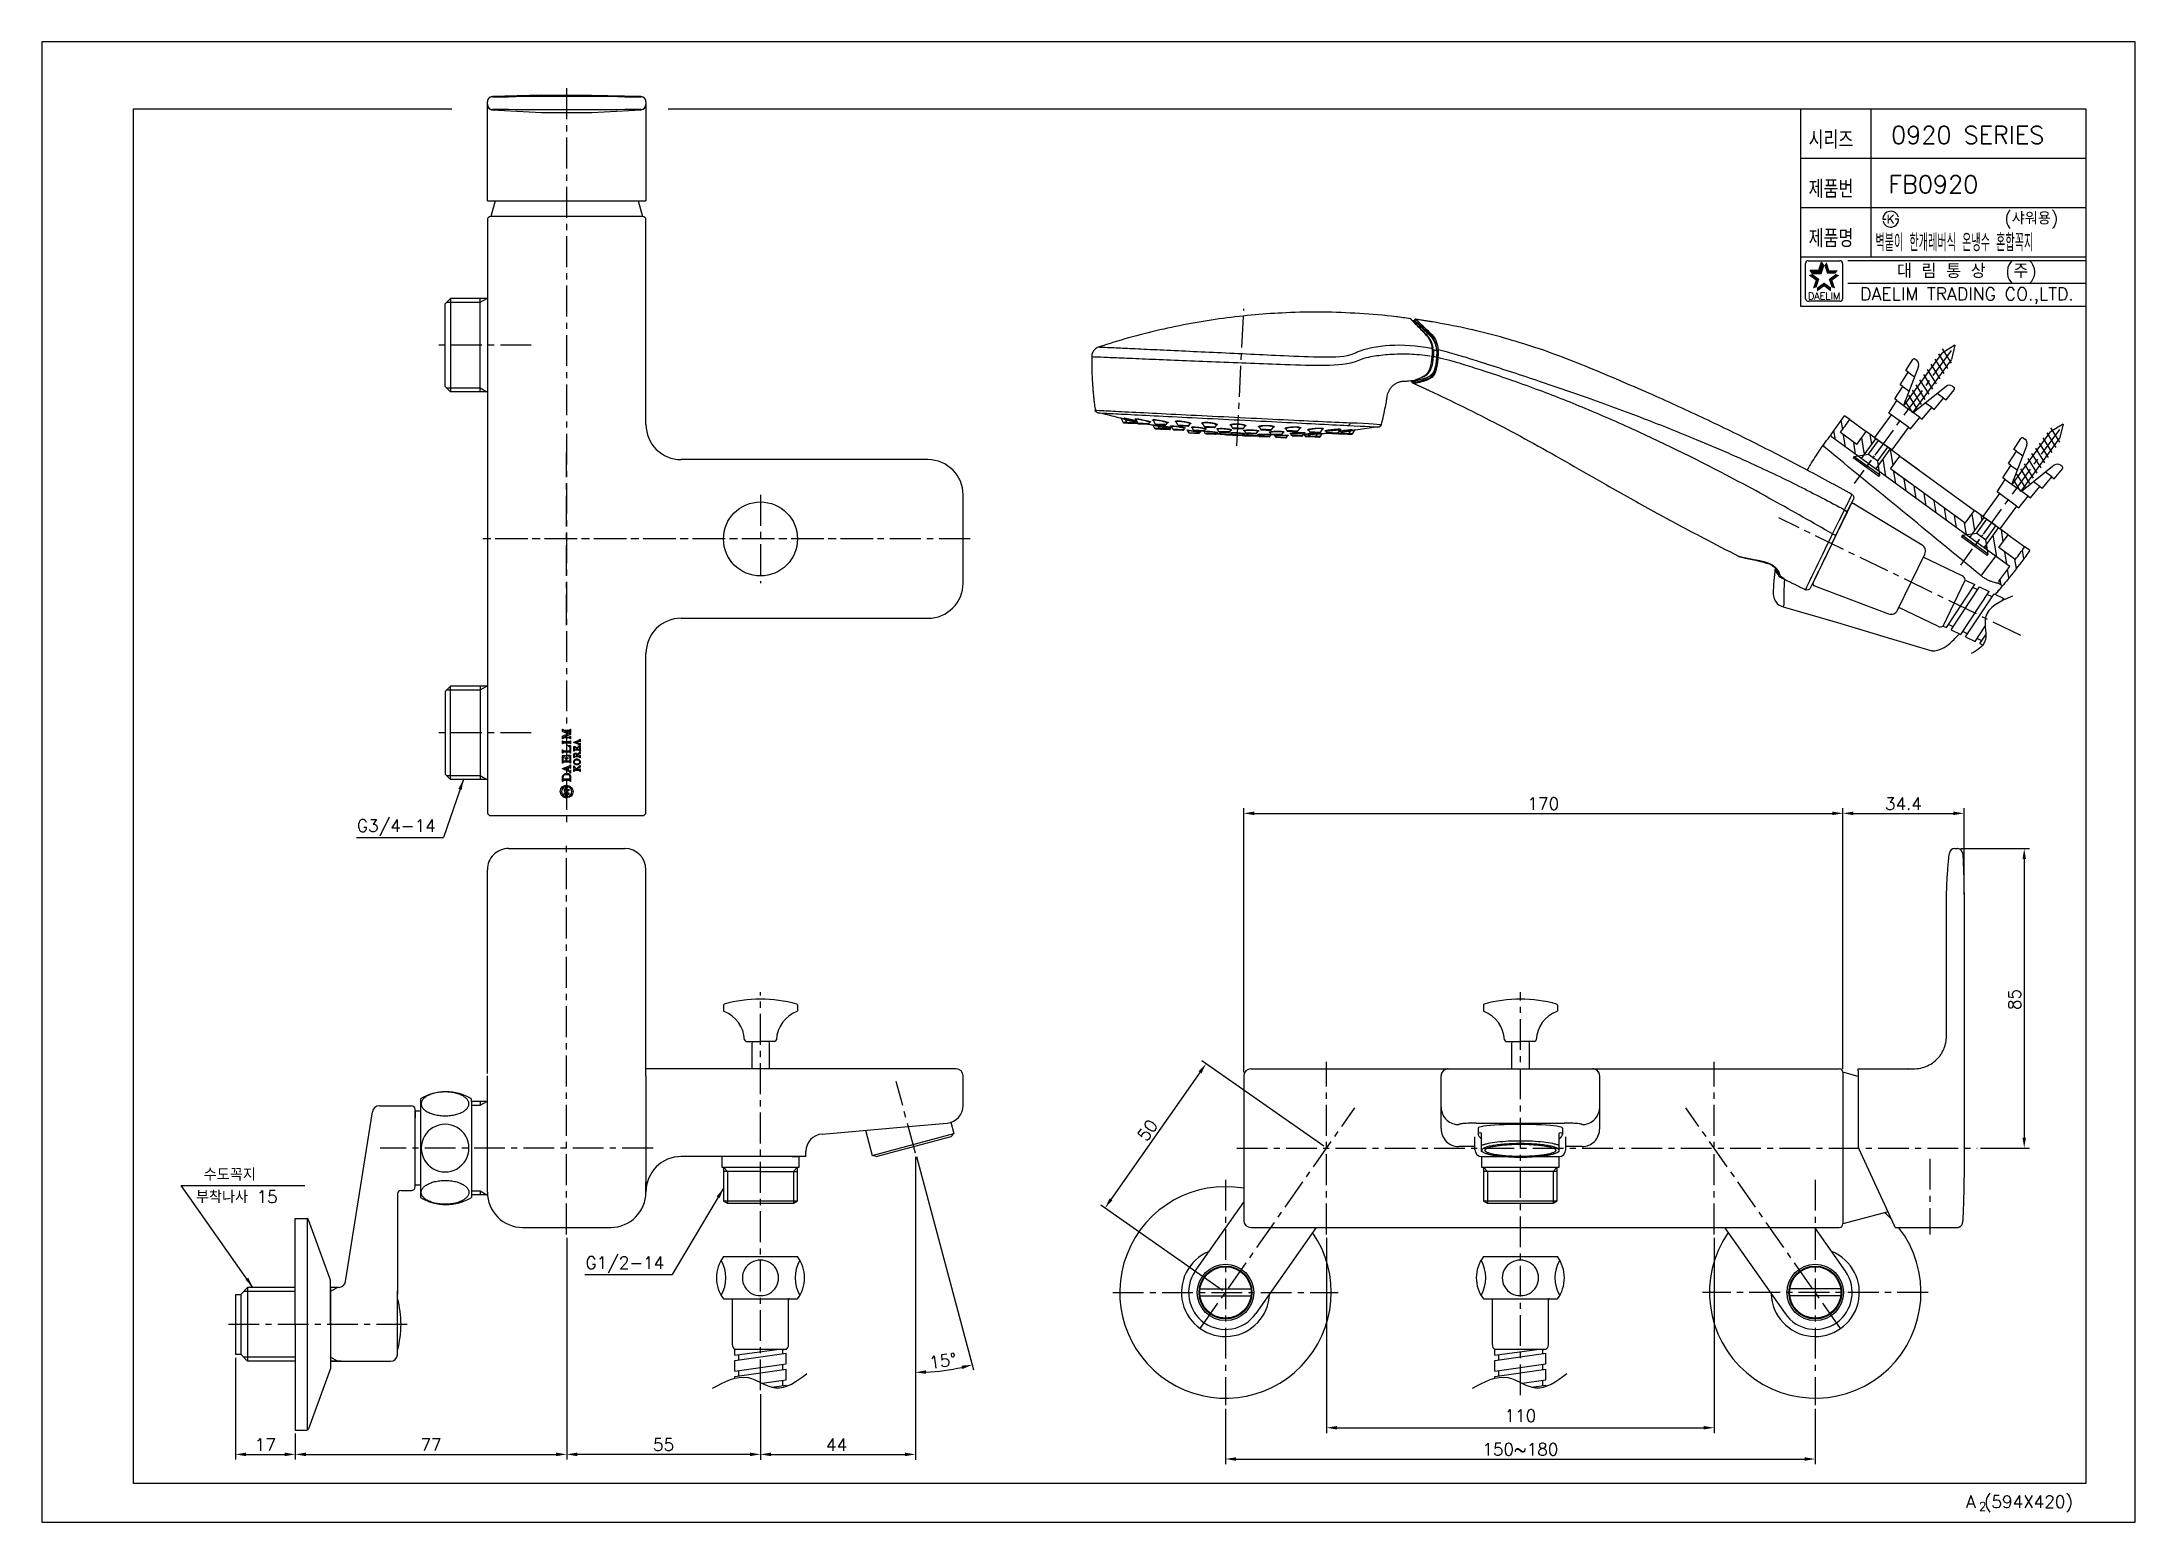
# Model space of a CAD drawing. Extents: x 46876 to 47470, y 16089 to 16509.
import ezdxf
from ezdxf.enums import TextEntityAlignment as Align

# ---------------------------------------------------------------- set-up
doc = ezdxf.new("R2010")
doc.units = 0
doc.header["$LTSCALE"] = 7
doc.header["$MEASUREMENT"] = 0
doc.linetypes.add('CENTER', pattern=[2, 1.25, -0.25, 0.25, -0.25])
doc.layers.get('0').update_dxf_attribs({"color": 2, "linetype": 'CONTINUOUS'})
doc.layers.get('DEFPOINTS').update_dxf_attribs({"linetype": 'CONTINUOUS'})
for name, color, linetype in [('08_ALL_FEATURES', 7, 'CONTINUOUS'), ('1', 1, 'CENTER'), ('41', 7, 'CONTINUOUS'), ('CL', 1, 'CENTER'), ('D', 2, 'CONTINUOUS'), ('DIM', 2, 'CONTINUOUS'), ('DWG', 7, 'CONTINUOUS'), ('TXT', 4, 'CONTINUOUS')]:
    doc.layers.add(name, color=color, linetype=linetype)
doc.styles.add('GHS', font='romans', dxfattribs={"bigfont": 'ghs'})
doc.styles.add('ROMANS', font='romans')
doc.dimstyles.new('DIM_WS01', dxfattribs={"dimtxt": 3.5, "dimasz": 3, "dimexe": 1, "dimexo": 1, "dimgap": 1, "dimtad": 1, "dimdec": 4, "dimzin": 9, "dimdsep": 46, "dimtxsty": 'GHS', "dimcen": -2, "dimclrd": 256, "dimclre": 256, "dimclrt": 256, "dimadec": 4, "dimazin": 2, "dimtfac": 1, "dimtdec": 4, "dimtix": 1, "dimtmove": 0, "dimatfit": 1, "dimfxl": 0, "dimtolj": 1, "dimtzin": 0, "dimlwd": -1, "dimlwe": -1, "dimarcsym": 0})
doc.dimstyles.new('STANDARD$7', dxfattribs={"dimtxt": 3.5, "dimasz": 3, "dimexe": 1, "dimexo": 1, "dimgap": 1, "dimtad": 1, "dimdec": 4, "dimzin": 0, "dimdsep": 46, "dimtxsty": 'GHS', "dimcen": 1, "dimclrd": 256, "dimclre": 256, "dimclrt": 2, "dimadec": 4, "dimazin": 0, "dimtfac": 1, "dimtdec": 4, "dimtmove": 2, "dimatfit": 2, "dimfxl": 0, "dimtolj": 1, "dimtzin": 0, "dimlwd": -1, "dimlwe": -1, "dimarcsym": 0})

msp = doc.modelspace()

# ---------------------------------------------------------------- texts
at = {"color": 7, "style": 'GHS'}
for s, p in [('0920 SERIES', (47422.91434, 16482.6746)), ('FB0920', (47413.14826, 16468.6746))]:
    msp.add_text(s, height=5, dxfattribs=at).set_placement(p, align=Align.MIDDLE)
at = {"style": 'GHS'}
msp.add_text('(샤워용)', height=3.5, dxfattribs=at).set_placement((47433.29031, 16457.27704))
at = {"style": 'GHS', "width": 0.5}
msp.add_text('벽붙이 한개레버식 온냉수 혼합꼭지', height=5, dxfattribs=at).set_placement((47396.70169, 16449.65707))
at = {"color": 7, "linetype": 'Continuous'}
for s, height, style, p in [('대 림 통 상  (주)', 4, 'GHS', (47422.66776, 16443.79096)), ('DAELIM TRADING CO.,LTD.', 3.6, 'ROMANS', (47422.66776, 16437.02361))]:
    msp.add_text(s, height=height, dxfattribs=dict(at, style=style)).set_placement(p, align=Align.MIDDLE)
at = {"color": 2, "linetype": 'Continuous', "style": 'ROMANS'}
msp.add_text('DAELIM', height=2, dxfattribs=at).set_placement((47382.1349, 16436.03039), align=Align.CENTER)
at = {"color": 7, "style": 'GHS'}
for s, height, p in [('A (594X420)', 3.5, (47422.42126, 16093.12277)), ('2', 2.5, (47426.07494, 16092.29079))]:
    msp.add_text(s, height=height, dxfattribs=at).set_placement(p)
at = {"layer": 'D', "style": 'GHS', "width": 0.8}
for s, p in [('시리즈', (47377.74778, 16478.82525)), ('제품번', (47377.74778, 16464.82525)), ('제품명', (47377.74778, 16450.82525))]:
    msp.add_text(s, height=5, dxfattribs=at).set_placement(p)
at = {"layer": 'D', "style": 'GHS'}
msp.add_text('K', height=2.394, dxfattribs=at).set_placement((47401.0401, 16458.77774), align=Align.MIDDLE)
for s, p in [('G3/4-14', (46965.81462, 16284.93798)), ('수도꼭지', (46922.3298, 16185.96247)), ('부착나사 15', (46920.10885, 16179.65094)), ('G1/2-14', (47030.6761, 16160.93135))]:
    msp.add_text(s, height=3.5, dxfattribs=at).set_placement(p)
at = {"layer": 'DIM', "style": 'GHS'}
msp.add_text('85', height=3.5, rotation=90, dxfattribs=at).set_placement((47437.93431, 16234.38758))
msp.add_text('44', height=3.5, dxfattribs=at).set_placement((47098.90528, 16109.31552))
at = {"layer": 'DIM', "char_height": 3.5, "attachment_point": 5, "style": 'GHS'}
for s, insert in [('\\A1;170', (47302.45951, 16292.95364)), ('\\A1;34.4', (47404.66007, 16292.95364)), ('\\A1;110', (47295.95951, 16119.32196)), ('\\A1;150~180', (47295.95951, 16109.75222))]:
    msp.add_mtext(s, dxfattribs=dict(at, insert=insert))
at = {"layer": 'DIM', "insert": (47132.0723, 16134.8558), "char_height": 3.5, "attachment_point": 5, "rotation": 7.5, "style": 'GHS'}
msp.add_mtext('\\A1;15°', dxfattribs=at)

# ---------------------------------------------------------------- blocks, each defined once
blk = doc.blocks.new('S')
at = {"layer": 'DWG', "color": 2}
for p, q in [((5568.04, 3273.82), (5567.54, 3273.82)), ((5567.54, 3264.82), (5567.54, 3273.82)), ((5568.04, 3273.82), (5568.04, 3269.32)), ((5568.04, 3273.82), (5570.94, 3270.92)), ((5583.79, 3273.12), (5587.98, 3273.36)), ((5583.79, 3272.32), (5583.79, 3273.12)), ((5587.98, 3274.17), (5592.17, 3274.41)), ((5587.98, 3273.36), (5587.98, 3274.17)), ((5599.43, 3274.15), (5587.98, 3271.06)), ((5587.98, 3273.36), (5587.98, 3269.32)), ((5592.17, 3275.28), (5596.35, 3275.51)), ((5592.17, 3274.41), (5592.17, 3275.28)), ((5592.17, 3274.41), (5592.17, 3272.19)), ((5596.35, 3276.4), (5600.01, 3276.61)), ((5596.35, 3275.51), (5596.35, 3276.4)), ((5596.35, 3275.51), (5596.35, 3273.32)), ((5600.54, 3276.11), (5600.54, 3275.6)), ((5568.04, 3264.82), (5568.04, 3269.32)), ((5568.04, 3264.82), (5570.94, 3267.72)), ((5570.94, 3270.92), (5575.79, 3270.92)), ((5570.94, 3270.92), (5570.94, 3267.72)), ((5570.94, 3267.72), (5575.79, 3267.72)), ((5583.79, 3272.32), (5575.79, 3272.32)), ((5575.79, 3272.32), (5575.79, 3269.32)), ((5575.79, 3266.32), (5575.79, 3269.32)), ((5583.79, 3266.32), (5583.79, 3272.32)), ((5587.82, 3267.72), (5589.37, 3271.57)), ((5587.98, 3270.92), (5606.46, 3270.92)), ((5587.98, 3265.28), (5587.98, 3269.32)), ((5587.98, 3267.72), (5606.46, 3267.72)), ((5599.43, 3264.49), (5587.98, 3267.59)), ((5589.37, 3267.07), (5591.18, 3271.57)), ((5591.18, 3267.07), (5592.99, 3271.57)), ((5592.99, 3267.07), (5594.8, 3271.57)), ((5594.8, 3267.07), (5596.61, 3271.57)), ((5596.61, 3267.07), (5598.42, 3271.57)), ((5598.42, 3267.07), (5600.23, 3271.57)), ((5600.23, 3267.07), (5602.04, 3271.57)), ((5602.04, 3267.07), (5603.85, 3271.57)), ((5603.85, 3267.07), (5605.66, 3271.57)), ((5605.66, 3267.07), (5607.47, 3271.57)), ((5610.33, 3269.33), (5606.46, 3270.92)), ((5610.33, 3269.33), (5606.47, 3267.72)), ((5567.54, 3264.82), (5568.04, 3264.82)), ((5583.79, 3266.32), (5575.79, 3266.32)), ((5583.79, 3266.32), (5583.79, 3265.52)), ((5583.79, 3265.52), (5587.98, 3265.28)), ((5587.98, 3265.28), (5587.98, 3264.47)), ((5587.98, 3264.47), (5592.17, 3264.23)), ((5592.17, 3264.23), (5592.17, 3266.45)), ((5592.17, 3264.23), (5592.17, 3263.37)), ((5592.17, 3263.37), (5596.35, 3263.13)), ((5596.35, 3263.13), (5596.35, 3265.32)), ((5596.35, 3263.13), (5596.35, 3262.24)), ((5596.35, 3262.24), (5600.01, 3262.03)), ((5600.54, 3263.04), (5600.54, 3262.53))]:
    blk.add_line(p, q, dxfattribs=at)
for centre, radius, start, end in [((5599.04, 3275.6), 1.5, 285.12089, 0.00049), ((5600.04, 3276.11), 0.5, 0.00049, 93.22542), ((5599.04, 3263.04), 1.5, 0.00049, 74.88009), ((5600.04, 3262.53), 0.5, 266.77556, 0.00049)]:
    blk.add_arc(centre, radius, start, end, dxfattribs=at)
blk = doc.blocks.new('A$C265F4C77')
at = {"layer": '1'}
blk.add_line((-104.44, -13.21), (-104.14, 25.74), dxfattribs=at)
at = {"layer": '41', "color": 0, "linetype": 'Continuous'}
for p, q in [((-55.65, 24.53), (-55.65, 24.36)), ((-55.79, 7.47), (-55.79, 7.16)), ((-137.6, -6.84), (-136.99, -7.91)), ((-135.93, -7.91), (-136.99, -7.91)), ((-136.73, -8.06), (-135.67, -8.07)), ((-136.53, -6.87), (-135.93, -7.91)), ((-132.84, -7.94), (-135.93, -7.91)), ((-135.67, -8.07), (-133.02, -8.09)), ((-133.4, -6.94), (-132.84, -7.94)), ((-129.66, -7.96), (-132.84, -7.94)), ((-132.58, -8.09), (-129.92, -8.11)), ((-129.66, -7.96), (-129.47, -7.64)), ((-128.44, -7.05), (-127.91, -7.98)), ((-128.43, -8.41), (-128, -9.18)), ((-126.67, -9.19), (-128, -9.18)), ((-124.74, -8), (-127.91, -7.98)), ((-127.74, -9.33), (-126.41, -9.34)), ((-127.65, -8.13), (-125, -8.15)), ((-127.1, -8.44), (-126.67, -9.19)), ((-123.5, -9.21), (-126.67, -9.19)), ((-126.41, -9.34), (-123.76, -9.36)), ((-124.74, -8), (-124.52, -7.63)), ((-123.5, -9.21), (-123.35, -8.96)), ((-123.25, -8.52), (-122.85, -9.22)), ((-119.68, -9.24), (-122.85, -9.22)), ((-122.59, -9.37), (-119.94, -9.39)), ((-121.96, -7.19), (-121.49, -8.03)), ((-118.32, -8.05), (-121.49, -8.03)), ((-121.23, -8.18), (-118.58, -8.2)), ((-119.68, -9.24), (-119.51, -8.95)), ((-118.63, -9.5), (-118.62, -9.5)), ((-118.62, -9.5), (-118.37, -9.95)), ((-118.37, -9.95), (-115.2, -9.98)), ((-118.32, -8.05), (-118.06, -7.61)), ((-118.11, -10.1), (-115.46, -10.12)), ((-117.35, -8.64), (-117, -9.26)), ((-113.83, -9.29), (-117, -9.26)), ((-116.74, -9.41), (-114.09, -9.43)), ((-115.2, -9.98), (-115.1, -9.81)), ((-115.1, -9.81), (-115.1, -9.81)), ((-114.43, -7.35), (-114.01, -8.08)), ((-110.84, -8.11), (-114.01, -8.08)), ((-113.87, -9.6), (-113.65, -9.99)), ((-113.83, -9.29), (-113.62, -8.93)), ((-113.76, -8.24), (-111.1, -8.26)), ((-110.47, -10.01), (-113.65, -9.99)), ((-113.39, -10.14), (-110.73, -10.16)), ((-110.84, -8.11), (-110.53, -7.58)), ((-110.47, -10.01), (-110.35, -9.8)), ((-110.41, -9.91), (-106.06, -9.94)), ((-110.39, -9.86), (-106.09, -9.9)), ((-110.12, -8.78), (-109.82, -9.32)), ((-106.65, -9.34), (-109.82, -9.32)), ((-109.56, -9.47), (-106.91, -9.49)), ((-106.65, -9.34), (-106.39, -8.9)), ((-106.35, -7.52), (-105.99, -8.15)), ((-106.18, -9.74), (-106.01, -10.05)), ((-102.83, -10.07), (-106.01, -10.05)), ((-102.82, -8.17), (-105.99, -8.15)), ((-105.75, -10.2), (-103.09, -10.22)), ((-105.73, -8.3), (-103.08, -8.32)), ((-102.83, -10.07), (-102.66, -9.78)), ((-102.82, -8.17), (-102.45, -7.55)), ((-102.77, -9.97), (-98.42, -10)), ((-102.74, -9.92), (-98.45, -9.96)), ((-102.43, -8.94), (-102.18, -9.38)), ((-99.01, -9.4), (-102.18, -9.38)), ((-101.92, -9.53), (-99.27, -9.55)), ((-99.01, -9.4), (-98.69, -8.87)), ((-98.49, -9.89), (-98.36, -10.11)), ((-95.19, -10.13), (-98.36, -10.11)), ((-98.27, -7.67), (-97.97, -8.21)), ((-98.11, -10.26), (-95.45, -10.28)), ((-94.79, -8.23), (-97.97, -8.21)), ((-97.71, -8.36), (-95.06, -8.38)), ((-95.2, -9.08), (-95, -9.43)), ((-95.19, -10.13), (-94.97, -9.75)), ((-91.83, -9.46), (-95, -9.43)), ((-95, -9.91), (-95, -9.91)), ((-94.79, -8.23), (-94.36, -7.5)), ((-94.74, -9.58), (-92.09, -9.6)), ((-93.74, -9.98), (-93.64, -10.14)), ((-93.64, -10.14), (-90.47, -10.17)), ((-93.38, -10.29), (-90.73, -10.32)), ((-91.83, -9.46), (-91.46, -8.83)), ((-90.74, -7.82), (-90.49, -8.27)), ((-87.32, -8.29), (-90.49, -8.27)), ((-90.47, -10.17), (-90.21, -9.73)), ((-90.23, -8.42), (-87.58, -8.44)), ((-90.21, -9.73), (-90.21, -9.73)), ((-89.31, -9.19), (-89.15, -9.48)), ((-85.97, -9.5), (-89.15, -9.48)), ((-88.89, -9.63), (-86.24, -9.65)), ((-87.32, -8.29), (-86.83, -7.46)), ((-85.97, -9.5), (-85.56, -8.8)), ((-85.47, -9.25), (-85.47, -9.26)), ((-85.47, -9.26), (-85.33, -9.51)), ((-82.15, -9.53), (-85.33, -9.51)), ((-85.07, -9.66), (-82.42, -9.68)), ((-84.28, -7.94), (-84.07, -8.32)), ((-80.9, -8.34), (-84.07, -8.32)), ((-83.81, -8.47), (-81.16, -8.49)), ((-82.42, -9.68), (-81.09, -9.69)), ((-82.15, -9.53), (-81.71, -8.78)), ((-80.83, -9.54), (-82.14, -9.53)), ((-80.9, -8.34), (-80.35, -7.41)), ((-80.83, -9.54), (-80.38, -8.77)), ((-79.33, -8.03), (-79.14, -8.35)), ((-75.97, -8.38), (-79.14, -8.35)), ((-78.89, -8.51), (-76.23, -8.53)), ((-75.97, -8.38), (-75.39, -7.39)), ((-72.87, -8.4), (-75.97, -8.38)), ((-75.79, -8.53), (-73.14, -8.55)), ((-73.14, -8.55), (-72.08, -8.56)), ((-72.87, -8.4), (-72.26, -7.36)), ((-71.82, -8.41), (-72.87, -8.4)), ((-71.82, -8.41), (-71.2, -7.35))]:
    blk.add_line(p, q, dxfattribs=at)
at = {"layer": '41', "color": 7, "linetype": 'Continuous', "extrusion": (-0.000153475, 1.19147e-06, -1)}
blk.add_arc((144.06, -4.6, 0.02), 1, 270.44425, 349.267, dxfattribs=at)
at = {"layer": '41', "color": 7, "linetype": 'Continuous'}
for start, end in [(257.13225, 258.79239), (280.31833, 281.97816)]:
    blk.add_arc((-103.03, 168.69), 178.79, start, end, dxfattribs=at)
at = {"layer": '41', "color": 7, "linetype": 'Continuous', "extrusion": (0, 0, -1)}
blk.add_arc((64.7, -5.22, 0), 1, 191.75043, 270.4448, dxfattribs=at)
at = {"layer": '41', "color": 0, "linetype": 'Continuous', "extrusion": (0.00094171, -0.00017484, 1)}
blk.add_arc((-137.86, -6.97, -0.1), 0.3, 27.03864, 79.4559, dxfattribs=at)
at = {"layer": '41', "color": 0, "linetype": 'Continuous'}
for centre, radius, start, end in [((-136.73, -7.76), 0.3, 209.55521, 269.55521), ((-135.67, -7.77), 0.3, 209.55521, 269.55521), ((-133.02, -7.79), 0.3, 269.55521, 317.19053), ((-132.58, -7.79), 0.3, 209.55521, 269.55521), ((-129.92, -7.81), 0.3, 269.55521, 329.55521), ((-103.03, 168.69), 178.79, 261.39259, 261.76973), ((-127.74, -9.03), 0.3, 209.55521, 269.55521), ((-127.65, -7.83), 0.3, 209.55521, 269.55521), ((-126.41, -9.04), 0.3, 209.55521, 269.55521), ((-125, -7.85), 0.3, 269.55521, 329.55521), ((-123.76, -9.06), 0.3, 269.55521, 329.55521), ((-122.59, -9.07), 0.3, 209.55521, 269.55521), ((-121.23, -7.88), 0.3, 209.55521, 269.55521), ((-119.94, -9.09), 0.3, 269.55521, 329.55521), ((-118.58, -7.9), 0.3, 269.55521, 329.55521), ((-118.11, -9.8), 0.3, 209.55521, 269.55521), ((-116.74, -9.11), 0.3, 209.55521, 269.55521), ((-115.45, -9.82), 0.3, 269.55521, 329.55521), ((-114.09, -9.13), 0.3, 269.55521, 329.55521), ((-113.75, -7.94), 0.3, 209.55521, 269.55521), ((-103.03, 168.69), 178.79, 266.52, 266.55669), ((-113.39, -9.84), 0.3, 209.55521, 269.55521), ((-111.1, -7.96), 0.3, 269.55521, 329.55521), ((-110.73, -9.86), 0.3, 269.55521, 329.55521), ((-103.66, 87.09), 97.31, 266.00054, 268.7284), ((-109.56, -9.17), 0.3, 209.55521, 269.55521), ((-106.91, -9.19), 0.3, 269.55521, 329.55521), ((-105.74, -9.9), 0.3, 209.55521, 269.55521), ((-105.73, -8), 0.3, 209.55521, 269.55521), ((-103.09, -9.92), 0.3, 269.55521, 329.55521), ((-103.08, -8.02), 0.3, 269.55521, 329.55521), ((-103.66, 87.09), 97.31, 270.38201, 273.10987), ((-101.92, -9.23), 0.3, 209.55521, 269.55521), ((-99.27, -9.25), 0.3, 269.55521, 329.55521), ((-98.1, -9.96), 0.3, 209.55521, 269.55521), ((-97.71, -8.06), 0.3, 209.55521, 269.55521), ((-95.45, -9.98), 0.3, 269.55521, 329.55521), ((-95.05, -8.08), 0.3, 269.55521, 329.55521), ((-94.74, -9.28), 0.3, 209.55521, 269.55521), ((-93.38, -9.99), 0.3, 209.55521, 269.55521), ((-92.09, -9.3), 0.3, 269.55521, 329.55521), ((-90.73, -10.02), 0.3, 269.55521, 329.55521), ((-90.23, -8.12), 0.3, 209.55521, 269.55521), ((-88.89, -9.33), 0.3, 209.55521, 269.55521), ((-87.58, -8.14), 0.3, 269.55521, 329.55521), ((-86.23, -9.35), 0.3, 269.55521, 329.55521), ((-103.03, 168.69), 178.79, 275.51943, 275.72684), ((-85.07, -9.36), 0.3, 209.55521, 269.55521), ((-83.81, -8.17), 0.3, 209.55521, 269.55521), ((-82.41, -9.38), 0.3, 269.55521, 329.55521), ((-81.16, -8.19), 0.3, 269.55521, 329.55521), ((-81.09, -9.39), 0.3, 269.55521, 329.55521), ((-103.03, 168.69), 178.79, 277.34967, 277.71784), ((-78.88, -8.21), 0.3, 209.55521, 269.55521), ((-76.23, -8.23), 0.3, 269.55521, 329.55521), ((-75.79, -8.23), 0.3, 221.91988, 269.55521), ((-73.13, -8.25), 0.3, 269.55521, 329.55521), ((-72.08, -8.26), 0.3, 269.55521, 329.55521)]:
    blk.add_arc(centre, radius, start, end, dxfattribs=at)
at = {"layer": '41', "color": 0, "linetype": 'Continuous', "extrusion": (0.000569813, -4.42362e-06, 1)}
blk.add_arc((-128.7, -8.54, -0.06), 0.3, 25.94324, 82.37895, dxfattribs=at)
at = {"layer": '41', "color": 0, "linetype": 'Continuous', "extrusion": (0.000466454, -3.62121e-06, -1)}
blk.add_arc((80.11, -8.92, -0.05), 0.3, 29.7868, 83.32184, dxfattribs=at)
at = {"layer": '41', "color": 0, "linetype": 'Continuous', "extrusion": (-0.000959766, -0.00016282, -1)}
blk.add_arc((70.93, -7.49, 0.1), 0.3, 28.03242, 80.34755, dxfattribs=at)
at = {"layer": '41', "color": 0, "linetype": 'Continuous', "extrusion": (0, 0, -1)}
blk.add_arc((-70.08, -20.43, 0), 1, 116.74414, 203.44479, dxfattribs=at)
at = {"layer": '41', "color": 7, "linetype": 'Continuous', "extrusion": (1.0966e-06, 0.000141255, -1)}
blk.add_arc((-58.92, -46.17, -0.01), 1, 203.44457, 293.51941, dxfattribs=at)
at = {"layer": '41', "color": 7, "linetype": 'Continuous'}
for points, knots in [([(-92.14, 25.12), (-95.07, 24.87), (-101.01, 24.23), (-109.92, 22.84), (-118.87, 21.03), (-127.73, 18.8), (-136.36, 16.2), (-141.99, 14.22), (-144.72, 13.19)], [0, 0, 0, 0, 0.162638, 0.33144, 0.500243, 0.669046, 0.837848, 1, 1, 1, 1]), ([(-56.89, 24.94), (-58.21, 25.1), (-63, 25.58), (-71.29, 25.89), (-81.74, 25.85), (-88.68, 25.43), (-92.15, 25.13)], [0, 0, 0, 0, 0.112692, 0.408737, 0.704782, 1, 1, 1, 1]), ([(70.52, -19.55), (65.92, -17.22), (56.42, -12.56), (41.9, -5.86), (26.98, 0.61), (14.07, 5.84), (3.22, 9.98), (-5.49, 13.21), (-14.25, 16.3), (-23.15, 18.96), (-32.17, 21.19), (-41.28, 23), (-47.41, 23.92), (-50.48, 24.31)], [0, 0, 0, 0, 0.119752, 0.245506, 0.37126, 0.49701, 0.568868, 0.64073, 0.712586, 0.784439, 0.856292, 0.928147, 1, 1, 1, 1]), ([(-144.72, 13.19), (-144.81, 13.16), (-145.06, 13.06), (-145.46, 12.82), (-145.88, 12.46), (-146.23, 12.02), (-146.5, 11.5), (-146.66, 10.93), (-146.72, 10.51), (-146.7, 10.29), (-146.69, 10.27)], [0, 0, 0, 0, 0.069178, 0.219295, 0.365043, 0.511553, 0.666741, 0.825985, 0.987016, 1, 1, 1, 1]), ([(-146.69, 10.27), (-146.67, 9.55), (-146.6, 7.89), (-146.43, 5.46), (-146.21, 3.19), (-146.02, 1.51), (-145.87, 0.32), (-145.73, -0.66), (-145.56, -1.77), (-145.33, -3.22), (-145.13, -4.3), (-145.02, -4.9)], [0, 0, 0, 0, 0.14249, 0.326775, 0.476489, 0.591632, 0.658853, 0.711882, 0.784505, 0.880544, 1, 1, 1, 1]), ([(-63.73, -5.42), (-63.55, -4.55), (-63.22, -2.85), (-62.84, -0.51), (-62.58, 1.32), (-62.43, 2.6), (-62.29, 3.5), (-62.01, 4.3), (-61.58, 5.06), (-61.03, 5.74), (-60.38, 6.29), (-59.68, 6.72), (-58.81, 7.07), (-57.92, 7.24), (-57.3, 7.23), (-57.07, 7.21)], [0, 0, 0, 0, 0.166935, 0.324749, 0.446562, 0.514295, 0.566003, 0.618263, 0.672726, 0.72885, 0.782155, 0.831626, 0.882786, 0.957759, 1, 1, 1, 1]), ([(-50.63, 4.85), (-47.31, 3.47), (-40.6, 0.59), (-30.49, -3.99), (-20.21, -8.93), (-9.79, -14.27), (1.77, -20.33), (14.69, -26.82), (27.48, -33.01), (35.7, -36.82), (39.11, -38.38)], [0, 0, 0, 0, 0.108349, 0.21975, 0.334201, 0.451706, 0.572264, 0.727253, 0.887012, 1, 1, 1, 1]), ([(-73.42, -6.15), (-78.55, -6.11), (-85.59, -6.05), (-97.38, -5.96), (-101.43, -5.93), (-109.64, -5.87), (-113.63, -5.84), (-125.26, -5.75), (-132.02, -5.69), (-139.1, -5.64), (-140.95, -5.63), (-143.42, -5.61), (-144.07, -5.6), (-144.07, -5.6)], [0, 0, 0, 0, 0.250007, 0.250007, 0.375011, 0.375011, 0.500014, 0.500014, 0.750022, 0.750022, 0.875025, 0.875025, 1, 1, 1, 1]), ([(-64.71, -6.22), (-64.71, -6.22), (-64.71, -6.22), (-64.71, -6.22), (-67.98, -6.19), (-73.42, -6.15)], [0, 0, 0, 0, 0.000021, 0.000021, 1, 1, 1, 1]), ([(66.5, -31.19), (65.67, -33.11), (64.87, -34.96), (63.33, -38.5), (62.6, -40.18), (61.34, -43.09), (60.8, -44.34), (60.04, -46.08), (59.83, -46.58), (59.83, -46.57), (59.83, -46.57), (59.83, -46.57)], [0, 0, 0, 0, 0.249983, 0.249983, 0.499966, 0.499966, 0.749949, 0.749949, 0.999932, 0.999932, 1, 1, 1, 1])]:
    blk.add_open_spline(points, degree=3, knots=knots, dxfattribs=at)
at = {"layer": '41', "color": 0, "linetype": 'Continuous'}
for points, knots in [([(-52.01, 20.44), (-53.39, 21.79), (-54.61, 22.94), (-56.34, 24.5), (-56.85, 24.95), (-56.92, 25.01)], [0, 0, 0, 0, 0.516884, 0.516884, 1, 1, 1, 1]), ([(-56.24, 24.49), (-56.31, 24.55), (-56.47, 24.69), (-56.66, 24.86), (-56.74, 24.93), (-56.75, 24.94), (-56.76, 24.94), (-56.76, 24.94), (-56.77, 24.95), (-56.77, 24.96), (-56.8, 24.98), (-56.84, 25), (-56.88, 25), (-56.89, 25.01)], [0, 0, 0, 0, 0.201793, 0.521929, 0.833809, 0.910212, 0.949108, 0.964968, 0.967636, 0.969682, 0.973234, 0.994881, 1, 1, 1, 1]), ([(-51.85, 20.41), (-52.03, 20.59), (-52.54, 21.08), (-53.26, 21.78), (-54.03, 22.5), (-54.7, 23.11), (-55.29, 23.65), (-55.8, 24.11), (-56.21, 24.46), (-56.5, 24.72), (-56.69, 24.89), (-56.74, 24.93), (-56.76, 24.94), (-56.76, 24.94)], [0, 0, 0, 0, 0.06774, 0.189498, 0.289469, 0.395462, 0.500779, 0.604863, 0.706939, 0.806544, 0.903561, 0.988568, 1, 1, 1, 1]), ([(-55.28, 24.85), (-55.29, 24.85), (-55.32, 24.86), (-55.39, 24.86), (-55.49, 24.84), (-55.58, 24.77), (-55.64, 24.68), (-55.66, 24.59), (-55.65, 24.54), (-55.65, 24.53)], [0, 0, 0, 0, 0.038141, 0.183512, 0.363982, 0.55046, 0.754968, 0.912751, 1, 1, 1, 1]), ([(-51.15, 20.85), (-52.46, 21.92), (-53.58, 22.86), (-55.19, 24.18), (-55.65, 24.56), (-55.65, 24.56)], [0, 0, 0, 0, 0.500139, 0.500139, 1, 1, 1, 1]), ([(-51.16, 20.49), (-52.43, 21.6), (-53.56, 22.6), (-55.19, 24), (-55.65, 24.39), (-55.65, 24.39)], [0, 0, 0, 0, 0.500002, 0.500002, 1, 1, 1, 1]), ([(-55.32, 24.86), (-55.32, 24.86), (-54.86, 24.47), (-53.28, 23.13), (-52.18, 22.18), (-50.9, 21.1)], [0, 0, 0, 0, 0.499954, 0.499954, 1, 1, 1, 1]), ([(-50.3, 17.97), (-50.32, 18.04), (-50.44, 18.42), (-50.74, 19.02), (-51.24, 19.76), (-51.6, 20.21), (-51.83, 20.41), (-51.85, 20.42)], [0, 0, 0, 0, 0.071087, 0.40979, 0.702104, 0.978365, 1, 1, 1, 1]), ([(-50.9, 21.1), (-50.77, 20.98), (-50.63, 20.86), (-50.51, 20.73), (-50.51, 20.73), (-50.51, 20.73), (-50.51, 20.73)], [0, 0, 0, 0, 0.999912, 0.999912, 0.999912, 1, 1, 1, 1]), ([(-50.2, 16.8), (-50.28, 17.24), (-50.39, 17.66), (-50.53, 18.07), (-50.53, 18.07), (-50.53, 18.07), (-50.53, 18.07)], [0, 0, 0, 0, 0.999963, 0.999963, 0.999963, 1, 1, 1, 1]), ([(-49.98, 16.8), (-49.99, 16.88), (-50.07, 17.28), (-50.17, 17.68), (-50.29, 17.97), (-50.29, 17.97)], [0, 0, 0, 0, 0.202841, 0.993882, 1, 1, 1, 1]), ([(-144.76, 13.18), (-144.76, 13.18), (-144.76, 13.18), (-144.76, 13.18), (-144.38, 13.18), (-142.92, 13.18), (-141.83, 13.18), (-138.98, 13.17), (-137.25, 13.16), (-133.19, 13.14), (-130.86, 13.13), (-125.82, 13.11), (-123.04, 13.1), (-117.23, 13.08), (-114.21, 13.07), (-104.84, 13.03), (-98.38, 12.99), (-92.24, 12.97)], [0, 0, 0, 0, 0.000083, 0.000083, 0.125072, 0.125072, 0.250062, 0.250062, 0.375052, 0.375052, 0.500041, 0.500041, 0.625031, 0.625031, 0.750021, 0.750021, 1, 1, 1, 1]), ([(-92.24, 12.97), (-88.38, 12.95), (-84.66, 12.95), (-77.81, 13.16), (-74.63, 13.32), (-72.18, 14.53)], [0, 0, 0, 0, 0.5, 0.5, 1, 1, 1, 1]), ([(-71.22, 12.36), (-73.75, 11.22), (-76.92, 10.86), (-83.96, 10.46), (-87.76, 10.41), (-91.85, 10.4)], [0, 0, 0, 0, 0.5, 0.5, 1, 1, 1, 1]), ([(-72.18, 14.53), (-72, 14.62), (-71.82, 14.7), (-71.63, 14.78), (-71.63, 14.78), (-71.63, 14.78), (-71.63, 14.78)], [0, 0, 0, 0, 0.999933, 0.999933, 0.999933, 1, 1, 1, 1]), ([(-71.63, 14.78), (-69.17, 16.01), (-65.88, 16.83), (-58.66, 17.57), (-54.59, 17.44), (-50.54, 16.85)], [0, 0, 0, 0, 0.5, 0.5, 1, 1, 1, 1]), ([(-50.79, 14.54), (-52.79, 14.75), (-54.75, 14.87), (-58.59, 14.85), (-60.42, 14.72), (-63.9, 14.34), (-65.57, 14.09), (-68.62, 13.42), (-70.03, 13.02), (-71.22, 12.36)], [0, 0, 0, 0, 0.25, 0.25, 0.5, 0.5, 0.75, 0.75, 1, 1, 1, 1]), ([(-50.77, 8.37), (-49.95, 8.82), (-49.48, 9.65), (-48.95, 11.76), (-48.87, 13), (-48.83, 14.29)], [0, 0, 0, 0, 0.5, 0.5, 1, 1, 1, 1]), ([(-48.54, 14.25), (-48.59, 12.89), (-48.69, 11.6), (-49.27, 9.44), (-49.77, 8.59), (-50.61, 8.13)], [0, 0, 0, 0, 0.5, 0.5, 1, 1, 1, 1]), ([(-48.87, 14.37), (-48.91, 13.23), (-49, 12.14), (-49.46, 10.28), (-49.85, 9.5), (-50.51, 9)], [0, 0, 0, 0, 0.5, 0.5, 1, 1, 1, 1]), ([(-50.14, 14.47), (-50.14, 14.47), (-50.14, 14.47), (-50.14, 14.47), (-50.12, 14.72), (-50.12, 14.97), (-50.11, 15.22), (-50.11, 15.56), (-50.12, 15.9), (-50.14, 16.22), (-50.15, 16.42), (-50.17, 16.62), (-50.2, 16.8), (-50.2, 16.8), (-50.2, 16.8), (-50.2, 16.8)], [0, 0, 0, 0, 0.000024, 0.000024, 0.000024, 0.307399, 0.307399, 0.307399, 0.727352, 0.727352, 0.727352, 0.999976, 0.999976, 0.999976, 1, 1, 1, 1]), ([(-49.95, 16.62), (-49.92, 16.45), (-49.9, 16.28), (-49.88, 16.09), (-49.86, 15.81), (-49.84, 15.5), (-49.84, 15.2), (-49.84, 14.97), (-49.84, 14.74), (-49.85, 14.52)], [0, 0, 0, 0, 0.2748, 0.2748, 0.2748, 0.694166, 0.694166, 0.694166, 1, 1, 1, 1]), ([(-48.96, 16.29), (-48.93, 16.13), (-48.91, 15.94), (-48.89, 15.75), (-48.87, 15.48), (-48.86, 15.19), (-48.86, 14.91), (-48.86, 14.73), (-48.86, 14.55), (-48.87, 14.37)], [0, 0, 0, 0, 0.310249, 0.310249, 0.310249, 0.738272, 0.738272, 0.738272, 1, 1, 1, 1]), ([(-48.83, 14.29), (-48.82, 14.52), (-48.82, 14.74), (-48.82, 14.97), (-48.82, 15.28), (-48.83, 15.59), (-48.85, 15.87), (-48.86, 16.04), (-48.88, 16.21), (-48.9, 16.36)], [0, 0, 0, 0, 0.312552, 0.312552, 0.312552, 0.74271, 0.74271, 0.74271, 1, 1, 1, 1]), ([(-48.58, 16.54), (-48.58, 16.54), (-48.58, 16.54), (-48.58, 16.54), (-48.56, 16.37), (-48.55, 16.18), (-48.54, 15.99), (-48.52, 15.68), (-48.51, 15.34), (-48.52, 15), (-48.52, 14.75), (-48.53, 14.49), (-48.54, 14.24), (-48.54, 14.24), (-48.54, 14.24), (-48.54, 14.24)], [0, 0, 0, 0, 0.000025, 0.000025, 0.000025, 0.260317, 0.260317, 0.260317, 0.689007, 0.689007, 0.689007, 0.999975, 0.999975, 0.999975, 1, 1, 1, 1]), ([(-48.58, 16.53), (-47.53, 16.33), (-45.55, 15.95), (-42.81, 15.26), (-40.46, 14.65), (-38.49, 14.13), (-36.91, 13.7), (-35.71, 13.37), (-32.52, 12.5), (-27.17, 11.02), (-17.57, 8.3), (-4.9, 4.53), (10.19, -0.3), (23.8, -5.05), (33.7, -8.77), (43.64, -12.69), (54.95, -17.46), (64.21, -21.86), (68.59, -23.95)], [0, 0, 0, 0, 0.025931, 0.048678, 0.068237, 0.084609, 0.097792, 0.107788, 0.114596, 0.177778, 0.241928, 0.355622, 0.496925, 0.624611, 0.703805, 0.752378, 0.882716, 1, 1, 1, 1]), ([(65.5, -30.93), (59.76, -27.98), (50.73, -23.34), (32.17, -14.24), (14.09, -6.14), (-5.51, 1.49), (-18.05, 5.84), (-27.8, 8.88), (-34.67, 10.87), (-40.38, 12.4), (-44.77, 13.56), (-47.4, 14.04), (-48.54, 14.25)], [0, 0, 0, 0, 0.157344, 0.247656, 0.503982, 0.640054, 0.760692, 0.827631, 0.889137, 0.934853, 0.971804, 1, 1, 1, 1]), ([(-91.85, 10.4), (-98.23, 10.37), (-104.96, 10.35), (-114.74, 10.31), (-117.89, 10.3), (-123.97, 10.29), (-126.87, 10.28), (-132.15, 10.27), (-134.59, 10.27), (-138.84, 10.27), (-140.65, 10.27), (-143.64, 10.27), (-144.78, 10.27), (-146.3, 10.27), (-146.7, 10.27), (-146.7, 10.27), (-146.7, 10.27), (-146.7, 10.27)], [0, 0, 0, 0, 0.25, 0.25, 0.374999, 0.374999, 0.499999, 0.499999, 0.624999, 0.624999, 0.749999, 0.749999, 0.874999, 0.874999, 0.999998, 0.999998, 1, 1, 1, 1]), ([(-57.1, 7.22), (-57.11, 7.22), (-56.73, 7.33), (-55.72, 7.43), (-55.48, 7.46), (-55.23, 7.52)], [0, 0, 0, 0, 0.795792, 0.795792, 1, 1, 1, 1]), ([(-55.79, 7.47), (-55.79, 7.47), (-55.79, 7.47), (-55.78, 7.47), (-55.39, 7.38), (-53.87, 7.55), (-52.79, 7.96), (-51.45, 8.5)], [0, 0, 0, 0, 0.001514, 0.001514, 0.500757, 0.500757, 1, 1, 1, 1]), ([(-55.79, 7.16), (-55.79, 7.16), (-55.79, 7.16), (-55.79, 7.16), (-55.39, 7.06), (-53.85, 7.24), (-52.74, 7.63), (-51.36, 8.11)], [0, 0, 0, 0, 0.00005, 0.00005, 0.500025, 0.500025, 1, 1, 1, 1]), ([(-51.21, 7.86), (-52.54, 7.37), (-53.65, 6.96), (-55.19, 6.78), (-55.59, 6.88), (-55.6, 6.88), (-55.19, 6.78), (-54.11, 6.91), (-53.73, 7), (-53.3, 7.13)], [0, 0, 0, 0, 0.293025, 0.293025, 0.586049, 0.586049, 0.879074, 0.879074, 1, 1, 1, 1]), ([(-51.21, 7.86), (-52.54, 7.37), (-53.65, 6.96), (-55.19, 6.78), (-55.59, 6.88), (-55.6, 6.88)], [0, 0, 0, 0, 0.500002, 0.500002, 1, 1, 1, 1]), ([(-55.23, 7.52), (-54.98, 7.58), (-54.72, 7.66), (-53.86, 7.99), (-53.21, 8.34), (-52.53, 8.73)], [0, 0, 0, 0, 0.327451, 0.327451, 1, 1, 1, 1]), ([(-55.08, 7.51), (-54.9, 7.55), (-54.53, 7.66), (-53.89, 7.94), (-53.18, 8.32), (-52.65, 8.58), (-52.36, 8.72)], [0, 0, 0, 0, 0.226066, 0.459597, 0.72111, 1, 1, 1, 1]), ([(-52, 8.92), (-51.82, 9.02), (-51.46, 9.25), (-51.01, 9.71), (-50.64, 10.28), (-50.41, 10.8), (-50.31, 11.14), (-50.28, 11.25)], [0, 0, 0, 0, 0.203886, 0.433687, 0.663315, 0.894302, 1, 1, 1, 1]), ([(-50.61, 8.13), (-50.61, 8.13), (-50.61, 8.13), (-50.61, 8.13), (-50.76, 8.04), (-50.93, 7.96), (-51.11, 7.9)], [0, 0, 0, 0, 0.000078, 0.000078, 0.000078, 1, 1, 1, 1]), ([(-145.04, -4.79), (-145.04, -4.79), (-145.04, -4.79), (-145.04, -4.79), (-144.37, -4.79), (-141.82, -4.81), (-139.92, -4.82), (-132.64, -4.88), (-125.7, -4.94), (-113.77, -5.03), (-109.68, -5.06), (-101.27, -5.12), (-97.12, -5.15), (-89.06, -5.2), (-85.25, -5.22), (-78.31, -5.25), (-75.22, -5.26), (-72.65, -5.25)], [0, 0, 0, 0, 0.00001, 0.00001, 0.125009, 0.125009, 0.250007, 0.250007, 0.500005, 0.500005, 0.625004, 0.625004, 0.750002, 0.750002, 0.875001, 0.875001, 1, 1, 1, 1]), ([(-72.64, -5.27), (-72.64, -5.29), (-72.64, -5.3), (-72.64, -5.32), (-72.66, -5.43), (-72.69, -5.54), (-72.73, -5.63), (-72.77, -5.73), (-72.83, -5.82), (-72.89, -5.9), (-72.96, -5.97), (-73.04, -6.03), (-73.13, -6.08), (-73.21, -6.12), (-73.3, -6.14), (-73.39, -6.15), (-73.4, -6.15), (-73.41, -6.15), (-73.42, -6.15)], [0, 0, 0, 0, 0.028811, 0.028811, 0.028811, 0.261252, 0.261252, 0.261252, 0.493694, 0.493694, 0.493694, 0.733453, 0.733453, 0.733453, 0.965909, 0.965909, 0.965909, 1, 1, 1, 1]), ([(-72.65, -5.26), (-67.05, -5.1), (-63.73, -5.42), (-63.72, -5.42), (-63.72, -5.42), (-63.72, -5.42)], [0, 0, 0, 0, 0.999963, 0.999963, 1, 1, 1, 1]), ([(-137.81, -6.68), (-137.81, -6.68), (-137.8, -6.68), (-137.8, -6.68), (-137.78, -6.68), (-137.71, -6.7), (-137.61, -6.71), (-137.52, -6.73), (-137.38, -6.76), (-137.21, -6.79), (-137.05, -6.82), (-136.85, -6.86), (-136.63, -6.9), (-136.41, -6.94), (-136.17, -6.98), (-135.92, -7.03), (-135.67, -7.07), (-135.41, -7.12), (-135.16, -7.17), (-134.91, -7.22), (-134.66, -7.26), (-134.44, -7.3), (-134.27, -7.33), (-134.1, -7.36), (-133.96, -7.39)], [0, 0, 0, 0, 0.035571, 0.035571, 0.035571, 0.172935, 0.172935, 0.172935, 0.310699, 0.310699, 0.310699, 0.450524, 0.450524, 0.450524, 0.59322, 0.59322, 0.59322, 0.738396, 0.738396, 0.738396, 0.884551, 0.884551, 0.884551, 1, 1, 1, 1]), ([(-134.19, -7.53), (-134.31, -7.51), (-134.45, -7.48), (-134.6, -7.45), (-134.8, -7.41), (-135.01, -7.36), (-135.23, -7.31), (-135.45, -7.27), (-135.69, -7.22), (-135.91, -7.17), (-136.13, -7.13), (-136.34, -7.08), (-136.54, -7.04), (-136.74, -7), (-136.92, -6.97), (-137.07, -6.93), (-137.22, -6.9), (-137.34, -6.88), (-137.43, -6.86), (-137.52, -6.84), (-137.58, -6.83), (-137.6, -6.83), (-137.6, -6.83), (-137.6, -6.83), (-137.6, -6.83)], [0, 0, 0, 0, 0.114093, 0.114093, 0.114093, 0.259309, 0.259309, 0.259309, 0.404307, 0.404307, 0.404307, 0.547353, 0.547353, 0.547353, 0.687816, 0.687816, 0.687816, 0.826334, 0.826334, 0.826334, 0.964486, 0.964486, 0.964486, 1, 1, 1, 1]), ([(-136.74, -6.71), (-136.74, -6.7), (-136.74, -6.7), (-136.73, -6.69), (-136.71, -6.69), (-136.64, -6.69), (-136.54, -6.69), (-136.44, -6.7), (-136.3, -6.72), (-136.13, -6.74), (-135.96, -6.76), (-135.76, -6.79), (-135.54, -6.83), (-135.32, -6.86), (-135.08, -6.9), (-134.84, -6.94), (-134.59, -6.98), (-134.33, -7.03), (-134.09, -7.08), (-133.84, -7.12), (-133.59, -7.17), (-133.38, -7.22), (-133.32, -7.23), (-133.27, -7.24), (-133.22, -7.25)], [0, 0, 0, 0, 0.067314, 0.067314, 0.067314, 0.214096, 0.214096, 0.214096, 0.359785, 0.359785, 0.359785, 0.506396, 0.506396, 0.506396, 0.655517, 0.655517, 0.655517, 0.807704, 0.807704, 0.807704, 0.962218, 0.962218, 0.962218, 1, 1, 1, 1]), ([(-136.24, -6.85), (-136.28, -6.85), (-136.32, -6.84), (-136.35, -6.83), (-136.5, -6.79), (-136.61, -6.76), (-136.68, -6.74), (-136.71, -6.72), (-136.73, -6.71), (-136.74, -6.71)], [0, 0, 0, 0, 0.125949, 0.125949, 0.125949, 0.704812, 0.704812, 0.704812, 1, 1, 1, 1]), ([(-133.11, -7.47), (-133.23, -7.43), (-133.38, -7.4), (-133.53, -7.36), (-133.73, -7.32), (-133.94, -7.27), (-134.16, -7.22), (-134.38, -7.18), (-134.61, -7.13), (-134.83, -7.09), (-135.05, -7.04), (-135.26, -7), (-135.46, -6.97), (-135.65, -6.94), (-135.83, -6.91), (-135.99, -6.89), (-136.14, -6.86), (-136.26, -6.85), (-136.36, -6.84), (-136.45, -6.83), (-136.51, -6.83), (-136.53, -6.84), (-136.54, -6.84), (-136.54, -6.84), (-136.54, -6.85)], [0, 0, 0, 0, 0.116925, 0.116925, 0.116925, 0.259868, 0.259868, 0.259868, 0.401237, 0.401237, 0.401237, 0.5401, 0.5401, 0.5401, 0.676784, 0.676784, 0.676784, 0.81266, 0.81266, 0.81266, 0.949564, 0.949564, 0.949564, 1, 1, 1, 1]), ([(-133.96, -7.39), (-133.93, -7.4), (-133.89, -7.4), (-133.86, -7.41), (-133.7, -7.44), (-133.57, -7.46), (-133.48, -7.48), (-133.39, -7.5), (-133.35, -7.5), (-133.34, -7.51), (-133.34, -7.51), (-133.37, -7.5), (-133.45, -7.49), (-133.53, -7.47), (-133.64, -7.45), (-133.79, -7.42), (-133.94, -7.4), (-134.12, -7.36), (-134.32, -7.32), (-134.53, -7.29), (-134.76, -7.24), (-135, -7.2), (-135.24, -7.15), (-135.5, -7.11), (-135.75, -7.06), (-136, -7.01), (-136.26, -6.97), (-136.49, -6.92), (-136.5, -6.92), (-136.5, -6.92), (-136.5, -6.92)], [0, 0, 0, 0, 0.024989, 0.024989, 0.024989, 0.147874, 0.147874, 0.147874, 0.268232, 0.268232, 0.268232, 0.386903, 0.386903, 0.386903, 0.505406, 0.505406, 0.505406, 0.625277, 0.625277, 0.625277, 0.747482, 0.747482, 0.747482, 0.872036, 0.872036, 0.872036, 0.997937, 0.997937, 0.997937, 1, 1, 1, 1]), ([(-136.42, -7.07), (-136.42, -7.07), (-136.42, -7.07), (-136.42, -7.07), (-136.21, -7.11), (-135.98, -7.16), (-135.76, -7.21), (-135.53, -7.25), (-135.31, -7.3), (-135.09, -7.34), (-134.88, -7.39), (-134.68, -7.43), (-134.5, -7.47), (-134.32, -7.51), (-134.16, -7.54), (-134.04, -7.57), (-133.91, -7.59), (-133.81, -7.61), (-133.74, -7.63), (-133.68, -7.64), (-133.65, -7.65), (-133.65, -7.65), (-133.66, -7.65), (-133.7, -7.64), (-133.77, -7.62), (-133.84, -7.61), (-133.96, -7.58), (-134.1, -7.55), (-134.13, -7.55), (-134.16, -7.54), (-134.19, -7.53)], [0, 0, 0, 0, 0.000044, 0.000044, 0.000044, 0.128012, 0.128012, 0.128012, 0.254098, 0.254098, 0.254098, 0.377142, 0.377142, 0.377142, 0.497135, 0.497135, 0.497135, 0.61516, 0.61516, 0.61516, 0.733009, 0.733009, 0.733009, 0.852555, 0.852555, 0.852555, 0.975017, 0.975017, 0.975017, 1, 1, 1, 1]), ([(-133.61, -6.79), (-133.63, -6.77), (-133.63, -6.76), (-133.61, -6.75), (-133.59, -6.73), (-133.52, -6.72), (-133.41, -6.71), (-133.31, -6.71), (-133.16, -6.72), (-132.99, -6.73), (-132.82, -6.74), (-132.62, -6.76), (-132.4, -6.79), (-132.18, -6.81), (-131.94, -6.84), (-131.7, -6.88), (-131.45, -6.92), (-131.2, -6.96), (-130.96, -7), (-130.71, -7.05), (-130.47, -7.09), (-130.25, -7.14), (-130.07, -7.18), (-129.9, -7.22), (-129.75, -7.26)], [0, 0, 0, 0, 0.085603, 0.085603, 0.085603, 0.218658, 0.218658, 0.218658, 0.349577, 0.349577, 0.349577, 0.479971, 0.479971, 0.479971, 0.611611, 0.611611, 0.611611, 0.745725, 0.745725, 0.745725, 0.882527, 0.882527, 0.882527, 1, 1, 1, 1]), ([(-133.4, -6.89), (-133.47, -6.86), (-133.53, -6.84), (-133.56, -6.82), (-133.59, -6.81), (-133.6, -6.8), (-133.61, -6.79)], [0, 0, 0, 0, 0.630011, 0.630011, 0.630011, 1, 1, 1, 1]), ([(-129.97, -7.4), (-130.1, -7.36), (-130.25, -7.32), (-130.41, -7.28), (-130.6, -7.24), (-130.81, -7.19), (-131.03, -7.15), (-131.24, -7.1), (-131.47, -7.06), (-131.69, -7.03), (-131.91, -6.99), (-132.12, -6.96), (-132.32, -6.93), (-132.51, -6.91), (-132.69, -6.89), (-132.85, -6.87), (-133, -6.86), (-133.13, -6.86), (-133.23, -6.86), (-133.32, -6.86), (-133.38, -6.87), (-133.41, -6.89), (-133.42, -6.9), (-133.42, -6.91), (-133.41, -6.92)], [0, 0, 0, 0, 0.119492, 0.119492, 0.119492, 0.259212, 0.259212, 0.259212, 0.396581, 0.396581, 0.396581, 0.531611, 0.531611, 0.531611, 0.665432, 0.665432, 0.665432, 0.799807, 0.799807, 0.799807, 0.936372, 0.936372, 0.936372, 1, 1, 1, 1]), ([(-129.47, -7.64), (-129.47, -7.63), (-129.47, -7.63), (-129.47, -7.63), (-129.47, -7.61), (-129.5, -7.58), (-129.58, -7.54), (-129.65, -7.51), (-129.76, -7.47), (-129.9, -7.42), (-129.92, -7.42), (-129.95, -7.41), (-129.97, -7.4)], [0, 0, 0, 0, 0.057116, 0.057116, 0.057116, 0.491358, 0.491358, 0.491358, 0.934043, 0.934043, 0.934043, 1, 1, 1, 1]), ([(-129.75, -7.26), (-129.72, -7.26), (-129.7, -7.27), (-129.67, -7.28), (-129.51, -7.32), (-129.38, -7.36), (-129.3, -7.4), (-129.21, -7.43), (-129.17, -7.46), (-129.17, -7.49), (-129.17, -7.49), (-129.17, -7.5), (-129.19, -7.51)], [0, 0, 0, 0, 0.058762, 0.058762, 0.058762, 0.454575, 0.454575, 0.454575, 0.845153, 0.845153, 0.845153, 1, 1, 1, 1]), ([(-129.19, -7.51), (-129.21, -7.52), (-129.24, -7.53), (-129.29, -7.53), (-129.37, -7.54), (-129.47, -7.54), (-129.6, -7.53)], [0, 0, 0, 0, 0.408316, 0.408316, 0.408316, 1, 1, 1, 1]), ([(-128.64, -6.92), (-128.67, -6.89), (-128.68, -6.86), (-128.66, -6.84), (-128.63, -6.81), (-128.56, -6.79), (-128.45, -6.77), (-128.34, -6.76), (-128.19, -6.75), (-128.02, -6.75), (-127.84, -6.76), (-127.64, -6.77), (-127.42, -6.78), (-127.2, -6.8), (-126.96, -6.82), (-126.72, -6.85), (-126.47, -6.88), (-126.22, -6.91), (-125.98, -6.95), (-125.74, -6.99), (-125.5, -7.03), (-125.29, -7.08), (-125.1, -7.12), (-124.93, -7.16), (-124.78, -7.2)], [0, 0, 0, 0, 0.109403, 0.109403, 0.109403, 0.240754, 0.240754, 0.240754, 0.369397, 0.369397, 0.369397, 0.496291, 0.496291, 0.496291, 0.62311, 0.62311, 0.62311, 0.751502, 0.751502, 0.751502, 0.882451, 0.882451, 0.882451, 1, 1, 1, 1]), ([(-128.66, -8.25), (-128.66, -8.25), (-128.65, -8.25), (-128.64, -8.25), (-128.6, -8.25), (-128.52, -8.26), (-128.42, -8.28), (-128.31, -8.29), (-128.16, -8.31), (-127.99, -8.34), (-127.81, -8.36), (-127.61, -8.39), (-127.39, -8.41), (-127.17, -8.44), (-126.94, -8.48), (-126.7, -8.51), (-126.46, -8.54), (-126.21, -8.57), (-125.98, -8.6), (-125.74, -8.63), (-125.52, -8.66), (-125.32, -8.69), (-125.12, -8.72), (-124.94, -8.74), (-124.8, -8.76), (-124.68, -8.77), (-124.58, -8.79), (-124.52, -8.8)], [0, 0, 0, 0, 0.05333, 0.05333, 0.05333, 0.172053, 0.172053, 0.172053, 0.291092, 0.291092, 0.291092, 0.411121, 0.411121, 0.411121, 0.532385, 0.532385, 0.532385, 0.654595, 0.654595, 0.654595, 0.777041, 0.777041, 0.777041, 0.898894, 0.898894, 0.898894, 1, 1, 1, 1]), ([(-128.42, -7.03), (-128.5, -7), (-128.57, -6.97), (-128.61, -6.94), (-128.62, -6.93), (-128.63, -6.92), (-128.64, -6.92)], [0, 0, 0, 0, 0.79342, 0.79342, 0.79342, 1, 1, 1, 1]), ([(-124.99, -7.34), (-125.12, -7.3), (-125.27, -7.26), (-125.44, -7.22), (-125.63, -7.18), (-125.84, -7.13), (-126.05, -7.1), (-126.27, -7.06), (-126.49, -7.02), (-126.71, -6.99), (-126.92, -6.97), (-127.14, -6.94), (-127.34, -6.93), (-127.53, -6.91), (-127.72, -6.9), (-127.87, -6.9), (-128.03, -6.9), (-128.16, -6.91), (-128.26, -6.92), (-128.36, -6.93), (-128.42, -6.96), (-128.44, -6.98), (-128.45, -7), (-128.45, -7.01), (-128.45, -7.03)], [0, 0, 0, 0, 0.121841, 0.121841, 0.121841, 0.257982, 0.257982, 0.257982, 0.391698, 0.391698, 0.391698, 0.523868, 0.523868, 0.523868, 0.656139, 0.656139, 0.656139, 0.790233, 0.790233, 0.790233, 0.927129, 0.927129, 0.927129, 1, 1, 1, 1]), ([(-124.79, -8.94), (-124.85, -8.93), (-124.93, -8.92), (-125.04, -8.9), (-125.16, -8.89), (-125.32, -8.86), (-125.49, -8.84), (-125.66, -8.81), (-125.86, -8.78), (-126.06, -8.75), (-126.27, -8.72), (-126.49, -8.69), (-126.7, -8.65), (-126.91, -8.62), (-127.12, -8.59), (-127.31, -8.56), (-127.5, -8.53), (-127.69, -8.51), (-127.84, -8.48), (-127.99, -8.46), (-128.12, -8.44), (-128.22, -8.43), (-128.32, -8.41), (-128.39, -8.4), (-128.42, -8.4), (-128.43, -8.4), (-128.44, -8.4), (-128.44, -8.4)], [0, 0, 0, 0, 0.099965, 0.099965, 0.099965, 0.220806, 0.220806, 0.220806, 0.34272, 0.34272, 0.34272, 0.464869, 0.464869, 0.464869, 0.58645, 0.58645, 0.58645, 0.707055, 0.707055, 0.707055, 0.826816, 0.826816, 0.826816, 0.946335, 0.946335, 0.946335, 1, 1, 1, 1]), ([(-127.32, -8.28), (-127.33, -8.27), (-127.32, -8.26), (-127.27, -8.26), (-127.22, -8.26), (-127.12, -8.26), (-127, -8.27), (-126.87, -8.27), (-126.71, -8.29), (-126.52, -8.3), (-126.34, -8.32), (-126.13, -8.34), (-125.9, -8.37), (-125.68, -8.39), (-125.44, -8.42), (-125.2, -8.45), (-124.96, -8.48), (-124.72, -8.51), (-124.49, -8.54), (-124.26, -8.57), (-124.05, -8.61), (-123.86, -8.64), (-123.7, -8.66), (-123.55, -8.69), (-123.43, -8.71)], [0, 0, 0, 0, 0.108183, 0.108183, 0.108183, 0.236694, 0.236694, 0.236694, 0.364843, 0.364843, 0.364843, 0.493507, 0.493507, 0.493507, 0.623333, 0.623333, 0.623333, 0.754477, 0.754477, 0.754477, 0.886521, 0.886521, 0.886521, 1, 1, 1, 1]), ([(-126.59, -8.43), (-126.7, -8.42), (-126.79, -8.4), (-126.87, -8.39), (-126.96, -8.37), (-127.03, -8.36), (-127.1, -8.34), (-127.21, -8.32), (-127.28, -8.3), (-127.31, -8.28), (-127.32, -8.28), (-127.32, -8.28), (-127.32, -8.28)], [0, 0, 0, 0, 0.241938, 0.241938, 0.241938, 0.484974, 0.484974, 0.484974, 0.930548, 0.930548, 0.930548, 1, 1, 1, 1]), ([(-123.67, -8.85), (-123.77, -8.83), (-123.9, -8.81), (-124.04, -8.78), (-124.2, -8.75), (-124.39, -8.72), (-124.59, -8.69), (-124.79, -8.66), (-125.01, -8.63), (-125.22, -8.6), (-125.43, -8.57), (-125.64, -8.54), (-125.84, -8.51), (-126.04, -8.49), (-126.23, -8.47), (-126.39, -8.45), (-126.56, -8.43), (-126.7, -8.42), (-126.81, -8.41), (-126.93, -8.41), (-127.01, -8.41), (-127.06, -8.41), (-127.09, -8.41), (-127.11, -8.42), (-127.1, -8.42)], [0, 0, 0, 0, 0.113871, 0.113871, 0.113871, 0.246852, 0.246852, 0.246852, 0.379361, 0.379361, 0.379361, 0.510849, 0.510849, 0.510849, 0.641345, 0.641345, 0.641345, 0.771414, 0.771414, 0.771414, 0.901882, 0.901882, 0.901882, 1, 1, 1, 1]), ([(-124.52, -8.8), (-124.5, -8.8), (-124.49, -8.8), (-124.48, -8.8), (-124.41, -8.81), (-124.38, -8.81), (-124.39, -8.81), (-124.4, -8.81), (-124.45, -8.8), (-124.54, -8.79), (-124.63, -8.78), (-124.76, -8.76), (-124.91, -8.74), (-125.06, -8.72), (-125.25, -8.7), (-125.46, -8.67), (-125.66, -8.64), (-125.89, -8.61), (-126.13, -8.58), (-126.36, -8.55), (-126.61, -8.52), (-126.85, -8.49), (-126.93, -8.48), (-127.01, -8.47), (-127.09, -8.45)], [0, 0, 0, 0, 0.024476, 0.024476, 0.024476, 0.177485, 0.177485, 0.177485, 0.329585, 0.329585, 0.329585, 0.481775, 0.481775, 0.481775, 0.635003, 0.635003, 0.635003, 0.789774, 0.789774, 0.789774, 0.945943, 0.945943, 0.945943, 1, 1, 1, 1]), ([(-127.01, -8.61), (-126.95, -8.62), (-126.89, -8.63), (-126.83, -8.63), (-126.62, -8.67), (-126.4, -8.7), (-126.2, -8.73), (-125.99, -8.76), (-125.79, -8.79), (-125.61, -8.82), (-125.43, -8.85), (-125.27, -8.87), (-125.13, -8.89), (-125, -8.91), (-124.89, -8.93), (-124.81, -8.94), (-124.74, -8.95), (-124.7, -8.96), (-124.69, -8.96), (-124.68, -8.96), (-124.7, -8.96), (-124.76, -8.95), (-124.77, -8.95), (-124.78, -8.94), (-124.79, -8.94)], [0, 0, 0, 0, 0.044671, 0.044671, 0.044671, 0.203699, 0.203699, 0.203699, 0.360722, 0.360722, 0.360722, 0.515564, 0.515564, 0.515564, 0.668829, 0.668829, 0.668829, 0.821673, 0.821673, 0.821673, 0.97539, 0.97539, 0.97539, 1, 1, 1, 1]), ([(-124.51, -7.62), (-124.51, -7.62), (-124.51, -7.61), (-124.51, -7.61), (-124.51, -7.57), (-124.54, -7.53), (-124.61, -7.49), (-124.69, -7.45), (-124.8, -7.41), (-124.94, -7.36), (-124.96, -7.35), (-124.97, -7.35), (-124.99, -7.34)], [0, 0, 0, 0, 0.079206, 0.079206, 0.079206, 0.512306, 0.512306, 0.512306, 0.94956, 0.94956, 0.94956, 1, 1, 1, 1]), ([(-124.78, -7.2), (-124.76, -7.21), (-124.74, -7.21), (-124.72, -7.22), (-124.56, -7.26), (-124.43, -7.31), (-124.34, -7.35), (-124.26, -7.39), (-124.21, -7.43), (-124.22, -7.46), (-124.22, -7.48), (-124.23, -7.49), (-124.26, -7.51)], [0, 0, 0, 0, 0.043316, 0.043316, 0.043316, 0.419962, 0.419962, 0.419962, 0.79525, 0.79525, 0.79525, 1, 1, 1, 1]), ([(-124.51, -7.63), (-124.51, -7.62), (-124.49, -7.57), (-124.44, -7.55), (-124.43, -7.54), (-124.43, -7.54)], [0, 0, 0, 0, 0.225861, 0.760689, 1, 1, 1, 1]), ([(-124.26, -7.51), (-124.28, -7.52), (-124.31, -7.53), (-124.35, -7.54), (-124.39, -7.55), (-124.44, -7.55), (-124.5, -7.56)], [0, 0, 0, 0, 0.486083, 0.486083, 0.486083, 1, 1, 1, 1]), ([(-123.35, -8.96), (-123.34, -8.95), (-123.35, -8.94), (-123.39, -8.93), (-123.43, -8.91), (-123.51, -8.89), (-123.62, -8.87), (-123.64, -8.86), (-123.65, -8.86), (-123.67, -8.85)], [0, 0, 0, 0, 0.415143, 0.415143, 0.415143, 0.928727, 0.928727, 0.928727, 1, 1, 1, 1]), ([(-123.47, -8.37), (-123.5, -8.35), (-123.48, -8.33), (-123.43, -8.32), (-123.37, -8.3), (-123.28, -8.29), (-123.15, -8.29), (-123.02, -8.29), (-122.86, -8.29), (-122.67, -8.3), (-122.49, -8.31), (-122.27, -8.32), (-122.05, -8.34), (-121.83, -8.35), (-121.59, -8.37), (-121.35, -8.4), (-121.11, -8.42), (-120.87, -8.45), (-120.65, -8.48), (-120.42, -8.51), (-120.21, -8.54), (-120.02, -8.57), (-119.85, -8.6), (-119.7, -8.63), (-119.58, -8.66)], [0, 0, 0, 0, 0.127866, 0.127866, 0.127866, 0.254478, 0.254478, 0.254478, 0.380005, 0.380005, 0.380005, 0.505156, 0.505156, 0.505156, 0.630786, 0.630786, 0.630786, 0.757541, 0.757541, 0.757541, 0.885585, 0.885585, 0.885585, 1, 1, 1, 1]), ([(-123.23, -8.46), (-123.24, -8.45), (-123.25, -8.45), (-123.26, -8.45), (-123.37, -8.42), (-123.44, -8.39), (-123.47, -8.37), (-123.47, -8.37), (-123.47, -8.37), (-123.47, -8.37)], [0, 0, 0, 0, 0.078109, 0.078109, 0.078109, 0.999428, 0.999428, 0.999428, 1, 1, 1, 1]), ([(-123.43, -8.71), (-123.41, -8.71), (-123.4, -8.72), (-123.38, -8.72), (-123.25, -8.74), (-123.16, -8.77), (-123.11, -8.78), (-123.06, -8.8), (-123.05, -8.81), (-123.06, -8.81)], [0, 0, 0, 0, 0.070911, 0.070911, 0.070911, 0.58305, 0.58305, 0.58305, 1, 1, 1, 1]), ([(-119.82, -8.8), (-119.92, -8.78), (-120.05, -8.75), (-120.2, -8.72), (-120.36, -8.69), (-120.55, -8.66), (-120.75, -8.63), (-120.94, -8.6), (-121.16, -8.57), (-121.37, -8.55), (-121.58, -8.52), (-121.79, -8.5), (-121.99, -8.48), (-122.19, -8.47), (-122.38, -8.45), (-122.54, -8.45), (-122.71, -8.44), (-122.85, -8.44), (-122.96, -8.44), (-123.08, -8.44), (-123.16, -8.45), (-123.21, -8.47), (-123.25, -8.48), (-123.26, -8.49), (-123.25, -8.51)], [0, 0, 0, 0, 0.116433, 0.116433, 0.116433, 0.247132, 0.247132, 0.247132, 0.376816, 0.376816, 0.376816, 0.505532, 0.505532, 0.505532, 0.633847, 0.633847, 0.633847, 0.762578, 0.762578, 0.762578, 0.892403, 0.892403, 0.892403, 1, 1, 1, 1]), ([(-121.94, -7.19), (-122.03, -7.15), (-122.1, -7.12), (-122.15, -7.09), (-122.21, -7.04), (-122.22, -7), (-122.2, -6.96), (-122.17, -6.93), (-122.1, -6.9), (-121.99, -6.87), (-121.88, -6.85), (-121.73, -6.83), (-121.55, -6.82), (-121.38, -6.81), (-121.17, -6.81), (-120.95, -6.81), (-120.73, -6.82), (-120.49, -6.83), (-120.25, -6.85), (-120, -6.87), (-119.76, -6.89), (-119.52, -6.92), (-119.28, -6.96), (-119.04, -6.99), (-118.83, -7.03), (-118.64, -7.07), (-118.46, -7.11), (-118.31, -7.15)], [0, 0, 0, 0, 0.088581, 0.088581, 0.088581, 0.207739, 0.207739, 0.207739, 0.325654, 0.325654, 0.325654, 0.441257, 0.441257, 0.441257, 0.554569, 0.554569, 0.554569, 0.666632, 0.666632, 0.666632, 0.778978, 0.778978, 0.778978, 0.892976, 0.892976, 0.892976, 1, 1, 1, 1]), ([(-122, -7.14), (-122, -7.14), (-122, -7.14), (-121.98, -7.14), (-121.97, -7.18), (-121.97, -7.19)], [0, 0, 0, 0, 0.087649, 0.952266, 1, 1, 1, 1]), ([(-118.51, -7.29), (-118.64, -7.25), (-118.8, -7.21), (-118.97, -7.18), (-119.16, -7.14), (-119.37, -7.1), (-119.58, -7.07), (-119.79, -7.04), (-120.02, -7.01), (-120.23, -6.99), (-120.45, -6.97), (-120.67, -6.96), (-120.86, -6.96), (-121.06, -6.95), (-121.25, -6.95), (-121.41, -6.96), (-121.56, -6.97), (-121.7, -6.99), (-121.79, -7.02), (-121.89, -7.04), (-121.95, -7.07), (-121.97, -7.11), (-121.99, -7.13), (-121.98, -7.15), (-121.97, -7.18)], [0, 0, 0, 0, 0.124472, 0.124472, 0.124472, 0.257311, 0.257311, 0.257311, 0.388343, 0.388343, 0.388343, 0.519077, 0.519077, 0.519077, 0.651272, 0.651272, 0.651272, 0.786125, 0.786125, 0.786125, 0.923596, 0.923596, 0.923596, 1, 1, 1, 1]), ([(-119.51, -8.94), (-119.5, -8.93), (-119.51, -8.91), (-119.54, -8.89), (-119.59, -8.87), (-119.69, -8.84), (-119.82, -8.8)], [0, 0, 0, 0, 0.4041, 0.4041, 0.4041, 1, 1, 1, 1]), ([(-119.23, -8.81), (-119.26, -8.83), (-119.33, -8.84), (-119.44, -8.84), (-119.5, -8.85), (-119.58, -8.85), (-119.67, -8.85)], [0, 0, 0, 0, 0.631973, 0.631973, 0.631973, 1, 1, 1, 1]), ([(-119.58, -8.66), (-119.57, -8.66), (-119.55, -8.66), (-119.54, -8.67), (-119.41, -8.7), (-119.32, -8.72), (-119.27, -8.75), (-119.22, -8.77), (-119.2, -8.79), (-119.23, -8.81), (-119.23, -8.81), (-119.23, -8.81), (-119.23, -8.81)], [0, 0, 0, 0, 0.052162, 0.052162, 0.052162, 0.527447, 0.527447, 0.527447, 0.999955, 0.999955, 0.999955, 1, 1, 1, 1]), ([(-114.82, -9.66), (-114.83, -9.66), (-114.85, -9.66), (-114.88, -9.67), (-114.94, -9.67), (-115.04, -9.66), (-115.16, -9.66), (-115.29, -9.65), (-115.45, -9.64), (-115.63, -9.63), (-115.81, -9.62), (-116.02, -9.61), (-116.23, -9.59), (-116.45, -9.58), (-116.68, -9.56), (-116.9, -9.54), (-117.13, -9.53), (-117.36, -9.51), (-117.57, -9.49), (-117.78, -9.47), (-117.98, -9.45), (-118.15, -9.43), (-118.26, -9.42), (-118.35, -9.42), (-118.44, -9.41), (-118.58, -9.39), (-118.69, -9.38), (-118.76, -9.37), (-118.83, -9.36), (-118.87, -9.35), (-118.86, -9.34), (-118.86, -9.34), (-118.86, -9.34), (-118.86, -9.34)], [0, 0, 0, 0, 0.070158, 0.070158, 0.070158, 0.177475, 0.177475, 0.177475, 0.284736, 0.284736, 0.284736, 0.392189, 0.392189, 0.392189, 0.499999, 0.499999, 0.499999, 0.608175, 0.608175, 0.608175, 0.716568, 0.716568, 0.716568, 0.780816, 0.780816, 0.780816, 0.892084, 0.892084, 0.892084, 0.999953, 0.999953, 0.999953, 1, 1, 1, 1]), ([(-118.86, -9.34), (-118.85, -9.34), (-118.81, -9.34), (-118.73, -9.34), (-118.65, -9.34), (-118.53, -9.35), (-118.39, -9.35), (-118.24, -9.36), (-118.07, -9.37), (-117.87, -9.38), (-117.68, -9.39), (-117.46, -9.41), (-117.24, -9.43), (-117.02, -9.44), (-116.79, -9.46), (-116.56, -9.48), (-116.34, -9.5), (-116.12, -9.51), (-115.91, -9.53), (-115.73, -9.55), (-115.56, -9.57), (-115.41, -9.58)], [0, 0, 0, 0, 0.144167, 0.144167, 0.144167, 0.2881, 0.2881, 0.2881, 0.432067, 0.432067, 0.432067, 0.576379, 0.576379, 0.576379, 0.7212, 0.7212, 0.7212, 0.866471, 0.866471, 0.866471, 1, 1, 1, 1]), ([(-118.8, -9.36), (-118.8, -9.36), (-118.8, -9.36), (-118.78, -9.36), (-118.75, -9.38), (-118.7, -9.41), (-118.65, -9.45), (-118.63, -9.49), (-118.63, -9.5)], [0, 0, 0, 0, 0.145235, 0.349396, 0.510655, 0.668257, 0.895469, 1, 1, 1, 1]), ([(-115.61, -9.73), (-115.73, -9.71), (-115.88, -9.7), (-116.04, -9.68), (-116.22, -9.66), (-116.41, -9.64), (-116.61, -9.63), (-116.81, -9.61), (-117.01, -9.59), (-117.2, -9.58), (-117.4, -9.56), (-117.59, -9.54), (-117.76, -9.53), (-117.93, -9.52), (-118.08, -9.51), (-118.21, -9.5), (-118.34, -9.5), (-118.44, -9.49), (-118.51, -9.49), (-118.58, -9.49), (-118.62, -9.49), (-118.63, -9.49), (-118.63, -9.5), (-118.63, -9.5), (-118.63, -9.5)], [0, 0, 0, 0, 0.130814, 0.130814, 0.130814, 0.273435, 0.273435, 0.273435, 0.415887, 0.415887, 0.415887, 0.558045, 0.558045, 0.558045, 0.699997, 0.699997, 0.699997, 0.841986, 0.841986, 0.841986, 0.984276, 0.984276, 0.984276, 1, 1, 1, 1]), ([(-118.05, -7.6), (-118.05, -7.59), (-118.04, -7.58), (-118.04, -7.57), (-118.04, -7.53), (-118.08, -7.49), (-118.15, -7.44), (-118.23, -7.39), (-118.35, -7.34), (-118.51, -7.29)], [0, 0, 0, 0, 0.104571, 0.104571, 0.104571, 0.53566, 0.53566, 0.53566, 1, 1, 1, 1]), ([(-118.31, -7.15), (-118.3, -7.15), (-118.28, -7.16), (-118.27, -7.16), (-118.11, -7.21), (-117.98, -7.25), (-117.89, -7.3), (-117.81, -7.34), (-117.76, -7.39), (-117.76, -7.43), (-117.76, -7.47), (-117.8, -7.5), (-117.89, -7.53), (-117.93, -7.55), (-117.99, -7.56), (-118.05, -7.57)], [0, 0, 0, 0, 0.021426, 0.021426, 0.021426, 0.300932, 0.300932, 0.300932, 0.582428, 0.582428, 0.582428, 0.862053, 0.862053, 0.862053, 1, 1, 1, 1]), ([(-118.05, -7.61), (-118.05, -7.6), (-118.03, -7.55), (-118, -7.54), (-117.99, -7.54), (-117.99, -7.54)], [0, 0, 0, 0, 0.105934, 0.723081, 1, 1, 1, 1]), ([(-117.41, -8.57), (-117.5, -8.55), (-117.56, -8.52), (-117.58, -8.49), (-117.61, -8.47), (-117.6, -8.44), (-117.54, -8.42), (-117.49, -8.4), (-117.39, -8.38), (-117.27, -8.37), (-117.14, -8.35), (-116.97, -8.34), (-116.78, -8.34), (-116.6, -8.34), (-116.38, -8.34), (-116.16, -8.35), (-115.94, -8.36), (-115.7, -8.37), (-115.46, -8.39), (-115.23, -8.4), (-114.99, -8.42), (-114.77, -8.45), (-114.54, -8.47), (-114.33, -8.5), (-114.14, -8.53), (-113.97, -8.56), (-113.81, -8.58), (-113.69, -8.61)], [0, 0, 0, 0, 0.102695, 0.102695, 0.102695, 0.217801, 0.217801, 0.217801, 0.332071, 0.332071, 0.332071, 0.445163, 0.445163, 0.445163, 0.557268, 0.557268, 0.557268, 0.669007, 0.669007, 0.669007, 0.781146, 0.781146, 0.781146, 0.894273, 0.894273, 0.894273, 1, 1, 1, 1]), ([(-117.43, -8.55), (-117.43, -8.55), (-117.42, -8.56), (-117.4, -8.56), (-117.37, -8.61), (-117.35, -8.64)], [0, 0, 0, 0, 0.085171, 0.600361, 1, 1, 1, 1]), ([(-113.91, -8.76), (-114.02, -8.73), (-114.15, -8.7), (-114.31, -8.67), (-114.47, -8.65), (-114.66, -8.62), (-114.86, -8.59), (-115.05, -8.57), (-115.26, -8.55), (-115.47, -8.53), (-115.68, -8.52), (-115.9, -8.5), (-116.09, -8.5), (-116.29, -8.49), (-116.48, -8.49), (-116.65, -8.49), (-116.81, -8.49), (-116.96, -8.5), (-117.07, -8.51), (-117.19, -8.53), (-117.27, -8.55), (-117.32, -8.57), (-117.36, -8.59), (-117.37, -8.61), (-117.36, -8.63)], [0, 0, 0, 0, 0.11985, 0.11985, 0.11985, 0.248368, 0.248368, 0.248368, 0.375939, 0.375939, 0.375939, 0.503143, 0.503143, 0.503143, 0.630791, 0.630791, 0.630791, 0.759542, 0.759542, 0.759542, 0.889554, 0.889554, 0.889554, 1, 1, 1, 1]), ([(-115.1, -9.81), (-115.1, -9.8), (-115.1, -9.8), (-115.1, -9.8), (-115.12, -9.8), (-115.17, -9.79), (-115.25, -9.77), (-115.33, -9.76), (-115.46, -9.75), (-115.61, -9.73)], [0, 0, 0, 0, 0.113063, 0.113063, 0.113063, 0.537869, 0.537869, 0.537869, 1, 1, 1, 1]), ([(-115.41, -9.58), (-115.4, -9.58), (-115.38, -9.58), (-115.37, -9.58), (-115.21, -9.6), (-115.08, -9.61), (-114.99, -9.63), (-114.9, -9.64), (-114.84, -9.65), (-114.82, -9.65), (-114.82, -9.66), (-114.82, -9.66), (-114.82, -9.66)], [0, 0, 0, 0, 0.033023, 0.033023, 0.033023, 0.44577, 0.44577, 0.44577, 0.857303, 0.857303, 0.857303, 1, 1, 1, 1]), ([(-114.44, -7.34), (-114.51, -7.31), (-114.57, -7.28), (-114.62, -7.25), (-114.68, -7.21), (-114.7, -7.16), (-114.68, -7.12), (-114.66, -7.08), (-114.59, -7.04), (-114.48, -7), (-114.38, -6.97), (-114.23, -6.94), (-114.05, -6.92), (-113.88, -6.9), (-113.67, -6.88), (-113.45, -6.88), (-113.23, -6.87), (-112.98, -6.87), (-112.74, -6.88), (-112.5, -6.89), (-112.25, -6.9), (-112.01, -6.92), (-111.77, -6.94), (-111.54, -6.97), (-111.33, -7), (-111.13, -7.04), (-110.94, -7.07), (-110.78, -7.11)], [0, 0, 0, 0, 0.078032, 0.078032, 0.078032, 0.197426, 0.197426, 0.197426, 0.316858, 0.316858, 0.316858, 0.434773, 0.434773, 0.434773, 0.550283, 0.550283, 0.550283, 0.663624, 0.663624, 0.663624, 0.775983, 0.775983, 0.775983, 0.888912, 0.888912, 0.888912, 1, 1, 1, 1]), ([(-114.46, -7.3), (-114.46, -7.3), (-114.44, -7.3), (-114.43, -7.34), (-114.43, -7.34)], [0, 0, 0, 0, 0.98607, 1, 1, 1, 1]), ([(-110.98, -7.26), (-111.11, -7.22), (-111.28, -7.18), (-111.46, -7.15), (-111.65, -7.12), (-111.85, -7.09), (-112.07, -7.07), (-112.28, -7.05), (-112.5, -7.03), (-112.72, -7.02), (-112.94, -7.01), (-113.16, -7.01), (-113.35, -7.02), (-113.55, -7.03), (-113.74, -7.04), (-113.89, -7.06), (-114.05, -7.09), (-114.18, -7.12), (-114.28, -7.15), (-114.37, -7.18), (-114.43, -7.22), (-114.44, -7.27), (-114.45, -7.29), (-114.45, -7.31), (-114.44, -7.34)], [0, 0, 0, 0, 0.128338, 0.128338, 0.128338, 0.258941, 0.258941, 0.258941, 0.388926, 0.388926, 0.388926, 0.520054, 0.520054, 0.520054, 0.653683, 0.653683, 0.653683, 0.790033, 0.790033, 0.790033, 0.927948, 0.927948, 0.927948, 1, 1, 1, 1]), ([(-113.61, -9.54), (-113.63, -9.54), (-113.66, -9.53), (-113.69, -9.53), (-113.83, -9.51), (-113.94, -9.5), (-114.01, -9.48), (-114.08, -9.46), (-114.12, -9.45), (-114.11, -9.43), (-114.11, -9.43), (-114.11, -9.43), (-114.11, -9.43)], [0, 0, 0, 0, 0.084896, 0.084896, 0.084896, 0.537537, 0.537537, 0.537537, 0.990411, 0.990411, 0.990411, 1, 1, 1, 1]), ([(-113.99, -9.48), (-113.99, -9.48), (-113.99, -9.48), (-113.94, -9.51), (-113.89, -9.55), (-113.88, -9.59), (-113.87, -9.6)], [0, 0, 0, 0, 0.384452, 0.635181, 0.883098, 1, 1, 1, 1]), ([(-113.96, -9.4), (-113.88, -9.39), (-113.78, -9.39), (-113.65, -9.38), (-113.51, -9.38), (-113.33, -9.38), (-113.14, -9.38), (-112.94, -9.39), (-112.73, -9.39), (-112.51, -9.4), (-112.29, -9.41), (-112.05, -9.42), (-111.83, -9.43), (-111.61, -9.45), (-111.39, -9.46), (-111.18, -9.48), (-110.99, -9.49), (-110.81, -9.51), (-110.66, -9.53)], [0, 0, 0, 0, 0.152648, 0.152648, 0.152648, 0.323364, 0.323364, 0.323364, 0.493769, 0.493769, 0.493769, 0.664259, 0.664259, 0.664259, 0.835193, 0.835193, 0.835193, 1, 1, 1, 1]), ([(-113.61, -8.93), (-113.6, -8.9), (-113.62, -8.88), (-113.65, -8.86), (-113.7, -8.83), (-113.79, -8.79), (-113.91, -8.76)], [0, 0, 0, 0, 0.435126, 0.435126, 0.435126, 1, 1, 1, 1]), ([(-110.85, -9.68), (-110.98, -9.66), (-111.14, -9.64), (-111.31, -9.63), (-111.48, -9.61), (-111.68, -9.59), (-111.87, -9.58), (-112.07, -9.57), (-112.27, -9.56), (-112.46, -9.55), (-112.66, -9.54), (-112.85, -9.54), (-113.02, -9.53), (-113.19, -9.53), (-113.34, -9.53), (-113.47, -9.53), (-113.59, -9.54), (-113.7, -9.54), (-113.76, -9.55), (-113.83, -9.56), (-113.87, -9.57), (-113.87, -9.59), (-113.87, -9.59), (-113.87, -9.59), (-113.87, -9.59)], [0, 0, 0, 0, 0.135321, 0.135321, 0.135321, 0.27588, 0.27588, 0.27588, 0.416216, 0.416216, 0.416216, 0.556557, 0.556557, 0.556557, 0.69717, 0.69717, 0.69717, 0.83821, 0.83821, 0.83821, 0.979623, 0.979623, 0.979623, 1, 1, 1, 1]), ([(-113.69, -8.61), (-113.68, -8.62), (-113.67, -8.62), (-113.66, -8.62), (-113.53, -8.65), (-113.44, -8.68), (-113.39, -8.71), (-113.33, -8.74), (-113.32, -8.77), (-113.35, -8.79), (-113.38, -8.81), (-113.44, -8.83), (-113.54, -8.85)], [0, 0, 0, 0, 0.024006, 0.024006, 0.024006, 0.355561, 0.355561, 0.355561, 0.687464, 0.687464, 0.687464, 1, 1, 1, 1]), ([(-113.61, -8.93), (-113.61, -8.92), (-113.59, -8.88), (-113.54, -8.84), (-113.52, -8.83), (-113.52, -8.83), (-113.52, -8.83)], [0, 0, 0, 0, 0.127282, 0.487607, 0.83934, 1, 1, 1, 1]), ([(-110.53, -7.57), (-110.52, -7.56), (-110.51, -7.54), (-110.51, -7.53), (-110.51, -7.48), (-110.56, -7.44), (-110.63, -7.39), (-110.71, -7.35), (-110.83, -7.3), (-110.98, -7.26)], [0, 0, 0, 0, 0.14421, 0.14421, 0.14421, 0.56802, 0.56802, 0.56802, 1, 1, 1, 1]), ([(-110.34, -9.79), (-110.34, -9.79), (-110.34, -9.78), (-110.35, -9.78), (-110.37, -9.76), (-110.42, -9.75), (-110.5, -9.73), (-110.58, -9.71), (-110.7, -9.69), (-110.85, -9.68)], [0, 0, 0, 0, 0.147785, 0.147785, 0.147785, 0.565436, 0.565436, 0.565436, 1, 1, 1, 1]), ([(-110.78, -7.11), (-110.78, -7.11), (-110.77, -7.12), (-110.77, -7.12), (-110.61, -7.16), (-110.48, -7.2), (-110.39, -7.25), (-110.3, -7.29), (-110.25, -7.34), (-110.24, -7.38), (-110.24, -7.43), (-110.28, -7.47), (-110.36, -7.51), (-110.4, -7.53), (-110.46, -7.55), (-110.53, -7.56)], [0, 0, 0, 0, 0.008468, 0.008468, 0.008468, 0.284361, 0.284361, 0.284361, 0.564701, 0.564701, 0.564701, 0.846335, 0.846335, 0.846335, 1, 1, 1, 1]), ([(-110.66, -9.53), (-110.65, -9.53), (-110.64, -9.53), (-110.64, -9.53), (-110.48, -9.55), (-110.35, -9.57), (-110.26, -9.58), (-110.16, -9.6), (-110.1, -9.62), (-110.08, -9.63), (-110.06, -9.64), (-110.08, -9.66), (-110.14, -9.67), (-110.18, -9.68), (-110.24, -9.68), (-110.32, -9.69)], [0, 0, 0, 0, 0.010116, 0.010116, 0.010116, 0.2757, 0.2757, 0.2757, 0.54157, 0.54157, 0.54157, 0.807097, 0.807097, 0.807097, 1, 1, 1, 1]), ([(-110.53, -7.59), (-110.51, -7.56), (-110.49, -7.53), (-110.48, -7.52), (-110.48, -7.52)], [0, 0, 0, 0, 0.456208, 1, 1, 1, 1]), ([(-110.16, -8.73), (-110.26, -8.7), (-110.33, -8.67), (-110.36, -8.64), (-110.39, -8.61), (-110.38, -8.58), (-110.33, -8.56), (-110.28, -8.53), (-110.19, -8.5), (-110.06, -8.48), (-109.93, -8.46), (-109.77, -8.44), (-109.58, -8.43), (-109.4, -8.41), (-109.18, -8.41), (-108.96, -8.4), (-108.73, -8.4), (-108.49, -8.4), (-108.26, -8.41), (-108.02, -8.42), (-107.78, -8.43), (-107.56, -8.44), (-107.34, -8.46), (-107.12, -8.48), (-106.94, -8.5), (-106.75, -8.53), (-106.59, -8.55), (-106.47, -8.58)], [0, 0, 0, 0, 0.108852, 0.108852, 0.108852, 0.222454, 0.222454, 0.222454, 0.335984, 0.335984, 0.335984, 0.448726, 0.448726, 0.448726, 0.560313, 0.560313, 0.560313, 0.670898, 0.670898, 0.670898, 0.781075, 0.781075, 0.781075, 0.8916, 0.8916, 0.8916, 1, 1, 1, 1]), ([(-110.35, -9.8), (-110.34, -9.78), (-110.31, -9.74), (-110.26, -9.7), (-110.22, -9.68), (-110.2, -9.67), (-110.2, -9.67), (-110.2, -9.67)], [0, 0, 0, 0, 0.185705, 0.393924, 0.584333, 0.795669, 1, 1, 1, 1]), ([(-110.19, -8.71), (-110.19, -8.71), (-110.19, -8.71), (-110.16, -8.72), (-110.14, -8.77), (-110.13, -8.79)], [0, 0, 0, 0, 0.15592, 0.712102, 1, 1, 1, 1]), ([(-106.68, -8.73), (-106.79, -8.7), (-106.93, -8.67), (-107.09, -8.65), (-107.25, -8.63), (-107.44, -8.61), (-107.64, -8.59), (-107.84, -8.57), (-108.05, -8.56), (-108.26, -8.56), (-108.47, -8.55), (-108.68, -8.55), (-108.88, -8.55), (-109.08, -8.55), (-109.27, -8.56), (-109.44, -8.58), (-109.6, -8.59), (-109.75, -8.61), (-109.86, -8.63), (-109.97, -8.65), (-110.05, -8.68), (-110.09, -8.7), (-110.13, -8.73), (-110.14, -8.75), (-110.13, -8.78)], [0, 0, 0, 0, 0.124116, 0.124116, 0.124116, 0.250829, 0.250829, 0.250829, 0.377227, 0.377227, 0.377227, 0.504117, 0.504117, 0.504117, 0.632132, 0.632132, 0.632132, 0.761388, 0.761388, 0.761388, 0.891369, 0.891369, 0.891369, 1, 1, 1, 1]), ([(-106.39, -8.9), (-106.37, -8.87), (-106.39, -8.85), (-106.43, -8.82), (-106.48, -8.79), (-106.56, -8.76), (-106.68, -8.73)], [0, 0, 0, 0, 0.468549, 0.468549, 0.468549, 1, 1, 1, 1]), ([(-106.35, -7.51), (-106.43, -7.48), (-106.49, -7.46), (-106.53, -7.43), (-106.6, -7.39), (-106.63, -7.34), (-106.62, -7.3), (-106.6, -7.25), (-106.54, -7.21), (-106.45, -7.17), (-106.35, -7.12), (-106.21, -7.09), (-106.03, -7.05), (-105.86, -7.02), (-105.66, -7), (-105.43, -6.98), (-105.21, -6.96), (-104.97, -6.94), (-104.72, -6.94), (-104.48, -6.94), (-104.23, -6.94), (-103.98, -6.95), (-103.75, -6.96), (-103.51, -6.98), (-103.3, -7), (-103.08, -7.02), (-102.88, -7.05), (-102.72, -7.09)], [0, 0, 0, 0, 0.072541, 0.072541, 0.072541, 0.190215, 0.190215, 0.190215, 0.309201, 0.309201, 0.309201, 0.428016, 0.428016, 0.428016, 0.545137, 0.545137, 0.545137, 0.659826, 0.659826, 0.659826, 0.772475, 0.772475, 0.772475, 0.884359, 0.884359, 0.884359, 1, 1, 1, 1]), ([(-106.47, -8.58), (-106.46, -8.58), (-106.46, -8.58), (-106.46, -8.58), (-106.33, -8.61), (-106.23, -8.64), (-106.18, -8.67), (-106.12, -8.7), (-106.1, -8.73), (-106.13, -8.76), (-106.16, -8.79), (-106.22, -8.82), (-106.33, -8.84), (-106.33, -8.84), (-106.34, -8.84), (-106.34, -8.84)], [0, 0, 0, 0, 0.00862, 0.00862, 0.00862, 0.333448, 0.333448, 0.333448, 0.66072, 0.66072, 0.66072, 0.988485, 0.988485, 0.988485, 1, 1, 1, 1]), ([(-106.29, -9.64), (-106.3, -9.64), (-106.31, -9.64), (-106.32, -9.63), (-106.39, -9.62), (-106.43, -9.6), (-106.44, -9.58), (-106.44, -9.57), (-106.4, -9.55), (-106.32, -9.54), (-106.25, -9.52), (-106.14, -9.51), (-106, -9.49), (-105.86, -9.48), (-105.68, -9.47), (-105.49, -9.46), (-105.3, -9.46), (-105.08, -9.45), (-104.86, -9.45), (-104.64, -9.45), (-104.41, -9.45), (-104.19, -9.45), (-103.96, -9.46), (-103.74, -9.46), (-103.54, -9.47), (-103.33, -9.48), (-103.14, -9.49), (-102.98, -9.51)], [0, 0, 0, 0, 0.013981, 0.013981, 0.013981, 0.137227, 0.137227, 0.137227, 0.260759, 0.260759, 0.260759, 0.38431, 0.38431, 0.38431, 0.507601, 0.507601, 0.507601, 0.630465, 0.630465, 0.630465, 0.752927, 0.752927, 0.752927, 0.875187, 0.875187, 0.875187, 1, 1, 1, 1]), ([(-106.39, -8.9), (-106.37, -8.88), (-106.34, -8.84), (-106.32, -8.82), (-106.31, -8.82), (-106.31, -8.82)], [0, 0, 0, 0, 0.373866, 0.804189, 1, 1, 1, 1]), ([(-106.38, -7.46), (-106.38, -7.46), (-106.38, -7.47), (-106.37, -7.5), (-106.35, -7.52)], [0, 0, 0, 0, 0.309321, 1, 1, 1, 1]), ([(-102.9, -7.23), (-102.9, -7.23), (-102.91, -7.23), (-102.91, -7.23), (-103.05, -7.19), (-103.22, -7.17), (-103.41, -7.14), (-103.41, -7.14), (-103.41, -7.14), (-103.42, -7.14), (-103.6, -7.12), (-103.81, -7.1), (-104.03, -7.09), (-104.24, -7.08), (-104.47, -7.08), (-104.69, -7.08), (-104.91, -7.09), (-105.13, -7.1), (-105.32, -7.12), (-105.52, -7.14), (-105.71, -7.17), (-105.86, -7.2), (-106.01, -7.23), (-106.14, -7.27), (-106.22, -7.31), (-106.31, -7.35), (-106.36, -7.4), (-106.37, -7.44), (-106.37, -7.46), (-106.37, -7.48), (-106.35, -7.5)], [0, 0, 0, 0, 0.003357, 0.003357, 0.003357, 0.132948, 0.132948, 0.132948, 0.134008, 0.134008, 0.134008, 0.263838, 0.263838, 0.263838, 0.394567, 0.394567, 0.394567, 0.527656, 0.527656, 0.527656, 0.663519, 0.663519, 0.663519, 0.801181, 0.801181, 0.801181, 0.938683, 0.938683, 0.938683, 1, 1, 1, 1]), ([(-106.3, -9.63), (-106.3, -9.63), (-106.29, -9.63), (-106.23, -9.67), (-106.2, -9.71), (-106.19, -9.73)], [0, 0, 0, 0, 0.478567, 0.769952, 1, 1, 1, 1]), ([(-103.15, -9.65), (-103.16, -9.65), (-103.16, -9.65), (-103.16, -9.65), (-103.3, -9.64), (-103.47, -9.63), (-103.64, -9.62), (-103.64, -9.62), (-103.64, -9.62), (-103.64, -9.62), (-103.82, -9.61), (-104.02, -9.61), (-104.21, -9.6), (-104.41, -9.6), (-104.61, -9.6), (-104.81, -9.6), (-105, -9.6), (-105.19, -9.61), (-105.36, -9.61), (-105.53, -9.62), (-105.68, -9.63), (-105.8, -9.64), (-105.93, -9.66), (-106.02, -9.67), (-106.09, -9.69), (-106.15, -9.7), (-106.18, -9.72), (-106.18, -9.73), (-106.18, -9.74), (-106.18, -9.74), (-106.18, -9.74)], [0, 0, 0, 0, 0.002727, 0.002727, 0.002727, 0.141412, 0.141412, 0.141412, 0.141895, 0.141895, 0.141895, 0.28106, 0.28106, 0.28106, 0.420476, 0.420476, 0.420476, 0.56031, 0.56031, 0.56031, 0.700527, 0.700527, 0.700527, 0.840868, 0.840868, 0.840868, 0.980946, 0.980946, 0.980946, 1, 1, 1, 1]), ([(-102.65, -9.77), (-102.65, -9.76), (-102.65, -9.75), (-102.66, -9.74), (-102.68, -9.73), (-102.74, -9.71), (-102.82, -9.7), (-102.9, -9.68), (-103.02, -9.67), (-103.15, -9.65)], [0, 0, 0, 0, 0.183881, 0.183881, 0.183881, 0.596497, 0.596497, 0.596497, 1, 1, 1, 1]), ([(-102.98, -9.51), (-102.82, -9.52), (-102.69, -9.53), (-102.59, -9.55), (-102.5, -9.56), (-102.43, -9.58), (-102.41, -9.6), (-102.38, -9.61), (-102.4, -9.63), (-102.45, -9.65), (-102.49, -9.66), (-102.56, -9.67), (-102.65, -9.68)], [0, 0, 0, 0, 0.255617, 0.255617, 0.255617, 0.517408, 0.517408, 0.517408, 0.779945, 0.779945, 0.779945, 1, 1, 1, 1]), ([(-102.44, -7.54), (-102.43, -7.52), (-102.43, -7.49), (-102.43, -7.47), (-102.44, -7.43), (-102.49, -7.38), (-102.57, -7.34), (-102.65, -7.3), (-102.76, -7.26), (-102.9, -7.23)], [0, 0, 0, 0, 0.192869, 0.192869, 0.192869, 0.605325, 0.605325, 0.605325, 1, 1, 1, 1]), ([(-102.72, -7.09), (-102.56, -7.12), (-102.43, -7.16), (-102.34, -7.2), (-102.25, -7.24), (-102.19, -7.29), (-102.18, -7.33), (-102.16, -7.38), (-102.2, -7.42), (-102.27, -7.46), (-102.32, -7.49), (-102.38, -7.52), (-102.46, -7.54)], [0, 0, 0, 0, 0.263452, 0.263452, 0.263452, 0.539468, 0.539468, 0.539468, 0.819578, 0.819578, 0.819578, 1, 1, 1, 1]), ([(-102.49, -8.87), (-102.58, -8.85), (-102.64, -8.83), (-102.68, -8.8), (-102.71, -8.77), (-102.71, -8.74), (-102.66, -8.71), (-102.62, -8.68), (-102.53, -8.65), (-102.41, -8.63), (-102.29, -8.6), (-102.13, -8.57), (-101.94, -8.55), (-101.76, -8.53), (-101.55, -8.51), (-101.32, -8.5), (-101.1, -8.48), (-100.86, -8.47), (-100.62, -8.47), (-100.38, -8.47), (-100.14, -8.47), (-99.91, -8.47), (-99.69, -8.48), (-99.47, -8.49), (-99.28, -8.5), (-99.09, -8.52), (-98.92, -8.54), (-98.79, -8.56)], [0, 0, 0, 0, 0.099959, 0.099959, 0.099959, 0.212938, 0.212938, 0.212938, 0.32663, 0.32663, 0.32663, 0.440334, 0.440334, 0.440334, 0.553311, 0.553311, 0.553311, 0.665146, 0.665146, 0.665146, 0.775939, 0.775939, 0.775939, 0.886252, 0.886252, 0.886252, 1, 1, 1, 1]), ([(-102.66, -9.78), (-102.65, -9.77), (-102.64, -9.74), (-102.6, -9.7), (-102.56, -9.67), (-102.54, -9.66), (-102.53, -9.66), (-102.53, -9.66)], [0, 0, 0, 0, 0.041529, 0.298477, 0.532915, 0.785347, 1, 1, 1, 1]), ([(-102.51, -8.85), (-102.51, -8.85), (-102.5, -8.85), (-102.48, -8.86), (-102.45, -8.91), (-102.43, -8.94)], [0, 0, 0, 0, 0.113788, 0.638618, 1, 1, 1, 1]), ([(-98.99, -8.71), (-98.99, -8.71), (-98.99, -8.71), (-99, -8.71), (-99.11, -8.68), (-99.26, -8.66), (-99.42, -8.65), (-99.42, -8.65), (-99.43, -8.65), (-99.43, -8.65), (-99.59, -8.64), (-99.78, -8.62), (-99.98, -8.62), (-100.18, -8.61), (-100.4, -8.61), (-100.61, -8.62), (-100.82, -8.62), (-101.04, -8.63), (-101.23, -8.64), (-101.43, -8.66), (-101.62, -8.68), (-101.78, -8.7), (-101.95, -8.72), (-102.09, -8.75), (-102.19, -8.77), (-102.3, -8.8), (-102.37, -8.83), (-102.41, -8.86), (-102.44, -8.88), (-102.45, -8.91), (-102.43, -8.93)], [0, 0, 0, 0, 0.003524, 0.003524, 0.003524, 0.129653, 0.129653, 0.129653, 0.130436, 0.130436, 0.130436, 0.257132, 0.257132, 0.257132, 0.384401, 0.384401, 0.384401, 0.512836, 0.512836, 0.512836, 0.64249, 0.64249, 0.64249, 0.77279, 0.77279, 0.77279, 0.902765, 0.902765, 0.902765, 1, 1, 1, 1]), ([(-102.44, -7.55), (-102.43, -7.53), (-102.42, -7.5), (-102.41, -7.49), (-102.41, -7.49)], [0, 0, 0, 0, 0.572844, 1, 1, 1, 1]), ([(-98.69, -8.87), (-98.68, -8.84), (-98.69, -8.81), (-98.74, -8.78), (-98.79, -8.76), (-98.88, -8.73), (-98.99, -8.71)], [0, 0, 0, 0, 0.506913, 0.506913, 0.506913, 1, 1, 1, 1]), ([(-98.79, -8.56), (-98.66, -8.58), (-98.56, -8.61), (-98.51, -8.64), (-98.45, -8.66), (-98.42, -8.69), (-98.44, -8.72), (-98.46, -8.75), (-98.52, -8.78), (-98.62, -8.81), (-98.63, -8.81), (-98.64, -8.82), (-98.65, -8.82)], [0, 0, 0, 0, 0.315652, 0.315652, 0.315652, 0.643845, 0.643845, 0.643845, 0.974657, 0.974657, 0.974657, 1, 1, 1, 1]), ([(-98.62, -9.77), (-98.62, -9.77), (-98.62, -9.77), (-98.62, -9.77), (-98.71, -9.76), (-98.75, -9.75), (-98.76, -9.73), (-98.76, -9.72), (-98.73, -9.71), (-98.67, -9.69), (-98.6, -9.68), (-98.49, -9.66), (-98.35, -9.64), (-98.22, -9.63), (-98.05, -9.61), (-97.86, -9.6), (-97.67, -9.58), (-97.46, -9.57), (-97.24, -9.56), (-97.02, -9.55), (-96.78, -9.54), (-96.56, -9.53), (-96.33, -9.53), (-96.11, -9.52), (-95.9, -9.52), (-95.68, -9.52), (-95.47, -9.52), (-95.3, -9.52)], [0, 0, 0, 0, 0.002274, 0.002274, 0.002274, 0.125224, 0.125224, 0.125224, 0.248562, 0.248562, 0.248562, 0.372328, 0.372328, 0.372328, 0.496372, 0.496372, 0.496372, 0.620418, 0.620418, 0.620418, 0.744188, 0.744188, 0.744188, 0.867526, 0.867526, 0.867526, 1, 1, 1, 1]), ([(-98.69, -8.87), (-98.68, -8.85), (-98.65, -8.81), (-98.63, -8.8), (-98.63, -8.8), (-98.63, -8.8)], [0, 0, 0, 0, 0.294093, 0.750873, 1, 1, 1, 1]), ([(-98.64, -9.76), (-98.64, -9.76), (-98.63, -9.76), (-98.58, -9.79), (-98.53, -9.83), (-98.5, -9.87), (-98.49, -9.89)], [0, 0, 0, 0, 0.365362, 0.599598, 0.832779, 1, 1, 1, 1]), ([(-98.27, -7.66), (-98.28, -7.66), (-98.29, -7.65), (-98.31, -7.65), (-98.42, -7.62), (-98.5, -7.58), (-98.53, -7.54), (-98.57, -7.5), (-98.56, -7.45), (-98.51, -7.41), (-98.46, -7.36), (-98.37, -7.32), (-98.24, -7.28), (-98.11, -7.23), (-97.94, -7.19), (-97.74, -7.16), (-97.54, -7.12), (-97.32, -7.09), (-97.08, -7.07), (-96.84, -7.04), (-96.59, -7.02), (-96.34, -7.01), (-96.09, -7.01), (-95.84, -7), (-95.6, -7.01), (-95.37, -7.01), (-95.15, -7.02), (-94.96, -7.04), (-94.94, -7.04), (-94.91, -7.05), (-94.89, -7.05)], [0, 0, 0, 0, 0.011575, 0.011575, 0.011575, 0.131858, 0.131858, 0.131858, 0.254511, 0.254511, 0.254511, 0.379047, 0.379047, 0.379047, 0.504025, 0.504025, 0.504025, 0.627739, 0.627739, 0.627739, 0.749046, 0.749046, 0.749046, 0.867934, 0.867934, 0.867934, 0.98547, 0.98547, 0.98547, 1, 1, 1, 1]), ([(-95.47, -9.67), (-95.48, -9.67), (-95.49, -9.67), (-95.5, -9.67), (-95.65, -9.67), (-95.81, -9.67), (-95.99, -9.67), (-95.99, -9.67), (-96, -9.67), (-96, -9.67), (-96.18, -9.67), (-96.38, -9.67), (-96.57, -9.68), (-96.77, -9.69), (-96.98, -9.7), (-97.17, -9.71), (-97.36, -9.72), (-97.55, -9.73), (-97.71, -9.75), (-97.88, -9.76), (-98.03, -9.78), (-98.14, -9.79), (-98.26, -9.81), (-98.35, -9.83), (-98.41, -9.84), (-98.47, -9.86), (-98.5, -9.87), (-98.49, -9.88), (-98.49, -9.88), (-98.49, -9.88), (-98.49, -9.88)], [0, 0, 0, 0, 0.010592, 0.010592, 0.010592, 0.150423, 0.150423, 0.150423, 0.151474, 0.151474, 0.151474, 0.292805, 0.292805, 0.292805, 0.434531, 0.434531, 0.434531, 0.576403, 0.576403, 0.576403, 0.718033, 0.718033, 0.718033, 0.859051, 0.859051, 0.859051, 0.999262, 0.999262, 0.999262, 1, 1, 1, 1]), ([(-98.32, -7.62), (-98.32, -7.62), (-98.31, -7.62), (-98.3, -7.64), (-98.27, -7.67)], [0, 0, 0, 0, 0.197363, 1, 1, 1, 1]), ([(-95.03, -7.19), (-95.06, -7.19), (-95.08, -7.19), (-95.1, -7.19), (-95.27, -7.17), (-95.46, -7.16), (-95.67, -7.15), (-95.67, -7.15), (-95.67, -7.15), (-95.67, -7.15), (-95.88, -7.15), (-96.11, -7.15), (-96.33, -7.16), (-96.55, -7.17), (-96.78, -7.19), (-96.99, -7.21), (-97.21, -7.24), (-97.41, -7.27), (-97.58, -7.3), (-97.76, -7.34), (-97.91, -7.38), (-98.02, -7.42), (-98.13, -7.46), (-98.21, -7.51), (-98.25, -7.56), (-98.29, -7.59), (-98.3, -7.63), (-98.27, -7.67)], [0, 0, 0, 0, 0.017112, 0.017112, 0.017112, 0.153788, 0.153788, 0.153788, 0.155526, 0.155526, 0.155526, 0.295587, 0.295587, 0.295587, 0.438483, 0.438483, 0.438483, 0.584127, 0.584127, 0.584127, 0.731016, 0.731016, 0.731016, 0.876924, 0.876924, 0.876924, 1, 1, 1, 1]), ([(-95.3, -8.99), (-95.37, -8.97), (-95.42, -8.96), (-95.45, -8.94), (-95.49, -8.92), (-95.5, -8.9), (-95.46, -8.87), (-95.42, -8.84), (-95.34, -8.81), (-95.23, -8.78), (-95.12, -8.75), (-94.96, -8.72), (-94.79, -8.7), (-94.61, -8.67), (-94.4, -8.64), (-94.17, -8.62), (-93.95, -8.6), (-93.71, -8.58), (-93.47, -8.56), (-93.23, -8.55), (-92.99, -8.54), (-92.76, -8.53), (-92.53, -8.53), (-92.31, -8.53), (-92.11, -8.53), (-91.9, -8.54), (-91.72, -8.55), (-91.58, -8.56)], [0, 0, 0, 0, 0.078929, 0.078929, 0.078929, 0.192252, 0.192252, 0.192252, 0.306696, 0.306696, 0.306696, 0.421962, 0.421962, 0.421962, 0.537346, 0.537346, 0.537346, 0.65208, 0.65208, 0.65208, 0.765682, 0.765682, 0.765682, 0.878184, 0.878184, 0.878184, 1, 1, 1, 1]), ([(-94.96, -9.74), (-94.96, -9.73), (-94.96, -9.72), (-94.97, -9.72), (-95, -9.71), (-95.06, -9.7), (-95.15, -9.69), (-95.23, -9.68), (-95.34, -9.67), (-95.47, -9.67)], [0, 0, 0, 0, 0.207656, 0.207656, 0.207656, 0.619809, 0.619809, 0.619809, 1, 1, 1, 1]), ([(-95.3, -8.97), (-95.3, -8.97), (-95.29, -8.98), (-95.24, -9.01), (-95.22, -9.06), (-95.21, -9.08)], [0, 0, 0, 0, 0.424809, 0.81801, 1, 1, 1, 1]), ([(-95.3, -9.52), (-95.16, -9.53), (-95.03, -9.53), (-94.94, -9.54), (-94.9, -9.54), (-94.87, -9.55), (-94.84, -9.55)], [0, 0, 0, 0, 0.727725, 0.727725, 0.727725, 1, 1, 1, 1]), ([(-91.77, -8.71), (-91.78, -8.71), (-91.79, -8.71), (-91.8, -8.7), (-91.92, -8.69), (-92.07, -8.68), (-92.24, -8.68), (-92.24, -8.68), (-92.24, -8.68), (-92.24, -8.68), (-92.41, -8.67), (-92.61, -8.67), (-92.81, -8.68), (-93.02, -8.69), (-93.24, -8.7), (-93.45, -8.71), (-93.66, -8.73), (-93.87, -8.75), (-94.07, -8.77), (-94.27, -8.79), (-94.45, -8.82), (-94.61, -8.84), (-94.77, -8.87), (-94.9, -8.9), (-95, -8.93), (-95.09, -8.96), (-95.16, -8.99), (-95.19, -9.02), (-95.21, -9.04), (-95.22, -9.05), (-95.21, -9.07)], [0, 0, 0, 0, 0.010943, 0.010943, 0.010943, 0.137423, 0.137423, 0.137423, 0.138629, 0.138629, 0.138629, 0.267027, 0.267027, 0.267027, 0.396644, 0.396644, 0.396644, 0.527448, 0.527448, 0.527448, 0.658788, 0.658788, 0.658788, 0.789663, 0.789663, 0.789663, 0.919165, 0.919165, 0.919165, 1, 1, 1, 1]), ([(-95.06, -9.91), (-95.06, -9.91), (-95.05, -9.91), (-95.05, -9.91), (-95.02, -9.91), (-95, -9.91), (-95, -9.91)], [0, 0, 0, 0, 0.10478, 0.10478, 0.10478, 1, 1, 1, 1]), ([(-94.36, -7.5), (-94.36, -7.49), (-94.36, -7.49), (-94.36, -7.49), (-94.33, -7.45), (-94.35, -7.4), (-94.4, -7.36), (-94.45, -7.32), (-94.54, -7.29), (-94.66, -7.26), (-94.76, -7.23), (-94.89, -7.21), (-95.03, -7.19)], [0, 0, 0, 0, 0.021512, 0.021512, 0.021512, 0.367479, 0.367479, 0.367479, 0.707204, 0.707204, 0.707204, 1, 1, 1, 1]), ([(-94.72, -9.58), (-94.71, -9.59), (-94.72, -9.6), (-94.76, -9.61), (-94.79, -9.62), (-94.86, -9.64), (-94.96, -9.65)], [0, 0, 0, 0, 0.495326, 0.495326, 0.495326, 1, 1, 1, 1]), ([(-94.96, -9.75), (-94.96, -9.74), (-94.94, -9.7), (-94.9, -9.66), (-94.86, -9.64), (-94.84, -9.63), (-94.83, -9.63), (-94.83, -9.63)], [0, 0, 0, 0, 0.126611, 0.351063, 0.556149, 0.782786, 1, 1, 1, 1]), ([(-94.89, -7.05), (-94.73, -7.07), (-94.58, -7.09), (-94.47, -7.12), (-94.33, -7.15), (-94.23, -7.18), (-94.17, -7.22), (-94.11, -7.26), (-94.09, -7.3), (-94.11, -7.35), (-94.14, -7.39), (-94.2, -7.44), (-94.31, -7.48), (-94.32, -7.49), (-94.34, -7.49), (-94.36, -7.5)], [0, 0, 0, 0, 0.211235, 0.211235, 0.211235, 0.456518, 0.456518, 0.456518, 0.706813, 0.706813, 0.706813, 0.961563, 0.961563, 0.961563, 1, 1, 1, 1]), ([(-94.36, -7.5), (-94.35, -7.48), (-94.34, -7.46), (-94.33, -7.46), (-94.33, -7.46)], [0, 0, 0, 0, 0.606185, 1, 1, 1, 1]), ([(-94.01, -9.82), (-94.02, -9.82), (-93.99, -9.81), (-93.93, -9.8), (-93.87, -9.79), (-93.76, -9.78), (-93.63, -9.77), (-93.5, -9.76), (-93.33, -9.74), (-93.15, -9.73), (-92.96, -9.71), (-92.75, -9.7), (-92.53, -9.68), (-92.31, -9.67), (-92.08, -9.65), (-91.85, -9.64), (-91.63, -9.63), (-91.4, -9.61), (-91.19, -9.6), (-90.96, -9.59), (-90.75, -9.58), (-90.57, -9.57)], [0, 0, 0, 0, 0.132998, 0.132998, 0.132998, 0.274209, 0.274209, 0.274209, 0.415884, 0.415884, 0.415884, 0.558044, 0.558044, 0.558044, 0.700499, 0.700499, 0.700499, 0.842927, 0.842927, 0.842927, 1, 1, 1, 1]), ([(-89.97, -9.57), (-89.97, -9.57), (-89.98, -9.58), (-90, -9.58), (-90.04, -9.59), (-90.12, -9.6), (-90.24, -9.61), (-90.35, -9.62), (-90.5, -9.63), (-90.67, -9.65), (-90.84, -9.66), (-91.04, -9.68), (-91.25, -9.69), (-91.46, -9.71), (-91.69, -9.72), (-91.92, -9.74), (-92.14, -9.75), (-92.38, -9.76), (-92.59, -9.78), (-92.81, -9.79), (-93.02, -9.8), (-93.2, -9.81), (-93.32, -9.81), (-93.43, -9.82), (-93.53, -9.82), (-93.67, -9.82), (-93.79, -9.83), (-93.87, -9.83), (-93.95, -9.83), (-94, -9.83), (-94.01, -9.82), (-94.01, -9.82), (-94.01, -9.82), (-94.01, -9.82)], [0, 0, 0, 0, 0.05054, 0.05054, 0.05054, 0.15945, 0.15945, 0.15945, 0.268682, 0.268682, 0.268682, 0.378302, 0.378302, 0.378302, 0.48821, 0.48821, 0.48821, 0.598178, 0.598178, 0.598178, 0.707949, 0.707949, 0.707949, 0.779397, 0.779397, 0.779397, 0.884977, 0.884977, 0.884977, 0.993847, 0.993847, 0.993847, 1, 1, 1, 1]), ([(-90.73, -9.72), (-90.75, -9.72), (-90.76, -9.72), (-90.78, -9.72), (-90.92, -9.73), (-91.09, -9.74), (-91.28, -9.75), (-91.28, -9.75), (-91.28, -9.75), (-91.28, -9.75), (-91.46, -9.76), (-91.66, -9.78), (-91.86, -9.79), (-92.06, -9.8), (-92.26, -9.82), (-92.45, -9.83), (-92.64, -9.85), (-92.83, -9.86), (-92.99, -9.88), (-93.15, -9.89), (-93.29, -9.91), (-93.41, -9.92), (-93.52, -9.93), (-93.61, -9.94), (-93.67, -9.95), (-93.72, -9.96), (-93.74, -9.97), (-93.74, -9.97)], [0, 0, 0, 0, 0.014691, 0.014691, 0.014691, 0.157676, 0.157676, 0.157676, 0.15842, 0.15842, 0.15842, 0.302347, 0.302347, 0.302347, 0.446065, 0.446065, 0.446065, 0.58919, 0.58919, 0.58919, 0.731503, 0.731503, 0.731503, 0.873047, 0.873047, 0.873047, 1, 1, 1, 1]), ([(-91.46, -8.83), (-91.46, -8.83), (-91.46, -8.83), (-91.46, -8.83), (-91.45, -8.8), (-91.47, -8.78), (-91.53, -8.76), (-91.58, -8.74), (-91.66, -8.72), (-91.77, -8.71)], [0, 0, 0, 0, 0.026008, 0.026008, 0.026008, 0.536936, 0.536936, 0.536936, 1, 1, 1, 1]), ([(-91.58, -8.56), (-91.46, -8.57), (-91.36, -8.59), (-91.3, -8.61), (-91.24, -8.63), (-91.21, -8.66), (-91.22, -8.68), (-91.23, -8.71), (-91.28, -8.74), (-91.37, -8.77), (-91.38, -8.77), (-91.39, -8.77), (-91.4, -8.78)], [0, 0, 0, 0, 0.299501, 0.299501, 0.299501, 0.63032, 0.63032, 0.63032, 0.964534, 0.964534, 0.964534, 1, 1, 1, 1]), ([(-91.46, -8.84), (-91.45, -8.81), (-91.42, -8.78), (-91.39, -8.76), (-91.39, -8.76), (-91.39, -8.76)], [0, 0, 0, 0, 0.325951, 0.705936, 1, 1, 1, 1]), ([(-90.81, -7.77), (-90.85, -7.76), (-90.89, -7.75), (-90.92, -7.74), (-91, -7.71), (-91.04, -7.67), (-91.04, -7.64), (-91.04, -7.6), (-90.99, -7.56), (-90.91, -7.51), (-90.83, -7.47), (-90.7, -7.42), (-90.54, -7.38), (-90.38, -7.34), (-90.18, -7.3), (-89.96, -7.26), (-89.74, -7.22), (-89.5, -7.18), (-89.25, -7.16), (-89, -7.13), (-88.74, -7.11), (-88.49, -7.09), (-88.25, -7.08), (-88, -7.07), (-87.78, -7.07), (-87.57, -7.07), (-87.36, -7.07), (-87.2, -7.09), (-87.17, -7.09), (-87.15, -7.09), (-87.12, -7.09)], [0, 0, 0, 0, 0.044073, 0.044073, 0.044073, 0.159244, 0.159244, 0.159244, 0.276662, 0.276662, 0.276662, 0.396197, 0.396197, 0.396197, 0.516704, 0.516704, 0.516704, 0.636541, 0.636541, 0.636541, 0.754332, 0.754332, 0.754332, 0.869662, 0.869662, 0.869662, 0.983242, 0.983242, 0.983242, 1, 1, 1, 1]), ([(-90.81, -7.75), (-90.81, -7.74), (-90.79, -7.75), (-90.76, -7.8), (-90.75, -7.83)], [0, 0, 0, 0, 0.675919, 1, 1, 1, 1]), ([(-87.28, -7.24), (-87.31, -7.24), (-87.33, -7.23), (-87.35, -7.23), (-87.5, -7.22), (-87.68, -7.21), (-87.87, -7.21), (-87.87, -7.21), (-87.87, -7.21), (-87.88, -7.21), (-88.07, -7.21), (-88.29, -7.22), (-88.51, -7.24), (-88.74, -7.25), (-88.97, -7.27), (-89.19, -7.3), (-89.41, -7.33), (-89.63, -7.36), (-89.82, -7.4), (-90.02, -7.44), (-90.19, -7.48), (-90.33, -7.53), (-90.47, -7.57), (-90.58, -7.62), (-90.65, -7.66), (-90.72, -7.7), (-90.76, -7.75), (-90.76, -7.78), (-90.76, -7.79), (-90.75, -7.8), (-90.75, -7.81)], [0, 0, 0, 0, 0.01932, 0.01932, 0.01932, 0.148125, 0.148125, 0.148125, 0.150239, 0.150239, 0.150239, 0.283237, 0.283237, 0.283237, 0.419044, 0.419044, 0.419044, 0.557086, 0.557086, 0.557086, 0.695604, 0.695604, 0.695604, 0.832495, 0.832495, 0.832495, 0.966272, 0.966272, 0.966272, 1, 1, 1, 1]), ([(-90.2, -9.72), (-90.2, -9.71), (-90.21, -9.71), (-90.22, -9.71), (-90.25, -9.71), (-90.32, -9.71), (-90.41, -9.71), (-90.49, -9.71), (-90.6, -9.72), (-90.73, -9.72)], [0, 0, 0, 0, 0.202692, 0.202692, 0.202692, 0.622903, 0.622903, 0.622903, 1, 1, 1, 1]), ([(-90.57, -9.57), (-90.42, -9.57), (-90.3, -9.56), (-90.2, -9.56), (-90.1, -9.56), (-90.02, -9.56), (-89.99, -9.56), (-89.97, -9.57), (-89.97, -9.57), (-89.97, -9.57)], [0, 0, 0, 0, 0.369027, 0.369027, 0.369027, 0.780156, 0.780156, 0.780156, 1, 1, 1, 1]), ([(-89.59, -9.04), (-89.61, -9.03), (-89.61, -9.01), (-89.59, -9), (-89.56, -8.98), (-89.49, -8.95), (-89.38, -8.93), (-89.28, -8.9), (-89.14, -8.87), (-88.96, -8.84), (-88.79, -8.81), (-88.59, -8.79), (-88.37, -8.76), (-88.15, -8.73), (-87.91, -8.7), (-87.67, -8.68), (-87.43, -8.66), (-87.18, -8.64), (-86.95, -8.62), (-86.72, -8.61), (-86.49, -8.59), (-86.29, -8.59), (-86.09, -8.58), (-85.91, -8.58), (-85.77, -8.58), (-85.75, -8.58), (-85.73, -8.58), (-85.71, -8.58)], [0, 0, 0, 0, 0.090956, 0.090956, 0.090956, 0.217194, 0.217194, 0.217194, 0.344722, 0.344722, 0.344722, 0.47325, 0.47325, 0.47325, 0.602036, 0.602036, 0.602036, 0.730207, 0.730207, 0.730207, 0.857158, 0.857158, 0.857158, 0.982841, 0.982841, 0.982841, 1, 1, 1, 1]), ([(-85.34, -8.67), (-85.36, -8.68), (-85.4, -8.7), (-85.46, -8.72), (-85.54, -8.74), (-85.66, -8.77), (-85.82, -8.8), (-85.97, -8.82), (-86.16, -8.85), (-86.36, -8.88), (-86.57, -8.91), (-86.8, -8.94), (-87.04, -8.96), (-87.27, -8.99), (-87.52, -9.01), (-87.76, -9.03), (-88, -9.05), (-88.24, -9.06), (-88.45, -9.07), (-88.66, -9.08), (-88.86, -9.09), (-89.02, -9.09), (-89.13, -9.09), (-89.23, -9.09), (-89.31, -9.08), (-89.42, -9.08), (-89.51, -9.07), (-89.55, -9.05), (-89.57, -9.05), (-89.58, -9.04), (-89.59, -9.04)], [0, 0, 0, 0, 0.081111, 0.081111, 0.081111, 0.197626, 0.197626, 0.197626, 0.315192, 0.315192, 0.315192, 0.43323, 0.43323, 0.43323, 0.550934, 0.550934, 0.550934, 0.667646, 0.667646, 0.667646, 0.783157, 0.783157, 0.783157, 0.8605, 0.8605, 0.8605, 0.968596, 0.968596, 0.968596, 1, 1, 1, 1]), ([(-85.89, -8.73), (-85.91, -8.73), (-85.93, -8.73), (-85.94, -8.73), (-86.07, -8.72), (-86.23, -8.73), (-86.4, -8.73), (-86.4, -8.73), (-86.4, -8.73), (-86.41, -8.73), (-86.59, -8.74), (-86.79, -8.75), (-86.99, -8.77), (-87.2, -8.79), (-87.42, -8.81), (-87.63, -8.83), (-87.85, -8.85), (-88.06, -8.88), (-88.25, -8.91), (-88.44, -8.93), (-88.62, -8.96), (-88.77, -8.99), (-88.92, -9.02), (-89.04, -9.05), (-89.14, -9.08), (-89.22, -9.1), (-89.28, -9.13), (-89.31, -9.15), (-89.32, -9.16), (-89.32, -9.17), (-89.32, -9.18)], [0, 0, 0, 0, 0.017789, 0.017789, 0.017789, 0.14633, 0.14633, 0.14633, 0.148063, 0.148063, 0.148063, 0.27966, 0.27966, 0.27966, 0.412401, 0.412401, 0.412401, 0.545554, 0.545554, 0.545554, 0.678089, 0.678089, 0.678089, 0.809133, 0.809133, 0.809133, 0.938339, 0.938339, 0.938339, 1, 1, 1, 1]), ([(-86.82, -7.45), (-86.81, -7.43), (-86.81, -7.4), (-86.82, -7.38), (-86.84, -7.35), (-86.9, -7.32), (-86.99, -7.29), (-87.06, -7.27), (-87.16, -7.25), (-87.28, -7.24)], [0, 0, 0, 0, 0.24238, 0.24238, 0.24238, 0.654138, 0.654138, 0.654138, 1, 1, 1, 1]), ([(-87.12, -7.09), (-86.99, -7.11), (-86.87, -7.13), (-86.79, -7.15), (-86.68, -7.17), (-86.62, -7.21), (-86.59, -7.24), (-86.57, -7.28), (-86.59, -7.32), (-86.64, -7.36), (-86.69, -7.39), (-86.76, -7.43), (-86.86, -7.46)], [0, 0, 0, 0, 0.228906, 0.228906, 0.228906, 0.501561, 0.501561, 0.501561, 0.779473, 0.779473, 0.779473, 1, 1, 1, 1]), ([(-86.83, -7.46), (-86.81, -7.44), (-86.8, -7.41), (-86.79, -7.41), (-86.79, -7.41)], [0, 0, 0, 0, 0.541378, 1, 1, 1, 1]), ([(-85.56, -8.8), (-85.56, -8.8), (-85.56, -8.8), (-85.56, -8.79), (-85.55, -8.77), (-85.59, -8.76), (-85.65, -8.75), (-85.71, -8.74), (-85.79, -8.73), (-85.89, -8.73)], [0, 0, 0, 0, 0.051142, 0.051142, 0.051142, 0.56154, 0.56154, 0.56154, 1, 1, 1, 1]), ([(-85.76, -9.1), (-85.77, -9.1), (-85.77, -9.09), (-85.75, -9.09), (-85.73, -9.07), (-85.67, -9.06), (-85.57, -9.04), (-85.47, -9.02), (-85.33, -8.99), (-85.17, -8.97), (-85, -8.94), (-84.81, -8.92), (-84.59, -8.89), (-84.38, -8.86), (-84.14, -8.83), (-83.9, -8.8), (-83.66, -8.78), (-83.41, -8.75), (-83.18, -8.73), (-82.94, -8.7), (-82.71, -8.68), (-82.5, -8.66), (-82.3, -8.65), (-82.11, -8.63), (-81.96, -8.62), (-81.94, -8.62), (-81.91, -8.62), (-81.89, -8.62)], [0, 0, 0, 0, 0.060988, 0.060988, 0.060988, 0.189721, 0.189721, 0.189721, 0.31945, 0.31945, 0.31945, 0.450504, 0.450504, 0.450504, 0.582652, 0.582652, 0.582652, 0.715171, 0.715171, 0.715171, 0.847159, 0.847159, 0.847159, 0.977941, 0.977941, 0.977941, 1, 1, 1, 1]), ([(-84.47, -9.04), (-84.5, -9.04), (-84.52, -9.04), (-84.55, -9.05), (-84.77, -9.07), (-84.97, -9.08), (-85.14, -9.09), (-85.25, -9.1), (-85.36, -9.11), (-85.44, -9.11), (-85.56, -9.11), (-85.65, -9.12), (-85.7, -9.11), (-85.73, -9.11), (-85.75, -9.11), (-85.76, -9.1)], [0, 0, 0, 0, 0.036189, 0.036189, 0.036189, 0.345856, 0.345856, 0.345856, 0.554015, 0.554015, 0.554015, 0.840686, 0.840686, 0.840686, 1, 1, 1, 1]), ([(-85.71, -8.58), (-85.59, -8.58), (-85.5, -8.59), (-85.44, -8.6), (-85.36, -8.61), (-85.33, -8.63), (-85.33, -8.65), (-85.33, -8.65), (-85.34, -8.66), (-85.34, -8.67)], [0, 0, 0, 0, 0.398008, 0.398008, 0.398008, 0.861497, 0.861497, 0.861497, 1, 1, 1, 1]), ([(-82.06, -8.77), (-82.09, -8.77), (-82.11, -8.77), (-82.13, -8.77), (-82.26, -8.78), (-82.43, -8.79), (-82.6, -8.81), (-82.61, -8.81), (-82.61, -8.81), (-82.61, -8.81), (-82.8, -8.83), (-83, -8.85), (-83.21, -8.87), (-83.42, -8.9), (-83.64, -8.92), (-83.85, -8.95), (-84.06, -8.98), (-84.27, -9.01), (-84.46, -9.04), (-84.65, -9.06), (-84.82, -9.09), (-84.96, -9.12), (-85.11, -9.14), (-85.22, -9.17), (-85.31, -9.19), (-85.39, -9.21), (-85.45, -9.22), (-85.47, -9.24), (-85.47, -9.24), (-85.48, -9.25), (-85.47, -9.25)], [0, 0, 0, 0, 0.0226, 0.0226, 0.0226, 0.154347, 0.154347, 0.154347, 0.15651, 0.15651, 0.15651, 0.291586, 0.291586, 0.291586, 0.426963, 0.426963, 0.426963, 0.561588, 0.561588, 0.561588, 0.69462, 0.69462, 0.69462, 0.825787, 0.825787, 0.825787, 0.955478, 0.955478, 0.955478, 1, 1, 1, 1]), ([(-84.38, -7.86), (-84.46, -7.85), (-84.52, -7.83), (-84.55, -7.81), (-84.59, -7.79), (-84.59, -7.76), (-84.55, -7.72), (-84.51, -7.69), (-84.43, -7.65), (-84.31, -7.6), (-84.19, -7.56), (-84.03, -7.52), (-83.85, -7.47), (-83.66, -7.43), (-83.44, -7.39), (-83.2, -7.35), (-82.96, -7.31), (-82.71, -7.27), (-82.45, -7.24), (-82.2, -7.21), (-81.94, -7.18), (-81.69, -7.16), (-81.46, -7.14), (-81.23, -7.13), (-81.03, -7.12), (-80.98, -7.12), (-80.94, -7.12), (-80.89, -7.12)], [0, 0, 0, 0, 0.09753, 0.09753, 0.09753, 0.218941, 0.218941, 0.218941, 0.342667, 0.342667, 0.342667, 0.468818, 0.468818, 0.468818, 0.596464, 0.596464, 0.596464, 0.723949, 0.723949, 0.723949, 0.849635, 0.849635, 0.849635, 0.972714, 0.972714, 0.972714, 1, 1, 1, 1]), ([(-81.72, -8.81), (-81.73, -8.81), (-81.75, -8.81), (-81.76, -8.81), (-81.99, -8.84), (-82.24, -8.87), (-82.48, -8.9), (-82.72, -8.92), (-82.96, -8.95), (-83.18, -8.98), (-83.4, -9), (-83.61, -9.03), (-83.78, -9.05), (-83.9, -9.06), (-84, -9.07), (-84.09, -9.08), (-84.22, -9.1), (-84.31, -9.11), (-84.36, -9.12), (-84.42, -9.12), (-84.44, -9.12), (-84.42, -9.12), (-84.4, -9.12), (-84.34, -9.11), (-84.25, -9.1), (-84.15, -9.09), (-84.02, -9.07), (-83.85, -9.06), (-83.69, -9.04), (-83.5, -9.01), (-83.29, -8.99), (-83.08, -8.96), (-82.84, -8.94), (-82.61, -8.91), (-82.37, -8.88), (-82.12, -8.85), (-81.88, -8.83), (-81.64, -8.8), (-81.41, -8.77), (-81.2, -8.75), (-81, -8.72), (-80.81, -8.7), (-80.65, -8.68), (-80.62, -8.68), (-80.6, -8.68), (-80.57, -8.67)], [0, 0, 0, 0, 0.004086, 0.004086, 0.004086, 0.082439, 0.082439, 0.082439, 0.161199, 0.161199, 0.161199, 0.239841, 0.239841, 0.239841, 0.292821, 0.292821, 0.292821, 0.365808, 0.365808, 0.365808, 0.442588, 0.442588, 0.442588, 0.518986, 0.518986, 0.518986, 0.59549, 0.59549, 0.59549, 0.67256, 0.67256, 0.67256, 0.750416, 0.750416, 0.750416, 0.828942, 0.828942, 0.828942, 0.907728, 0.907728, 0.907728, 0.986235, 0.986235, 0.986235, 1, 1, 1, 1]), ([(-84.38, -7.84), (-84.38, -7.84), (-84.37, -7.85), (-84.32, -7.88), (-84.3, -7.93), (-84.29, -7.94)], [0, 0, 0, 0, 0.367462, 0.834338, 1, 1, 1, 1]), ([(-81.03, -7.27), (-81.06, -7.27), (-81.1, -7.27), (-81.14, -7.27), (-81.32, -7.27), (-81.52, -7.29), (-81.73, -7.3), (-81.74, -7.3), (-81.74, -7.31), (-81.74, -7.31), (-81.96, -7.33), (-82.2, -7.35), (-82.42, -7.38), (-82.65, -7.42), (-82.88, -7.45), (-83.09, -7.49), (-83.3, -7.53), (-83.49, -7.58), (-83.66, -7.62), (-83.82, -7.67), (-83.96, -7.71), (-84.07, -7.75), (-84.17, -7.79), (-84.24, -7.83), (-84.27, -7.87), (-84.29, -7.89), (-84.3, -7.92), (-84.29, -7.94)], [0, 0, 0, 0, 0.031718, 0.031718, 0.031718, 0.172456, 0.172456, 0.172456, 0.174749, 0.174749, 0.174749, 0.320826, 0.320826, 0.320826, 0.468815, 0.468815, 0.468815, 0.616603, 0.616603, 0.616603, 0.762049, 0.762049, 0.762049, 0.903922, 0.903922, 0.903922, 1, 1, 1, 1]), ([(-81.49, -8.64), (-81.5, -8.64), (-81.54, -8.66), (-81.6, -8.67), (-81.67, -8.69), (-81.79, -8.71), (-81.93, -8.73), (-82.02, -8.75), (-82.11, -8.76), (-82.22, -8.78)], [0, 0, 0, 0, 0.327576, 0.327576, 0.327576, 0.754321, 0.754321, 0.754321, 1, 1, 1, 1]), ([(-81.71, -8.78), (-81.71, -8.78), (-81.71, -8.77), (-81.71, -8.77), (-81.71, -8.76), (-81.75, -8.76), (-81.82, -8.76), (-81.88, -8.76), (-81.96, -8.76), (-82.06, -8.77)], [0, 0, 0, 0, 0.054347, 0.054347, 0.054347, 0.570823, 0.570823, 0.570823, 1, 1, 1, 1]), ([(-81.89, -8.62), (-81.77, -8.61), (-81.68, -8.61), (-81.61, -8.61), (-81.53, -8.61), (-81.49, -8.62), (-81.49, -8.63), (-81.49, -8.63), (-81.49, -8.63), (-81.49, -8.64)], [0, 0, 0, 0, 0.403687, 0.403687, 0.403687, 0.889467, 0.889467, 0.889467, 1, 1, 1, 1]), ([(-80.75, -8.82), (-80.77, -8.82), (-80.79, -8.82), (-80.82, -8.83), (-80.96, -8.85), (-81.12, -8.87), (-81.31, -8.89), (-81.31, -8.89), (-81.31, -8.89), (-81.31, -8.89), (-81.47, -8.91), (-81.64, -8.94), (-81.81, -8.96)], [0, 0, 0, 0, 0.086877, 0.086877, 0.086877, 0.578695, 0.578695, 0.578695, 0.581977, 0.581977, 0.581977, 1, 1, 1, 1]), ([(-80.35, -7.41), (-80.35, -7.41), (-80.35, -7.4), (-80.35, -7.4), (-80.33, -7.37), (-80.35, -7.34), (-80.41, -7.32), (-80.47, -7.3), (-80.56, -7.28), (-80.68, -7.27), (-80.78, -7.27), (-80.9, -7.26), (-81.03, -7.27)], [0, 0, 0, 0, 0.022014, 0.022014, 0.022014, 0.375941, 0.375941, 0.375941, 0.727618, 0.727618, 0.727618, 1, 1, 1, 1]), ([(-80.89, -7.12), (-80.75, -7.12), (-80.62, -7.12), (-80.51, -7.13), (-80.37, -7.14), (-80.27, -7.16), (-80.2, -7.18), (-80.14, -7.2), (-80.11, -7.23), (-80.13, -7.26), (-80.14, -7.29), (-80.2, -7.33), (-80.29, -7.37), (-80.31, -7.38), (-80.32, -7.38), (-80.34, -7.39)], [0, 0, 0, 0, 0.195121, 0.195121, 0.195121, 0.447032, 0.447032, 0.447032, 0.700655, 0.700655, 0.700655, 0.958687, 0.958687, 0.958687, 1, 1, 1, 1]), ([(-80.37, -8.77), (-80.37, -8.77), (-80.37, -8.77), (-80.37, -8.77), (-80.38, -8.77), (-80.42, -8.77), (-80.49, -8.78), (-80.56, -8.79), (-80.64, -8.8), (-80.75, -8.82)], [0, 0, 0, 0, 0.031543, 0.031543, 0.031543, 0.561639, 0.561639, 0.561639, 1, 1, 1, 1]), ([(-80.57, -8.67), (-80.45, -8.66), (-80.36, -8.65), (-80.29, -8.64), (-80.2, -8.63), (-80.16, -8.62), (-80.15, -8.62), (-80.15, -8.62), (-80.15, -8.62), (-80.15, -8.62)], [0, 0, 0, 0, 0.438564, 0.438564, 0.438564, 0.968681, 0.968681, 0.968681, 1, 1, 1, 1]), ([(-80.35, -7.41), (-80.35, -7.41), (-80.33, -7.37), (-80.31, -7.36), (-80.31, -7.36), (-80.31, -7.36)], [0, 0, 0, 0, 0.079693, 0.627972, 1, 1, 1, 1]), ([(-79.61, -7.89), (-79.62, -7.89), (-79.63, -7.88), (-79.63, -7.87), (-79.64, -7.85), (-79.6, -7.82), (-79.52, -7.79), (-79.45, -7.76), (-79.33, -7.72), (-79.18, -7.69), (-79.03, -7.65), (-78.84, -7.6), (-78.63, -7.56), (-78.42, -7.52), (-78.18, -7.47), (-77.93, -7.43), (-77.69, -7.39), (-77.42, -7.35), (-77.17, -7.31), (-76.92, -7.28), (-76.66, -7.25), (-76.43, -7.23), (-76.21, -7.2), (-75.99, -7.18), (-75.82, -7.17), (-75.77, -7.17), (-75.73, -7.17), (-75.69, -7.17)], [0, 0, 0, 0, 0.048058, 0.048058, 0.048058, 0.175359, 0.175359, 0.175359, 0.304823, 0.304823, 0.304823, 0.436929, 0.436929, 0.436929, 0.571046, 0.571046, 0.571046, 0.705615, 0.705615, 0.705615, 0.838801, 0.838801, 0.838801, 0.969386, 0.969386, 0.969386, 1, 1, 1, 1]), ([(-75.18, -7.24), (-75.19, -7.25), (-75.2, -7.26), (-75.21, -7.27), (-75.27, -7.3), (-75.36, -7.33), (-75.49, -7.37), (-75.61, -7.4), (-75.78, -7.45), (-75.97, -7.49), (-76.17, -7.53), (-76.4, -7.58), (-76.63, -7.62), (-76.87, -7.66), (-77.13, -7.7), (-77.39, -7.74), (-77.64, -7.78), (-77.9, -7.81), (-78.15, -7.84), (-78.38, -7.87), (-78.61, -7.89), (-78.81, -7.9), (-78.94, -7.91), (-79.07, -7.92), (-79.17, -7.92), (-79.31, -7.93), (-79.42, -7.92), (-79.5, -7.92), (-79.55, -7.91), (-79.59, -7.9), (-79.61, -7.89)], [0, 0, 0, 0, 0.034097, 0.034097, 0.034097, 0.1493, 0.1493, 0.1493, 0.26686, 0.26686, 0.26686, 0.386501, 0.386501, 0.386501, 0.507018, 0.507018, 0.507018, 0.626759, 0.626759, 0.626759, 0.744407, 0.744407, 0.744407, 0.825081, 0.825081, 0.825081, 0.9298, 0.9298, 0.9298, 1, 1, 1, 1]), ([(-75.85, -7.31), (-75.88, -7.31), (-75.92, -7.31), (-75.96, -7.32), (-76.11, -7.33), (-76.3, -7.35), (-76.5, -7.37), (-76.5, -7.37), (-76.51, -7.37), (-76.51, -7.37), (-76.72, -7.39), (-76.94, -7.42), (-77.17, -7.46), (-77.4, -7.49), (-77.63, -7.54), (-77.85, -7.58), (-78.07, -7.62), (-78.28, -7.66), (-78.47, -7.71), (-78.65, -7.75), (-78.82, -7.79), (-78.95, -7.83), (-79.08, -7.87), (-79.18, -7.91), (-79.24, -7.94), (-79.31, -7.97), (-79.34, -8), (-79.33, -8.02), (-79.33, -8.02), (-79.33, -8.02), (-79.33, -8.03)], [0, 0, 0, 0, 0.03204, 0.03204, 0.03204, 0.166192, 0.166192, 0.166192, 0.168659, 0.168659, 0.168659, 0.307992, 0.307992, 0.307992, 0.448542, 0.448542, 0.448542, 0.588181, 0.588181, 0.588181, 0.725085, 0.725085, 0.725085, 0.858488, 0.858488, 0.858488, 0.988919, 0.988919, 0.988919, 1, 1, 1, 1]), ([(-75.38, -7.37), (-75.37, -7.36), (-75.38, -7.35), (-75.39, -7.34), (-75.41, -7.32), (-75.48, -7.31), (-75.57, -7.31), (-75.64, -7.3), (-75.74, -7.31), (-75.85, -7.31)], [0, 0, 0, 0, 0.227993, 0.227993, 0.227993, 0.665654, 0.665654, 0.665654, 1, 1, 1, 1]), ([(-72.72, -7.37), (-72.76, -7.37), (-72.8, -7.38), (-72.84, -7.38), (-73, -7.4), (-73.19, -7.43), (-73.39, -7.46), (-73.4, -7.46), (-73.4, -7.46), (-73.41, -7.46), (-73.61, -7.5), (-73.84, -7.54), (-74.07, -7.58), (-74.3, -7.62), (-74.53, -7.66), (-74.75, -7.71), (-74.96, -7.75), (-75.17, -7.79), (-75.36, -7.83), (-75.49, -7.86), (-75.61, -7.89), (-75.71, -7.92)], [0, 0, 0, 0, 0.050715, 0.050715, 0.050715, 0.248442, 0.248442, 0.248442, 0.252128, 0.252128, 0.252128, 0.456016, 0.456016, 0.456016, 0.659285, 0.659285, 0.659285, 0.859069, 0.859069, 0.859069, 1, 1, 1, 1]), ([(-75.69, -7.17), (-75.57, -7.16), (-75.47, -7.16), (-75.39, -7.16), (-75.28, -7.17), (-75.21, -7.18), (-75.18, -7.2), (-75.16, -7.21), (-75.16, -7.22), (-75.18, -7.24)], [0, 0, 0, 0, 0.309901, 0.309901, 0.309901, 0.715524, 0.715524, 0.715524, 1, 1, 1, 1]), ([(-75.57, -7.7), (-75.56, -7.69), (-75.54, -7.69), (-75.53, -7.69), (-75.32, -7.65), (-75.08, -7.6), (-74.83, -7.56), (-74.59, -7.52), (-74.33, -7.47), (-74.07, -7.43), (-73.82, -7.39), (-73.56, -7.35), (-73.33, -7.32), (-73.1, -7.29), (-72.88, -7.26), (-72.7, -7.24), (-72.66, -7.23), (-72.61, -7.23), (-72.57, -7.22)], [0, 0, 0, 0, 0.018089, 0.018089, 0.018089, 0.247607, 0.247607, 0.247607, 0.480113, 0.480113, 0.480113, 0.712679, 0.712679, 0.712679, 0.942237, 0.942237, 0.942237, 1, 1, 1, 1]), ([(-71.88, -7.47), (-71.92, -7.48), (-71.97, -7.49), (-72.01, -7.5), (-72.2, -7.53), (-72.41, -7.57), (-72.63, -7.61), (-72.63, -7.61), (-72.63, -7.61), (-72.63, -7.61), (-72.85, -7.66), (-73.08, -7.7), (-73.31, -7.74), (-73.53, -7.79), (-73.75, -7.83), (-73.95, -7.87), (-74.15, -7.91), (-74.34, -7.94), (-74.5, -7.98), (-74.66, -8.01), (-74.8, -8.03), (-74.9, -8.05), (-75.01, -8.07), (-75.08, -8.09), (-75.12, -8.1), (-75.16, -8.1), (-75.16, -8.1), (-75.13, -8.1), (-75.1, -8.09), (-75.03, -8.08), (-74.93, -8.06), (-74.83, -8.04), (-74.71, -8.02), (-74.57, -7.99), (-74.45, -7.97), (-74.32, -7.94), (-74.19, -7.91), (-73.99, -7.88), (-73.78, -7.83), (-73.55, -7.79), (-73.33, -7.75), (-73.1, -7.7), (-72.88, -7.66), (-72.71, -7.63), (-72.53, -7.6), (-72.37, -7.56)], [0, 0, 0, 0, 0.019505, 0.019505, 0.019505, 0.100867, 0.100867, 0.100867, 0.101556, 0.101556, 0.101556, 0.183131, 0.183131, 0.183131, 0.263131, 0.263131, 0.263131, 0.34109, 0.34109, 0.34109, 0.417294, 0.417294, 0.417294, 0.492655, 0.492655, 0.492655, 0.568394, 0.568394, 0.568394, 0.645526, 0.645526, 0.645526, 0.717879, 0.717879, 0.717879, 0.774486, 0.774486, 0.774486, 0.855793, 0.855793, 0.855793, 0.936961, 0.936961, 0.936961, 1, 1, 1, 1]), ([(-72.25, -7.35), (-72.25, -7.34), (-72.26, -7.34), (-72.27, -7.34), (-72.29, -7.33), (-72.35, -7.33), (-72.45, -7.34), (-72.52, -7.34), (-72.62, -7.35), (-72.72, -7.37)], [0, 0, 0, 0, 0.19484, 0.19484, 0.19484, 0.654593, 0.654593, 0.654593, 1, 1, 1, 1]), ([(-72.57, -7.22), (-72.45, -7.21), (-72.35, -7.2), (-72.27, -7.19), (-72.16, -7.19), (-72.09, -7.19), (-72.06, -7.19), (-72.05, -7.2), (-72.04, -7.2), (-72.05, -7.21)], [0, 0, 0, 0, 0.332226, 0.332226, 0.332226, 0.774358, 0.774358, 0.774358, 1, 1, 1, 1]), ([(-72.05, -7.21), (-72.06, -7.22), (-72.07, -7.22), (-72.1, -7.23), (-72.15, -7.25), (-72.25, -7.28), (-72.37, -7.31), (-72.42, -7.32), (-72.48, -7.33), (-72.54, -7.35)], [0, 0, 0, 0, 0.257008, 0.257008, 0.257008, 0.7894, 0.7894, 0.7894, 1, 1, 1, 1]), ([(-72.28, -7.42), (-72.15, -7.39), (-72.02, -7.37), (-71.9, -7.35), (-71.85, -7.34), (-71.8, -7.34), (-71.75, -7.33)], [0, 0, 0, 0, 0.710407, 0.710407, 0.710407, 1, 1, 1, 1]), ([(-71.19, -7.34), (-71.19, -7.34), (-71.21, -7.34), (-71.25, -7.35), (-71.31, -7.36), (-71.41, -7.38), (-71.53, -7.41), (-71.63, -7.42), (-71.75, -7.45), (-71.88, -7.47)], [0, 0, 0, 0, 0.296512, 0.296512, 0.296512, 0.694122, 0.694122, 0.694122, 1, 1, 1, 1]), ([(-71.75, -7.33), (-71.61, -7.3), (-71.47, -7.28), (-71.37, -7.26), (-71.23, -7.24), (-71.12, -7.22), (-71.06, -7.21), (-71.01, -7.2), (-70.98, -7.2), (-70.98, -7.2)], [0, 0, 0, 0, 0.306051, 0.306051, 0.306051, 0.703675, 0.703675, 0.703675, 1, 1, 1, 1]), ([(68.59, -23.95), (69.22, -22.53), (69.7, -21.44), (70.36, -19.93), (70.53, -19.54), (70.53, -19.54)], [0, 0, 0, 0, 0.500081, 0.500081, 1, 1, 1, 1]), ([(58.52, -47.09), (58.51, -47.1), (58.73, -46.59), (59.51, -44.78), (60.07, -43.48), (62.05, -38.9), (63.74, -34.98), (65.5, -30.93)], [0, 0, 0, 0, 0.249998, 0.249998, 0.499999, 0.499999, 1, 1, 1, 1]), ([(39.07, -38.39), (39.07, -38.39), (39.08, -38.39), (39.08, -38.39), (39.11, -38.4), (39.19, -38.41), (39.33, -38.44), (39.42, -38.46), (39.52, -38.48), (39.64, -38.51)], [0, 0, 0, 0, 0.110899, 0.110899, 0.110899, 0.671686, 0.671686, 0.671686, 1, 1, 1, 1]), ([(39.1, -38.4), (39.11, -38.4), (39.14, -38.42), (39.19, -38.44), (39.25, -38.45), (39.28, -38.46), (39.28, -38.46), (39.29, -38.46), (39.29, -38.46), (39.3, -38.46), (39.31, -38.47), (39.34, -38.47), (39.36, -38.48)], [0, 0, 0, 0, 0.016095, 0.145729, 0.221375, 0.239043, 0.250668, 0.263613, 0.285262, 0.336702, 0.557964, 1, 1, 1, 1]), ([(39.3, -38.46), (39.3, -38.46), (39.31, -38.47), (39.35, -38.47), (39.51, -38.51), (39.67, -38.55), (39.81, -38.58), (39.82, -38.58)], [0, 0, 0, 0, 0.042504, 0.265862, 0.612273, 0.983918, 1, 1, 1, 1]), ([(39.85, -38.57), (39.95, -38.6), (40.41, -38.72), (41.21, -38.86), (42.24, -39.02), (43.25, -39.16), (44.28, -39.34), (45.4, -39.58), (46.48, -39.84), (47.2, -40.03), (47.53, -40.11)], [0, 0, 0, 0, 0.05161, 0.22765, 0.368833, 0.494458, 0.626448, 0.755274, 0.890448, 1, 1, 1, 1]), ([(47.45, -39.9), (47.63, -39.95), (47.8, -40.01), (47.97, -40.08), (48.34, -40.22), (48.7, -40.41), (49.02, -40.61), (49.36, -40.83), (49.66, -41.09), (49.91, -41.34), (50.14, -41.56), (50.33, -41.79), (50.48, -42), (50.66, -42.25), (50.78, -42.49), (50.84, -42.69)], [0, 0, 0, 0, 0.100225, 0.100225, 0.100225, 0.315992, 0.315992, 0.315992, 0.545924, 0.545924, 0.545924, 0.751961, 0.751961, 0.751961, 1, 1, 1, 1]), ([(47.53, -40.09), (47.65, -40.12), (47.94, -40.21), (48.4, -40.42), (48.88, -40.7), (49.33, -41.02), (49.7, -41.36), (50, -41.7), (50.19, -41.98), (50.25, -42.1), (50.28, -42.18), (50.29, -42.2)], [0, 0, 0, 0, 0.085318, 0.201689, 0.324627, 0.45045, 0.58184, 0.716897, 0.854614, 0.961561, 1, 1, 1, 1]), ([(50.28, -42.16), (50.32, -42.27), (50.4, -42.51), (50.52, -42.84), (50.61, -43.12), (50.66, -43.25), (50.68, -43.29), (50.68, -43.3), (50.68, -43.3), (50.68, -43.3), (50.68, -43.31), (50.68, -43.31), (50.69, -43.33), (50.74, -43.46), (50.87, -43.65), (51.06, -43.81), (51.18, -43.85), (51.21, -43.86)], [0, 0, 0, 0, 0.124314, 0.298669, 0.512899, 0.697717, 0.795389, 0.846005, 0.85326, 0.855945, 0.857869, 0.858935, 0.860712, 0.869418, 0.934681, 0.980867, 1, 1, 1, 1]), ([(50.42, -42.57), (50.45, -42.64), (50.52, -42.85), (50.61, -43.1), (50.66, -43.25), (50.67, -43.29), (50.68, -43.3), (50.68, -43.3), (50.68, -43.3)], [0, 0, 0, 0, 0.168429, 0.490614, 0.770163, 0.917659, 0.992439, 1, 1, 1, 1])]:
    blk.add_open_spline(points, degree=3, knots=knots, dxfattribs=at)
for points, degree in [([(-55.62, 24.37), (-56.17, 24.43)], 1), ([(-50.48, 24.31), (-55.41, 24.87)], 1), ([(-50.53, 18.07), (-50.84, 18.95), (-51.3, 19.75), (-52.01, 20.44)], 3), ([(-50.58, 19.92), (-50.76, 20.12), (-50.95, 20.31), (-51.16, 20.49)], 3), ([(-50.77, 20.5), (-50.89, 20.62), (-51.02, 20.74), (-51.15, 20.85)], 3), ([(-48.9, 16.36), (-49.14, 17.97), (-49.67, 19.38), (-50.77, 20.5)], 3), ([(-50.58, 19.92), (-49.68, 18.91), (-49.2, 17.69), (-48.96, 16.29)], 3), ([(-50.51, 20.73), (-49.38, 19.61), (-48.82, 18.18), (-48.58, 16.53)], 3), ([(-50.58, 11.16), (-50.3, 12.13), (-50.19, 13.27), (-50.14, 14.47)], 3), ([(-50.14, 14.47), (-50.28, 14.49), (-50.42, 14.5), (-50.56, 14.52)], 3), ([(-50.54, 16.85), (-50.46, 16.83), (-50.38, 16.82), (-50.3, 16.81)], 3), ([(-49.85, 14.52), (-49.9, 13.35), (-50, 12.26), (-50.28, 11.33)], 3), ([(-49.85, 14.52), (-49.82, 14.49), (-49.96, 14.46), (-50.14, 14.47)], 3), ([(-49.98, 16.46), (-49.64, 16.4), (-49.3, 16.35), (-48.96, 16.29)], 3), ([(-48.87, 14.37), (-49.21, 14.42), (-49.55, 14.47), (-49.88, 14.52)], 3), ([(-48.83, 14.29), (-48.81, 14.27), (-48.68, 14.25), (-48.54, 14.24)], 3), ([(-55.58, 6.87), (-53.1, 5.87), (-50.63, 4.85)], 2), ([(-53.3, 7.13), (-52.7, 7.31), (-51.99, 7.57), (-51.21, 7.86)], 3), ([(-52.53, 8.73), (-52.41, 8.8), (-52.3, 8.87), (-52.18, 8.94)], 3), ([(-52.34, 8.72), (-51.99, 8.91)], 1), ([(-52.18, 8.94), (-51.36, 9.41), (-50.87, 10.19), (-50.58, 11.17)], 3), ([(-51.45, 8.5), (-51.38, 8.53), (-51.32, 8.55), (-51.25, 8.58)], 3), ([(-51.36, 8.11), (-51.32, 8.12), (-51.29, 8.13), (-51.25, 8.15)], 3), ([(-51.25, 8.58), (-50.98, 8.69), (-50.73, 8.83), (-50.51, 9)], 3), ([(-51.25, 8.15), (-51.08, 8.21), (-50.92, 8.28), (-50.77, 8.37)], 3), ([(-51.11, 7.9), (-51.14, 7.88), (-51.18, 7.87), (-51.21, 7.86)], 3), ([(71, -20.83), (70.99, -20.83), (70.35, -22.32), (69.16, -25.06)], 3), ([(65.5, -30.93), (66.66, -28.32), (67.87, -25.57), (68.59, -23.95)], 3), ([(68.59, -23.95), (69.05, -24.17), (69.32, -24.69), (69.16, -25.06)], 3), ([(65.5, -30.93), (65.99, -31.15), (66.47, -31.27), (66.5, -31.19)], 3), ([(39.64, -38.51), (39.7, -38.54), (39.77, -38.57), (39.85, -38.58)], 3), ([(39.64, -38.51), (41.48, -38.93), (44.36, -39.02), (47.45, -39.9)], 3), ([(47.45, -39.9), (47.46, -40.01), (47.49, -40.07), (47.54, -40.07)], 3), ([(50.3, -42.2), (50.39, -42.43), (50.59, -42.61), (50.84, -42.69)], 3), ([(50.84, -42.69), (51.08, -43.45), (51.22, -43.88), (51.22, -43.88)], 3)]:
    blk.add_open_spline(points, degree=degree, dxfattribs=at)
at = {"layer": '41', "color": 7, "linetype": 'Continuous'}
for points, degree in [([(69.16, -25.06), (68.54, -26.49), (67.5, -28.9), (66.5, -31.19)], 3), ([(51.22, -43.85), (58.52, -47.09)], 1)]:
    blk.add_open_spline(points, degree=degree, dxfattribs=at)
at = {"layer": 'CL'}
blk.add_line((120.13, -57.46), (50.05, -27.07), dxfattribs=at)
at = {"layer": 'D', "color": 0}
blk.add_point((71.24, -22.17), dxfattribs=at)
at = {"layer": 'DIM'}
blk.add_spline([(117.25, -46.37), (109.85, -52.81), (109.89, -59.77), (106.26, -63.18)], degree=3, dxfattribs=at)
at = {"layer": 'DWG'}
for p, q in [((65.4, -33.73), (70.26, -22.5)), ((71.24, -22.17), (90.99, -32.97)), ((65.4, -33.73), (60.54, -44.96)), ((84.82, -51.81), (91.87, -35.52)), ((102.74, -41.23), (91.45, -36.4)), ((60.96, -45.9), (82.36, -52.91)), ((97.98, -55.73), (103.69, -42.4)), ((98.9, -56.12), (106.47, -43.59)), ((100.26, -56.7), (107.83, -44.17)), ((103.05, -57.89), (110.62, -45.36)), ((103.69, -42.4), (106.47, -43.59)), ((104.44, -58.49), (112.01, -45.96)), ((107.31, -45.03), (105.95, -44.45)), ((107.83, -44.17), (110.62, -45.36)), ((111.49, -46.82), (110.1, -46.23)), ((112.01, -45.96), (114.8, -47.15)), ((114.37, -47.86), (114.8, -47.15)), ((96.49, -55.85), (85.2, -51.02)), ((97.98, -55.73), (98.9, -56.12)), ((100.78, -55.84), (99.42, -55.26)), ((100.26, -56.7), (103.05, -57.89)), ((104.96, -57.62), (103.57, -57.03)), ((104.44, -58.49), (107.23, -59.68)), ((107.23, -59.68), (109.89, -55.27)), ((109.14, -59.41), (107.75, -58.81)), ((108.59, -60.26), (110.15, -57.67)), ((108.59, -60.26), (109.42, -60.62))]:
    blk.add_line(p, q, dxfattribs=at)
at = {"layer": 'DWG', "color": 0}
blk.add_arc((70.91, -22.78), 0.7, 61.32879, 156.58521, dxfattribs=at)
at = {"layer": 'DWG'}
for centre, radius, start, end in [((90.03, -34.72), 2, 336.58521, 61.32879), ((102.19, -42.63), 1.5, 9.05711, 68.58947), ((61.18, -45.23), 0.7, 156.58521, 251.84162), ((82.98, -51.01), 2, 251.84162, 336.58521), ((97.12, -54.49), 1.5, 245.12474, 304.65711)]:
    blk.add_arc(centre, radius, start, end, dxfattribs=at)
blk = doc.blocks.new('*D2')
at = {"layer": 'D'}
for p, q in [((46931.33, 16135.72), (46931.33, 16106.82)), ((46948.33, 16114.22), (46948.33, 16106.82)), ((46934.33, 16108.32), (46945.33, 16108.32))]:
    blk.add_line(p, q, dxfattribs=at)
for points in [[(46934.33, 16108.82), (46934.33, 16107.82), (46931.33, 16108.32)], [(46945.33, 16108.82), (46945.33, 16107.82), (46948.33, 16108.32)]]:
    blk.add_solid(points, dxfattribs=at)
at = {"layer": 'DEFPOINTS', "color": 0}
for p in [(46931.33, 16136.72), (46948.33, 16115.22), (46948.33, 16108.32)]:
    blk.add_point(p, dxfattribs=at)
at = {"layer": 'D', "insert": (46939.83, 16111.07), "char_height": 3.5, "attachment_point": 5, "style": 'GHS'}
blk.add_mtext('\\A1;17', dxfattribs=at)
blk = doc.blocks.new('*D3')
at = {"layer": 'D'}
for p, q in [((47025.33, 16169.72), (47025.33, 16106.82)), ((46948.33, 16111.85), (46948.33, 16106.82)), ((46951.33, 16108.32), (47022.33, 16108.32))]:
    blk.add_line(p, q, dxfattribs=at)
for points in [[(46951.33, 16108.82), (46951.33, 16107.82), (46948.33, 16108.32)], [(47022.33, 16108.82), (47022.33, 16107.82), (47025.33, 16108.32)]]:
    blk.add_solid(points, dxfattribs=at)
at = {"layer": 'DEFPOINTS', "color": 0}
for p in [(47025.33, 16170.72), (46948.33, 16112.85), (47025.33, 16108.32)]:
    blk.add_point(p, dxfattribs=at)
at = {"layer": 'D', "insert": (46986.83, 16111.07), "char_height": 3.5, "attachment_point": 5, "style": 'GHS'}
blk.add_mtext('\\A1;77', dxfattribs=at)
blk = doc.blocks.new('*D4')
at = {"layer": 'D'}
for p, q in [((47025.33, 16121.31), (47025.33, 16106.82)), ((47080.33, 16121.31), (47080.33, 16106.82)), ((47077.33, 16108.32), (47028.33, 16108.32))]:
    blk.add_line(p, q, dxfattribs=at)
for points in [[(47028.33, 16108.82), (47028.33, 16107.82), (47025.33, 16108.32)], [(47077.33, 16108.82), (47077.33, 16107.82), (47080.33, 16108.32)]]:
    blk.add_solid(points, dxfattribs=at)
at = {"layer": 'DEFPOINTS', "color": 0}
for p in [(47025.33, 16122.31), (47080.33, 16122.31), (47025.33, 16108.32)]:
    blk.add_point(p, dxfattribs=at)
at = {"layer": 'D', "insert": (47052.83, 16111.07), "char_height": 3.5, "attachment_point": 5, "style": 'GHS'}
blk.add_mtext('\\A1;55', dxfattribs=at)
blk = doc.blocks.new('*D5')
at = {"layer": 'D'}
for p, q in [((47179.81, 16180.66), (47205.05, 16216.71)), ((47240.14, 16195.79), (47205.54, 16220.02)), ((47211.46, 16154.84), (47176.86, 16179.07))]:
    blk.add_line(p, q, dxfattribs=at)
for points in [[(47204.64, 16216.99), (47205.46, 16216.42), (47206.77, 16219.16)], [(47179.4, 16180.95), (47180.22, 16180.38), (47178.09, 16178.21)]]:
    blk.add_solid(points, dxfattribs=at)
at = {"layer": 'DEFPOINTS', "color": 0}
for p in [(47206.77, 16219.16), (47240.96, 16195.22), (47212.28, 16154.26)]:
    blk.add_point(p, dxfattribs=at)
at = {"layer": 'D', "insert": (47190.17, 16200.26), "char_height": 3.5, "attachment_point": 5, "rotation": 55, "style": 'GHS'}
blk.add_mtext('\\A1;50', dxfattribs=at)

# ---------------------------------------------------------------- dimensions: what is measured, and where the dimension line sits
at = {"layer": 'D'}
dim = msp.add_aligned_dim(p1=(47212.28068, 16154.26331), p2=(47240.95951, 16195.22092), distance=41.74205, dimstyle='DIM_WS01', override={"dimexe": 1.5, "dimtad": 3, "dimtoh": 1, "dimtmove": 2, "dimarcsym": 2}, dxfattribs=at)
dim.commit()
dim.dimension.update_dxf_attribs({"geometry": '*D5', "text_midpoint": (47190.17434, 16200.26171)})
for base, p1, p2, picture, middle in [((47025.32722, 16108.31552), (46948.32719, 16112.85196), (47025.32722, 16170.72092), '*D3', (46986.82721, 16111.06552)), ((46948.32719, 16108.31552), (46931.32719, 16136.72092), (46948.32719, 16115.22092), '*D2', (46939.82719, 16111.06552)), ((47025.32722, 16108.31552), (47080.32722, 16122.31083), (47025.32722, 16122.31083), '*D4', (47052.82722, 16111.06552))]:
    dim = msp.add_linear_dim(base=base, p1=p1, p2=p2, dimstyle='DIM_WS01', override={"dimexe": 1.5, "dimtad": 3, "dimtoh": 1, "dimtmove": 2, "dimarcsym": 2}, dxfattribs=at)
    dim.commit()
    dim.dimension.update_dxf_attribs({"geometry": picture, "text_midpoint": middle})

# ---------------------------------------------------------------- hatches: boundary and pattern name
at = {"layer": 'D'}
h = msp.add_hatch(dxfattribs=at)
h.set_pattern_fill('ANSI31', color=256, scale=20, angle=54)
h.set_pattern_definition([(99, (15234.811, 10960.8894), (-2.46922085, -0.39108616), [])])
edge = h.paths.add_edge_path()
edge.add_line((47391.46657, 16394.86217), (47386.77737, 16398.26907))
edge.add_arc((46166.06138, 17286.57764), 1509.71508, 323.95681645, 324.1275978)
edge.add_line((47389.41972, 16401.9116), (47387.96357, 16402.96955))
edge.add_arc((45046.54374, 18099.82165), 2891.63515, 323.93997127, 324.06875287, ccw=False)
edge.add_arc((47384.54788, 16397.41676), 0.5, 143.933503, 234)
edge.add_line((47384.25398, 16397.01225), (47392.74776, 16390.84116))
edge.add_line((47392.74776, 16390.84116), (47396.86226, 16396.50428))
edge.add_line((47396.86226, 16396.50428), (47394.1116, 16398.50275))
edge.add_line((47394.1116, 16398.50275), (47391.46657, 16394.86217))
h.paths.add_polyline_path([(47403.658, 16391.56688), (47400.90734, 16393.56535), (47396.79285, 16387.90224), (47423.49041, 16368.50532), (47427.6049, 16374.16844), (47424.85425, 16376.16691), (47422.20921, 16372.52633), (47401.01297, 16387.92631)])
edge = h.paths.add_edge_path()
edge.add_spline(control_points=[(47433.06551, 16355.07112), (47433.59986, 16355.72293), (47435.76664, 16358.39941), (47438.25246, 16361.63561), (47440.17443, 16364.24422), (47440.55303, 16364.76107)], knot_values=[0, 0, 0, 0, 0.206315023, 0.843077385, 1, 1, 1, 1], degree=3, periodic=0)
edge.add_line((47440.55303, 16364.76107), (47439.09676, 16365.81912))
edge.add_arc((47333.43021, 16442.37539), 130.4848, 322.10007119, 324.0763661, ccw=False)
edge.add_line((47436.39379, 16362.22063), (47431.75561, 16365.59047))
edge.add_line((47431.75561, 16365.59047), (47434.40065, 16369.23104))
edge.add_line((47434.40065, 16369.23104), (47431.64999, 16371.22951))
edge.add_line((47431.64999, 16371.22951), (47427.53549, 16365.5664))
edge.add_line((47427.53549, 16365.5664), (47434.81664, 16360.27633))
edge.add_line((47434.81664, 16360.27633), (47431.77281, 16356.08685))
edge.add_arc((47432.1779, 16355.79376), 0.5, 144.11364807, 231.1181388)
edge.add_line((47431.86405, 16355.40454), (47432.36674, 16354.99747))
edge.add_arc((47432.67883, 16355.38811), 0.5, 231.37810099, 320.74119953)

# ---------------------------------------------------------------- linework, layer by layer
at = {"color": 7}
for p, q in [((47375.40741, 16490.09586), (47375.40741, 16434.09586)), ((47395.40741, 16490.09586), (47395.40741, 16448.09586)), ((47375.40741, 16476.09586), (47456.40741, 16476.09586)), ((47375.40741, 16462.09586), (47456.40741, 16462.09586)), ((47375.40741, 16448.09586), (47456.40741, 16448.09586)), ((47375.40741, 16434.09586), (47456.40741, 16434.09586))]:
    msp.add_line(p, q, dxfattribs=at)
at = {"color": 2, "linetype": 'Continuous'}
for p, q in [((47376.8849, 16436.23039), (47376.8849, 16446.23039)), ((47377.6349, 16446.98039), (47386.6349, 16446.98039)), ((47387.3849, 16446.23039), (47387.3849, 16436.23039)), ((47388.90741, 16447.09586), (47456.40741, 16447.09586)), ((47388.90741, 16440.59586), (47456.40741, 16440.59586)), ((47386.6349, 16435.48039), (47377.8849, 16435.48039))]:
    msp.add_line(p, q, dxfattribs=at)
at = {"color": 2}
for p, q in [((47378.22154, 16444.27893), (47380.64655, 16444.27893)), ((47378.88664, 16443.3635), (47378.22154, 16444.27893)), ((47378.88664, 16443.3635), (47381.31165, 16443.3635)), ((47380.64655, 16444.27893), (47381.39592, 16446.58525)), ((47381.31165, 16443.3635), (47382.06102, 16445.66982)), ((47382.06102, 16445.66982), (47381.39592, 16446.58525)), ((47024.15086, 16314.10665), (47024.26599, 16314.10665)), ((47024.15086, 16313.48386), (47024.15086, 16314.10665)), ((47024.17235, 16313.42172), (47024.15086, 16313.48386)), ((47024.15086, 16312.05966), (47024.16666, 16312.12651)), ((47024.15086, 16311.36038), (47024.15086, 16312.05966)), ((47024.26599, 16311.36038), (47024.15086, 16311.36038)), ((47024.16666, 16312.12651), (47024.20455, 16312.18501)), ((47024.2132, 16313.36912), (47024.17235, 16313.42172)), ((47024.20455, 16312.18501), (47024.26629, 16312.23004)), ((47024.2666, 16313.33762), (47024.2132, 16313.36912)), ((47024.28214, 16311.54954), (47024.26498, 16311.45124)), ((47024.26498, 16311.45124), (47024.26599, 16311.36038)), ((47024.26599, 16314.10665), (47024.26913, 16313.98831)), ((47024.26629, 16312.23004), (47025.72547, 16312.74047)), ((47024.75594, 16313.17257), (47024.2666, 16313.33762)), ((47024.26913, 16313.98831), (47024.2979, 16313.88651)), ((47024.34515, 16311.63485), (47024.28214, 16311.54954)), ((47024.2979, 16313.88651), (47024.36908, 16313.81879)), ((47024.47196, 16311.67123), (47024.34515, 16311.63485)), ((47024.36908, 16313.81879), (47024.46851, 16313.79419)), ((47026.41391, 16312.56208), (47024.38819, 16311.83756)), ((47024.38819, 16311.83756), (47024.396, 16311.83774)), ((47024.396, 16311.83774), (47025.78644, 16311.83774)), ((47024.46851, 16313.79419), (47026.12668, 16313.79419)), ((47026.04312, 16311.67061), (47024.47196, 16311.67123)), ((47024.73322, 16313.38172), (47026.41391, 16312.73692)), ((47024.75025, 16313.37705), (47024.73322, 16313.38172)), ((47026.12668, 16313.37208), (47024.75025, 16313.37705)), ((47025.24165, 16312.98615), (47024.75594, 16313.17257)), ((47025.72436, 16312.7999), (47025.24165, 16312.98615)), ((47025.72547, 16312.74047), (47025.72436, 16312.7999)), ((47025.78644, 16311.83774), (47026.05893, 16311.83756)), ((47026.19044, 16311.62818), (47026.04312, 16311.67061)), ((47026.05893, 16311.83756), (47026.20136, 16311.87594)), ((47026.12668, 16313.79419), (47026.23876, 16313.81907)), ((47026.25072, 16313.33852), (47026.12668, 16313.37208)), ((47026.29152, 16311.51958), (47026.19044, 16311.62818)), ((47026.20136, 16311.87594), (47026.29724, 16311.97252)), ((47026.23876, 16313.81907), (47026.31014, 16313.88777)), ((47026.31782, 16313.25199), (47026.25072, 16313.33852)), ((47026.3358, 16311.35247), (47026.29152, 16311.51958)), ((47026.29724, 16311.97252), (47026.3358, 16312.09941)), ((47026.31014, 16313.88777), (47026.33542, 16313.99156)), ((47026.33732, 16313.13213), (47026.31782, 16313.25199)), ((47026.33542, 16313.99156), (47026.3358, 16314.11)), ((47026.3358, 16314.11), (47026.45092, 16314.11)), ((47026.3358, 16312.99055), (47026.33732, 16313.13213)), ((47026.45092, 16312.99055), (47026.3358, 16312.99055)), ((47026.3358, 16312.09941), (47026.45092, 16312.09941)), ((47026.45092, 16311.35247), (47026.3358, 16311.35247)), ((47026.41391, 16312.73692), (47026.41391, 16312.56208)), ((47026.45092, 16314.11), (47026.45092, 16312.99055)), ((47026.45092, 16312.09941), (47026.45092, 16311.35247)), ((47029.0252, 16311.22097), (47029.02723, 16311.24304)), ((47029.02723, 16311.24304), (47029.11435, 16311.24304)), ((47029.11435, 16311.24304), (47029.11435, 16310.51769)), ((47024.15086, 16309.88567), (47024.15086, 16310.80147)), ((47024.15086, 16310.80147), (47024.26599, 16310.80147)), ((47024.26599, 16309.88567), (47024.15086, 16309.88567)), ((47024.15086, 16308.21745), (47024.26599, 16308.21745)), ((47024.15086, 16307.24648), (47024.15086, 16308.21745)), ((47024.26599, 16307.24648), (47024.15086, 16307.24648)), ((47024.15086, 16306.4953), (47024.15985, 16306.53685)), ((47024.15086, 16304.41237), (47024.15086, 16306.4953)), ((47024.15985, 16306.53685), (47024.18, 16306.56129)), ((47024.18, 16306.56129), (47024.20939, 16306.57155)), ((47024.20939, 16306.57155), (47024.9688, 16306.61039)), ((47024.26599, 16310.80147), (47024.26678, 16310.68941)), ((47024.26678, 16310.00687), (47024.26599, 16309.88567)), ((47024.26599, 16308.21745), (47024.26689, 16308.10519)), ((47024.26668, 16307.35988), (47024.26599, 16307.24648)), ((47024.28963, 16307.44185), (47024.26668, 16307.35988)), ((47024.26678, 16310.68941), (47024.28469, 16310.62699)), ((47024.28889, 16310.08835), (47024.26678, 16310.00687)), ((47024.26689, 16308.10519), (47024.3003, 16308.00906)), ((47024.36318, 16306.04233), (47024.27876, 16305.65585)), ((47024.27876, 16305.65585), (47024.27876, 16305.27829)), ((47024.28469, 16310.62699), (47024.32956, 16310.58315)), ((47024.342, 16310.12959), (47024.28889, 16310.08835)), ((47024.35697, 16307.50643), (47024.28963, 16307.44185)), ((47024.3003, 16308.00906), (47024.37209, 16307.95501)), ((47024.32956, 16310.58315), (47024.38909, 16310.56659)), ((47024.4037, 16310.14103), (47024.342, 16310.12959)), ((47024.46944, 16307.53147), (47024.35697, 16307.50643)), ((47024.60094, 16306.34223), (47024.36318, 16306.04233)), ((47024.37209, 16307.95501), (47024.44844, 16307.94169)), ((47024.38909, 16310.56659), (47026.18196, 16310.56375)), ((47026.14768, 16310.14103), (47024.4037, 16310.14103)), ((47024.44844, 16307.94169), (47026.10803, 16307.93948)), ((47026.15092, 16307.53247), (47024.46944, 16307.53147)), ((47024.9688, 16306.52348), (47024.60094, 16306.34223)), ((47024.76568, 16305.93213), (47025.79667, 16305.93213)), ((47024.76568, 16305.83901), (47024.76568, 16305.93213)), ((47025.00499, 16305.7506), (47024.76568, 16305.83901)), ((47024.9688, 16306.61039), (47024.9688, 16306.52348)), ((47025.14662, 16305.56361), (47025.00499, 16305.7506)), ((47025.19324, 16305.34449), (47025.14662, 16305.56361)), ((47025.19324, 16305.22878), (47025.19324, 16305.34449)), ((47025.38564, 16305.58823), (47025.32446, 16305.34449)), ((47025.32446, 16305.34449), (47025.32446, 16305.22726)), ((47025.55174, 16305.75889), (47025.38564, 16305.58823)), ((47025.53492, 16309.51429), (47026.36877, 16309.47137)), ((47025.53492, 16309.41347), (47025.53492, 16309.51429)), ((47025.89489, 16309.28652), (47025.53492, 16309.41347)), ((47025.79667, 16305.82765), (47025.55174, 16305.75889)), ((47025.5832, 16306.71557), (47026.36187, 16306.67886)), ((47025.5832, 16306.59872), (47025.5832, 16306.71557)), ((47025.96738, 16306.44246), (47025.5832, 16306.59872)), ((47025.79667, 16305.93213), (47025.79667, 16305.82765)), ((47026.18804, 16308.99268), (47025.89489, 16309.28652)), ((47026.22362, 16306.12577), (47025.96738, 16306.44246)), ((47026.10803, 16307.93948), (47026.2051, 16307.94422)), ((47026.21852, 16310.13621), (47026.14768, 16310.14103)), ((47026.23902, 16307.51191), (47026.15092, 16307.53247)), ((47026.18196, 16310.56375), (47026.2587, 16310.57661)), ((47026.3215, 16308.63438), (47026.18804, 16308.99268)), ((47026.2051, 16307.94422), (47026.28065, 16307.98546)), ((47026.29634, 16310.1028), (47026.21852, 16310.13621)), ((47026.31816, 16305.82927), (47026.22362, 16306.12577)), ((47026.30273, 16307.45689), (47026.23902, 16307.51191)), ((47026.2587, 16310.57661), (47026.31205, 16310.61772)), ((47026.28065, 16307.98546), (47026.31816, 16308.10367)), ((47026.33397, 16310.01233), (47026.29634, 16310.1028)), ((47026.30005, 16305.24174), (47026.31867, 16305.3226)), ((47026.3359, 16307.37773), (47026.30273, 16307.45689)), ((47026.31205, 16310.61772), (47026.33531, 16310.69083)), ((47026.31816, 16308.10367), (47026.3215, 16308.63438)), ((47026.31952, 16305.66886), (47026.31816, 16305.82927)), ((47026.31867, 16305.3226), (47026.32096, 16305.4557)), ((47026.32096, 16305.4557), (47026.31952, 16305.66886)), ((47026.3358, 16309.88567), (47026.33397, 16310.01233)), ((47026.33531, 16310.69083), (47026.3358, 16310.80147)), ((47026.3358, 16310.80147), (47026.45092, 16310.80147)), ((47026.45092, 16309.88567), (47026.3358, 16309.88567)), ((47026.3358, 16307.24648), (47026.3359, 16307.37773)), ((47026.45092, 16307.24648), (47026.3358, 16307.24648)), ((47026.36187, 16306.67886), (47026.40682, 16306.66382)), ((47026.36877, 16309.47137), (47026.41687, 16309.45821)), ((47026.40682, 16306.66382), (47026.43876, 16306.63175)), ((47026.41687, 16309.45821), (47026.44258, 16309.42689)), ((47026.43876, 16306.63175), (47026.45092, 16306.60117)), ((47026.44258, 16309.42689), (47026.45092, 16309.38142)), ((47026.45092, 16310.80147), (47026.45092, 16309.88567)), ((47026.45092, 16309.38142), (47026.45092, 16307.24648)), ((47026.45092, 16306.60117), (47026.45092, 16305.87149)), ((47026.45092, 16305.87149), (47026.45092, 16305.14192)), ((47027.34796, 16310.40584), (47028.85036, 16310.98665)), ((47027.34796, 16310.30778), (47027.34796, 16310.40584)), ((47027.57074, 16310.22117), (47027.34796, 16310.30778)), ((47027.37269, 16307.84028), (47027.37269, 16309.18832)), ((47027.37269, 16309.18832), (47027.79248, 16309.18832)), ((47027.45981, 16307.84028), (47027.37269, 16307.84028)), ((47027.37269, 16306.77368), (47027.37522, 16306.84589)), ((47027.37269, 16305.96964), (47027.37269, 16306.77368)), ((47027.45981, 16305.96964), (47027.37269, 16305.96964)), ((47027.37522, 16306.84589), (47027.38274, 16306.91503)), ((47027.38274, 16306.91503), (47027.39531, 16306.98108)), ((47027.39531, 16306.98108), (47027.41347, 16307.04362)), ((47027.41347, 16307.04362), (47027.43776, 16307.1022)), ((47027.43776, 16307.1022), (47027.46824, 16307.15663)), ((47027.44508, 16305.21678), (47027.50603, 16305.30518)), ((47027.46252, 16307.86493), (47027.45981, 16307.84028)), ((47027.46223, 16305.99424), (47027.45981, 16305.96964)), ((47027.46612, 16306.02201), (47027.46223, 16305.99424)), ((47027.46736, 16307.89453), (47027.46252, 16307.86493)), ((47027.47159, 16306.053), (47027.46612, 16306.02201)), ((47027.47452, 16307.92923), (47027.46736, 16307.89453)), ((47027.46824, 16307.15663), (47027.50425, 16307.20406)), ((47027.46973, 16308.66699), (47027.46945, 16308.62354)), ((47027.46945, 16308.62354), (47027.46945, 16308.34991)), ((47027.46945, 16308.34991), (47028.16203, 16308.34991)), ((47027.47056, 16308.70705), (47027.46973, 16308.66699)), ((47027.472, 16308.74381), (47027.47056, 16308.70705)), ((47027.47774, 16306.0837), (47027.47159, 16306.053)), ((47027.4739, 16308.77732), (47027.472, 16308.74381)), ((47027.4823, 16306.77518), (47027.472, 16306.67317)), ((47027.472, 16306.67317), (47027.472, 16306.46446)), ((47027.472, 16306.46446), (47028.21942, 16306.46446)), ((47027.47643, 16308.80759), (47027.4739, 16308.77732)), ((47027.48297, 16307.96403), (47027.47452, 16307.92923)), ((47027.47949, 16308.83469), (47027.47643, 16308.80759)), ((47027.48444, 16306.11039), (47027.47774, 16306.0837)), ((47027.4965, 16308.88469), (47027.47949, 16308.83469)), ((47027.51321, 16306.86075), (47027.4823, 16306.77518)), ((47027.49237, 16307.99376), (47027.48297, 16307.96403)), ((47027.49165, 16306.13303), (47027.48444, 16306.11039)), ((47027.50482, 16306.15951), (47027.49165, 16306.13303)), ((47027.50252, 16308.01848), (47027.49237, 16307.99376)), ((47027.53483, 16308.93655), (47027.4965, 16308.88469)), ((47027.51713, 16308.04376), (47027.50252, 16308.01848)), ((47027.50425, 16307.20406), (47027.54696, 16307.2446)), ((47027.52159, 16306.17868), (47027.50482, 16306.15951)), ((47027.50603, 16305.30518), (47027.57877, 16305.38437)), ((47027.56458, 16306.92956), (47027.51321, 16306.86075)), ((47027.53408, 16308.06264), (47027.51713, 16308.04376)), ((47027.54196, 16306.19043), (47027.52159, 16306.17868)), ((47027.55363, 16308.07505), (47027.53408, 16308.06264)), ((47027.59431, 16308.99015), (47027.53483, 16308.93655)), ((47027.5652, 16306.19738), (47027.54196, 16306.19043)), ((47027.54696, 16307.2446), (47027.59642, 16307.27822)), ((47027.57558, 16308.08242), (47027.55363, 16308.07505)), ((47027.63372, 16306.98015), (47027.56458, 16306.92956)), ((47027.59055, 16306.20158), (47027.5652, 16306.19738)), ((47027.81332, 16310.12712), (47027.57074, 16310.22117)), ((47027.59946, 16308.08693), (47027.57558, 16308.08242)), ((47027.57877, 16305.38437), (47027.6644, 16305.45557)), ((47027.61824, 16306.203), (47027.59055, 16306.20158)), ((47027.66291, 16309.03804), (47027.59431, 16308.99015)), ((47027.59642, 16307.27822), (47027.65281, 16307.30352)), ((47027.62532, 16308.08845), (47027.59946, 16308.08693)), ((47028.87764, 16306.203), (47027.61824, 16306.203)), ((47028.87764, 16308.08845), (47027.62532, 16308.08845)), ((47027.71728, 16307.01044), (47027.63372, 16306.98015)), ((47027.65281, 16307.30352), (47027.71651, 16307.31882)), ((47027.72893, 16309.07341), (47027.66291, 16309.03804)), ((47027.6644, 16305.45557), (47027.76121, 16305.51569)), ((47027.71651, 16307.31882), (47027.78751, 16307.32397)), ((47027.81548, 16307.02052), (47027.71728, 16307.01044)), ((47028.4025, 16310.54072), (47027.72715, 16310.27684)), ((47027.72715, 16310.27684), (47028.4025, 16310.01792)), ((47027.79248, 16309.09613), (47027.72893, 16309.07341)), ((47027.76121, 16305.51569), (47027.86914, 16305.56459)), ((47027.78751, 16307.32397), (47027.85198, 16307.32047)), ((47027.79248, 16309.18832), (47027.79248, 16309.09613)), ((47028.07574, 16310.02542), (47027.81332, 16310.12712)), ((47027.93127, 16307.00795), (47027.81548, 16307.02052)), ((47027.85198, 16307.32047), (47027.91133, 16307.31008)), ((47027.86914, 16305.56459), (47027.98645, 16305.60075)), ((47027.87715, 16308.92434), (47028.55837, 16308.92434)), ((47027.87715, 16308.83224), (47027.87715, 16308.92434)), ((47027.91303, 16308.82663), (47027.87715, 16308.83224)), ((47027.91133, 16307.31008), (47027.96548, 16307.29293)), ((47027.95041, 16308.81826), (47027.91303, 16308.82663)), ((47028.01955, 16305.31708), (47027.91651, 16305.29766)), ((47028.02975, 16306.97023), (47027.93127, 16307.00795)), ((47027.98941, 16308.8071), (47027.95041, 16308.81826)), ((47027.96548, 16307.29293), (47028.01466, 16307.26918)), ((47027.98645, 16305.60075), (47028.11193, 16305.62234)), ((47028.02643, 16308.79355), (47027.98941, 16308.8071)), ((47028.01466, 16307.26918), (47028.05917, 16307.23901)), ((47028.12924, 16305.32863), (47028.01955, 16305.31708)), ((47028.05809, 16308.77815), (47028.02643, 16308.79355)), ((47028.11092, 16306.90735), (47028.02975, 16306.97023)), ((47028.08455, 16308.76094), (47028.05809, 16308.77815)), ((47028.05917, 16307.23901), (47028.09915, 16307.20246)), ((47028.33936, 16309.92272), (47028.07574, 16310.02542)), ((47028.10964, 16308.73763), (47028.08455, 16308.76094)), ((47028.09915, 16307.20246), (47028.13279, 16307.163)), ((47028.12952, 16308.71207), (47028.10964, 16308.73763)), ((47028.17128, 16306.82598), (47028.11092, 16306.90735)), ((47028.11193, 16305.62234), (47028.24539, 16305.62948)), ((47028.24539, 16305.33244), (47028.12924, 16305.32863)), ((47028.14397, 16308.68428), (47028.12952, 16308.71207)), ((47028.13279, 16307.163), (47028.16329, 16307.11866)), ((47028.15389, 16308.64968), (47028.14397, 16308.68428)), ((47028.15997, 16308.60367), (47028.15389, 16308.64968)), ((47028.16203, 16308.54636), (47028.15997, 16308.60367)), ((47028.16203, 16308.34991), (47028.16203, 16308.54636)), ((47028.16329, 16307.11866), (47028.19052, 16307.06951)), ((47028.20742, 16306.73193), (47028.17128, 16306.82598)), ((47028.19052, 16307.06951), (47028.21512, 16307.01619)), ((47028.21942, 16306.62541), (47028.20742, 16306.73193)), ((47028.21512, 16307.01619), (47028.23699, 16306.95931)), ((47028.21942, 16306.46446), (47028.21942, 16306.62541)), ((47028.23699, 16306.95931), (47028.25626, 16306.89903)), ((47028.24539, 16305.62948), (47028.37945, 16305.62219)), ((47028.35781, 16305.32906), (47028.24539, 16305.33244)), ((47028.25626, 16306.89903), (47028.36412, 16306.98)), ((47028.26298, 16308.59597), (47028.26131, 16308.54636)), ((47028.26131, 16308.54636), (47028.26131, 16308.34991)), ((47028.26131, 16308.34991), (47028.78424, 16308.34991)), ((47028.26793, 16308.63881), (47028.26298, 16308.59597)), ((47028.27602, 16308.67464), (47028.26793, 16308.63881)), ((47028.28939, 16308.70576), (47028.27602, 16308.67464)), ((47028.3102, 16308.73456), (47028.28939, 16308.70576)), ((47028.33838, 16308.76094), (47028.3102, 16308.73456)), ((47028.44985, 16306.73821), (47028.32501, 16306.64254)), ((47028.32501, 16306.64254), (47028.32501, 16306.46446)), ((47028.32501, 16306.46446), (47028.87764, 16306.46446)), ((47028.36211, 16308.77632), (47028.33838, 16308.76094)), ((47028.58488, 16309.82604), (47028.33936, 16309.92272)), ((47028.46296, 16305.31879), (47028.35781, 16305.32906)), ((47028.39385, 16308.79128), (47028.36211, 16308.77632)), ((47028.36412, 16306.98), (47028.45987, 16307.05135)), ((47028.37945, 16305.62219), (47028.50505, 16305.60019)), ((47028.43352, 16308.80579), (47028.39385, 16308.79128)), ((47028.4025, 16310.01792), (47028.4025, 16310.54072)), ((47028.47672, 16308.81823), (47028.43352, 16308.80579)), ((47028.57221, 16306.82915), (47028.44985, 16306.73821)), ((47028.45987, 16307.05135), (47028.54367, 16307.11312)), ((47028.5609, 16305.3014), (47028.46296, 16305.31879)), ((47028.51829, 16308.82704), (47028.47672, 16308.81823)), ((47028.50505, 16305.60019), (47028.62205, 16305.56327)), ((47028.90188, 16310.72978), (47028.51183, 16310.58513)), ((47028.51183, 16310.58513), (47028.51183, 16309.97511)), ((47028.51183, 16309.97511), (47028.56644, 16309.95352)), ((47028.55837, 16308.83224), (47028.51829, 16308.82704)), ((47028.54367, 16307.11312), (47028.6269, 16307.1743)), ((47028.55837, 16308.92434), (47028.55837, 16308.83224)), ((47028.6515, 16305.27631), (47028.5609, 16305.3014)), ((47028.56644, 16309.95352), (47028.61631, 16309.93485)), ((47028.69204, 16306.91536), (47028.57221, 16306.82915)), ((47028.81221, 16309.73536), (47028.58488, 16309.82604)), ((47028.60106, 16309.31957), (47029.11435, 16309.28649)), ((47028.60106, 16309.23101), (47028.60106, 16309.31957)), ((47028.64578, 16309.21473), (47028.60106, 16309.23101)), ((47028.61631, 16309.93485), (47028.66141, 16309.91893)), ((47028.62205, 16305.56327), (47028.72945, 16305.51343)), ((47028.6269, 16307.1743), (47028.72138, 16307.24411)), ((47028.70456, 16309.18835), (47028.64578, 16309.21473)), ((47028.66141, 16309.91893), (47028.70273, 16309.9051)), ((47028.81801, 16307.00277), (47028.69204, 16306.91536)), ((47028.70273, 16309.9051), (47028.74202, 16309.89219)), ((47028.77754, 16309.15192), (47028.70456, 16309.18835)), ((47028.72138, 16307.24411), (47028.82692, 16307.32266)), ((47028.72945, 16305.51343), (47028.82561, 16305.45207)), ((47028.74202, 16309.89219), (47028.77916, 16309.88029)), ((47028.85039, 16309.1113), (47028.77754, 16309.15192)), ((47028.77916, 16309.88029), (47028.81221, 16309.87083)), ((47028.78424, 16308.34991), (47028.83292, 16308.35115)), ((47028.81221, 16309.87083), (47028.84091, 16309.86344)), ((47028.85181, 16309.71808), (47028.81221, 16309.73536)), ((47028.95876, 16307.09674), (47028.81801, 16307.00277)), ((47028.82561, 16305.45207), (47028.91069, 16305.3794)), ((47028.82692, 16307.32266), (47028.8719, 16307.35746)), ((47028.83292, 16308.35115), (47028.87427, 16308.35478)), ((47028.84091, 16309.86344), (47028.86505, 16309.85819)), ((47028.85036, 16310.98665), (47028.88022, 16310.99938)), ((47028.90987, 16309.07181), (47028.85039, 16309.1113)), ((47028.88514, 16309.70048), (47028.85181, 16309.71808)), ((47028.86505, 16309.85819), (47028.88589, 16309.85494)), ((47028.8719, 16307.35746), (47028.90817, 16307.38997)), ((47028.87427, 16308.35478), (47028.90817, 16308.36076)), ((47028.90598, 16308.08675), (47028.87764, 16308.08845)), ((47028.87764, 16306.46446), (47028.90503, 16306.46596)), ((47028.90753, 16306.20117), (47028.87764, 16306.203)), ((47028.88022, 16310.99938), (47028.90611, 16311.01319)), ((47028.91242, 16309.68263), (47028.88514, 16309.70048)), ((47028.88589, 16309.85494), (47028.90389, 16309.85298)), ((47028.91059, 16310.73284), (47028.90188, 16310.72978)), ((47028.90389, 16309.85298), (47028.91912, 16309.85231)), ((47028.90503, 16306.46596), (47028.93017, 16306.47046)), ((47028.93079, 16308.0816), (47028.90598, 16308.08675)), ((47028.90611, 16311.01319), (47028.92793, 16311.02813)), ((47028.93359, 16306.19558), (47028.90753, 16306.20117)), ((47028.90817, 16308.36076), (47028.93596, 16308.37055)), ((47028.90817, 16307.38997), (47028.93584, 16307.42031)), ((47028.95593, 16309.03376), (47028.90987, 16309.07181)), ((47028.92002, 16310.73537), (47028.91059, 16310.73284)), ((47028.91069, 16305.3794), (47028.98318, 16305.29908)), ((47028.9363, 16309.6622), (47028.91242, 16309.68263)), ((47028.91912, 16309.85231), (47028.94939, 16309.86084)), ((47028.93037, 16310.73738), (47028.92002, 16310.73537)), ((47028.92793, 16311.02813), (47028.94738, 16311.0459)), ((47028.93017, 16306.47046), (47028.95309, 16306.47786)), ((47028.94034, 16310.73874), (47028.93037, 16310.73738)), ((47028.95217, 16308.07294), (47028.93079, 16308.0816)), ((47028.95593, 16306.18618), (47028.93359, 16306.19558)), ((47028.93584, 16307.42031), (47028.95758, 16307.44921)), ((47028.93596, 16308.37055), (47028.95892, 16308.38489)), ((47028.95946, 16309.63693), (47028.9363, 16309.6622)), ((47028.94923, 16310.73962), (47028.94034, 16310.73874)), ((47028.94738, 16311.0459), (47028.96644, 16311.06757)), ((47028.95724, 16310.7399), (47028.94923, 16310.73962)), ((47028.94939, 16309.86084), (47028.97484, 16309.8865)), ((47028.97061, 16308.06011), (47028.95217, 16308.07294)), ((47028.95309, 16306.47786), (47028.97283, 16306.49017)), ((47028.96966, 16309.0164), (47028.95593, 16309.03376)), ((47028.97484, 16306.17296), (47028.95593, 16306.18618)), ((47028.97424, 16310.73289), (47028.95724, 16310.7399)), ((47028.95758, 16307.44921), (47028.97664, 16307.47801)), ((47029.11435, 16307.19741), (47028.95876, 16307.09674)), ((47028.95892, 16308.38489), (47028.97692, 16308.40385)), ((47028.982, 16309.60677), (47028.95946, 16309.63693)), ((47028.96644, 16311.06757), (47028.98535, 16311.09346)), ((47028.98138, 16308.99281), (47028.96966, 16309.0164)), ((47028.98663, 16308.0419), (47028.97061, 16308.06011)), ((47028.97283, 16306.49017), (47028.98937, 16306.50949)), ((47028.98934, 16310.71182), (47028.97424, 16310.73289)), ((47028.97484, 16309.8865), (47028.99537, 16309.92939)), ((47028.99034, 16306.15516), (47028.97484, 16306.17296)), ((47028.97664, 16307.47801), (47028.99284, 16307.50663)), ((47028.97692, 16308.40385), (47028.9906, 16308.4276)), ((47028.99112, 16308.96287), (47028.98138, 16308.99281)), ((47028.9941, 16309.58428), (47028.982, 16309.60677)), ((47028.98535, 16311.09346), (47028.99632, 16311.11414)), ((47029.00034, 16308.01848), (47028.98663, 16308.0419)), ((47029.00248, 16310.67663), (47028.98934, 16310.71182)), ((47028.98937, 16306.50949), (47029.00248, 16306.53576)), ((47029.00248, 16306.13303), (47028.99034, 16306.15516)), ((47028.9906, 16308.4276), (47029.00065, 16308.45671)), ((47028.99869, 16308.93011), (47028.99112, 16308.96287)), ((47028.99284, 16307.50663), (47029.00261, 16307.52966)), ((47029.00446, 16309.55798), (47028.9941, 16309.58428)), ((47028.99537, 16309.92939), (47029.01087, 16309.9832)), ((47028.99632, 16311.11414), (47029.00595, 16311.13856)), ((47029.00456, 16308.89796), (47028.99869, 16308.93011)), ((47029.00583, 16308.00128), (47029.00034, 16308.01848)), ((47029.00065, 16308.45671), (47029.00704, 16308.49108)), ((47029.01353, 16310.63068), (47029.00248, 16310.67663)), ((47029.00248, 16306.53576), (47029.0082, 16306.55403)), ((47029.00874, 16306.11456), (47029.00248, 16306.13303)), ((47029.00261, 16307.52966), (47029.01087, 16307.5563)), ((47029.01294, 16309.52797), (47029.00446, 16309.55798)), ((47029.00876, 16308.86653), (47029.00456, 16308.89796)), ((47029.01126, 16307.97467), (47029.00583, 16308.00128)), ((47029.00595, 16311.13856), (47029.01425, 16311.16677)), ((47029.00704, 16308.49108), (47029.01069, 16308.53312)), ((47029.0082, 16306.55403), (47029.01355, 16306.57969)), ((47029.01409, 16306.08857), (47029.00874, 16306.11456)), ((47029.01157, 16308.83402), (47029.00876, 16308.86653)), ((47029.01069, 16308.53312), (47029.01301, 16308.58554)), ((47029.01087, 16309.9832), (47029.02146, 16310.04131)), ((47029.01087, 16307.5563), (47029.0176, 16307.58664)), ((47029.01667, 16307.93845), (47029.01126, 16307.97467)), ((47029.01327, 16308.79682), (47029.01157, 16308.83402)), ((47029.01981, 16309.49793), (47029.01294, 16309.52797)), ((47029.01301, 16308.58554), (47029.01384, 16308.64827)), ((47029.01384, 16308.75507), (47029.01327, 16308.79682)), ((47029.02172, 16310.57777), (47029.01353, 16310.63068)), ((47029.01355, 16306.57969), (47029.0184, 16306.61284)), ((47029.01384, 16308.71359), (47029.01384, 16308.75507)), ((47029.01384, 16308.67799), (47029.01384, 16308.71359)), ((47029.01384, 16308.64827), (47029.01384, 16308.67799)), ((47029.0184, 16306.05503), (47029.01409, 16306.08857)), ((47029.01425, 16311.16677), (47029.02092, 16311.19559)), ((47029.02146, 16307.90043), (47029.01667, 16307.93845)), ((47029.0176, 16307.58664), (47029.02226, 16307.61668)), ((47029.0184, 16306.61284), (47029.02275, 16306.64777)), ((47029.02216, 16306.02072), (47029.0184, 16306.05503)), ((47029.02453, 16309.47143), (47029.01981, 16309.49793)), ((47029.02092, 16311.19559), (47029.0252, 16311.22097)), ((47029.02146, 16310.04131), (47029.02723, 16310.10371)), ((47029.02494, 16307.86769), (47029.02146, 16307.90043)), ((47029.02723, 16310.51769), (47029.02172, 16310.57777)), ((47029.02509, 16305.99225), (47029.02216, 16306.02072)), ((47029.02226, 16307.61668), (47029.02551, 16307.64319)), ((47029.02275, 16306.64777), (47029.02566, 16306.67886)), ((47029.02723, 16309.44837), (47029.02453, 16309.47143)), ((47029.02723, 16307.84028), (47029.02494, 16307.86769)), ((47029.02723, 16305.96964), (47029.02509, 16305.99225)), ((47029.02551, 16307.64319), (47029.02723, 16307.66624)), ((47029.02566, 16306.67886), (47029.02723, 16306.70624)), ((47029.11435, 16310.51769), (47029.02723, 16310.51769)), ((47029.02723, 16310.10371), (47029.11435, 16310.10371)), ((47029.11435, 16309.44837), (47029.02723, 16309.44837)), ((47029.11435, 16307.84028), (47029.02723, 16307.84028)), ((47029.02723, 16307.66624), (47029.11435, 16307.66624)), ((47029.02723, 16306.70624), (47029.11435, 16306.70624)), ((47029.11435, 16305.96964), (47029.02723, 16305.96964)), ((47029.11435, 16310.10371), (47029.11435, 16309.44837)), ((47029.11435, 16309.28649), (47029.11435, 16307.84028)), ((47029.11435, 16307.66624), (47029.11435, 16307.19741)), ((47029.11435, 16306.70624), (47029.11435, 16305.96964)), ((47024.11833, 16302.89691), (47026.10234, 16303.66371)), ((47024.11833, 16302.8044), (47024.11833, 16302.89691)), ((47024.41246, 16302.69008), (47024.11833, 16302.8044)), ((47024.26599, 16304.41237), (47024.15086, 16304.41237)), ((47024.15086, 16300.36207), (47024.15785, 16300.49971)), ((47024.15086, 16299.24932), (47024.15086, 16300.36207)), ((47024.15785, 16300.49971), (47024.17897, 16300.63595)), ((47024.17897, 16300.63595), (47024.21447, 16300.77088)), ((47024.21447, 16300.77088), (47024.26241, 16300.89901)), ((47024.26081, 16299.40967), (47024.2604, 16299.24932)), ((47024.28577, 16299.49963), (47024.26081, 16299.40967)), ((47024.26241, 16300.89901), (47024.32021, 16301.01553)), ((47024.26761, 16304.58398), (47024.26599, 16304.41237)), ((47024.28994, 16304.65016), (47024.26761, 16304.58398)), ((47024.27876, 16305.27829), (47024.29636, 16305.19867)), ((47024.28433, 16300.43193), (47024.28201, 16300.27799)), ((47024.28201, 16300.27799), (47024.28229, 16300.22809)), ((47024.28229, 16300.22809), (47024.28306, 16300.17127)), ((47024.28306, 16300.17127), (47024.28425, 16300.1139)), ((47024.28425, 16300.1139), (47024.30715, 16300.03252)), ((47024.29829, 16300.59948), (47024.28433, 16300.43193)), ((47024.34958, 16299.54623), (47024.28577, 16299.49963)), ((47024.34324, 16304.69926), (47024.28994, 16304.65016)), ((47024.29636, 16305.19867), (47024.33855, 16305.15142)), ((47024.33453, 16300.73752), (47024.29829, 16300.59948)), ((47024.30715, 16300.03252), (47024.36068, 16299.98752)), ((47024.32021, 16301.01553), (47024.38729, 16301.12057)), ((47024.39041, 16300.83706), (47024.33453, 16300.73752)), ((47024.33855, 16305.15142), (47024.40321, 16305.13365)), ((47024.41284, 16304.71845), (47024.34324, 16304.69926)), ((47024.43788, 16299.55885), (47024.34958, 16299.54623)), ((47024.36068, 16299.98752), (47024.42268, 16299.97353)), ((47024.38729, 16301.12057), (47024.4936, 16301.24587)), ((47024.45795, 16300.92276), (47024.39041, 16300.83706)), ((47024.40321, 16305.13365), (47025.09963, 16305.13365)), ((47024.73281, 16302.56589), (47024.41246, 16302.69008)), ((47026.13825, 16304.72656), (47024.41284, 16304.71845)), ((47024.42268, 16299.97353), (47026.18815, 16299.97353)), ((47026.17284, 16299.55885), (47024.43788, 16299.55885)), ((47024.53889, 16300.99999), (47024.45795, 16300.92276)), ((47024.4936, 16301.24587), (47024.61944, 16301.35208)), ((47024.76679, 16301.10435), (47024.53889, 16300.99999)), ((47024.61944, 16301.35208), (47024.76506, 16301.43871)), ((47025.62225, 16303.04871), (47024.725, 16302.70015)), ((47024.725, 16302.70015), (47025.62225, 16302.35816)), ((47025.07936, 16302.43171), (47024.73281, 16302.56589)), ((47024.76506, 16301.43871), (47024.92974, 16301.50442)), ((47025.05713, 16301.15226), (47024.76679, 16301.10435)), ((47024.92974, 16301.50442), (47025.11295, 16301.54631)), ((47025.31282, 16301.16377), (47025.05713, 16301.15226)), ((47025.42753, 16302.29608), (47025.07936, 16302.43171)), ((47025.09963, 16305.13365), (47025.14463, 16305.14882)), ((47025.11295, 16301.54631), (47025.31455, 16301.56102)), ((47025.14463, 16305.14882), (47025.17933, 16305.18483)), ((47025.17933, 16305.18483), (47025.19324, 16305.22878)), ((47025.55257, 16301.15731), (47025.31282, 16301.16377)), ((47025.31455, 16301.56102), (47025.50527, 16301.55229)), ((47025.32446, 16305.22726), (47025.33722, 16305.18084)), ((47025.33722, 16305.18084), (47025.36795, 16305.14743)), ((47025.36795, 16305.14743), (47025.40754, 16305.13365)), ((47025.40754, 16305.13365), (47026.01494, 16305.13365)), ((47025.75177, 16302.16844), (47025.42753, 16302.29608)), ((47025.50527, 16301.55229), (47025.6817, 16301.5221)), ((47025.83047, 16301.12318), (47025.55257, 16301.15731)), ((47025.62225, 16302.35816), (47025.62225, 16303.04871)), ((47025.6817, 16301.5221), (47025.83776, 16301.46447)), ((47026.1697, 16303.23848), (47025.74018, 16303.08078)), ((47025.74018, 16303.08078), (47025.74018, 16302.32287)), ((47025.74018, 16302.32287), (47026.0841, 16302.19338)), ((47026.05195, 16302.04884), (47025.75177, 16302.16844)), ((47026.04981, 16301.03925), (47025.83047, 16301.12318)), ((47025.83776, 16301.46447), (47025.9791, 16301.38268)), ((47025.9791, 16301.38268), (47026.10855, 16301.28487)), ((47026.01494, 16305.13365), (47026.07926, 16305.13527)), ((47026.13351, 16300.96916), (47026.04981, 16301.03925)), ((47026.14979, 16301.99822), (47026.05195, 16302.04884)), ((47026.07926, 16305.13527), (47026.13387, 16305.14006)), ((47026.0841, 16302.19338), (47026.22375, 16302.20355)), ((47026.10234, 16303.66371), (47026.23281, 16303.71834)), ((47026.10855, 16301.28487), (47026.21522, 16301.1731)), ((47026.20788, 16300.88598), (47026.13351, 16300.96916)), ((47026.13387, 16305.14006), (47026.17861, 16305.14797)), ((47026.27367, 16304.67875), (47026.13825, 16304.72656)), ((47026.21586, 16301.93567), (47026.14979, 16301.99822)), ((47026.25391, 16303.24614), (47026.1697, 16303.23848)), ((47026.2485, 16299.535), (47026.17284, 16299.55885)), ((47026.17861, 16305.14797), (47026.25085, 16305.18218)), ((47026.18815, 16299.97353), (47026.26097, 16299.98317)), ((47026.26653, 16300.78966), (47026.20788, 16300.88598)), ((47026.21522, 16301.1731), (47026.2951, 16301.05749)), ((47026.27861, 16301.84683), (47026.21586, 16301.93567)), ((47026.22375, 16302.20355), (47026.30486, 16302.31185)), ((47026.23281, 16303.71834), (47026.30935, 16303.79462)), ((47026.31079, 16299.47392), (47026.2485, 16299.535)), ((47026.25085, 16305.18218), (47026.30005, 16305.24174)), ((47026.31476, 16303.20647), (47026.25391, 16303.24614)), ((47026.26097, 16299.98317), (47026.30038, 16300.01186)), ((47026.30587, 16300.66341), (47026.26653, 16300.78966)), ((47026.32323, 16304.56113), (47026.27367, 16304.67875)), ((47026.30674, 16301.78142), (47026.27861, 16301.84683)), ((47026.2951, 16301.05749), (47026.35561, 16300.93881)), ((47026.30038, 16300.01186), (47026.33276, 16300.05934)), ((47026.30486, 16302.31185), (47026.3358, 16302.46963)), ((47026.32792, 16300.51058), (47026.30587, 16300.66341)), ((47026.32594, 16301.70491), (47026.30674, 16301.78142)), ((47026.30935, 16303.79462), (47026.3358, 16303.94343)), ((47026.33621, 16299.39131), (47026.31079, 16299.47392)), ((47026.33915, 16303.14173), (47026.31476, 16303.20647)), ((47026.3358, 16304.41237), (47026.32323, 16304.56113)), ((47026.3358, 16301.63284), (47026.32594, 16301.70491)), ((47026.3348, 16300.36148), (47026.32792, 16300.51058)), ((47026.33276, 16300.05934), (47026.33745, 16300.13886)), ((47026.33634, 16300.24409), (47026.3348, 16300.36148)), ((47026.45092, 16304.41237), (47026.3358, 16304.41237)), ((47026.3358, 16303.94343), (47026.45092, 16303.94343)), ((47026.3358, 16302.46963), (47026.45092, 16302.46963)), ((47026.45092, 16301.63284), (47026.3358, 16301.63284)), ((47026.3358, 16299.25916), (47026.33621, 16299.39131)), ((47026.33745, 16300.13886), (47026.33634, 16300.24409)), ((47026.34028, 16302.9391), (47026.33915, 16303.14173)), ((47026.45092, 16302.9391), (47026.34028, 16302.9391)), ((47026.35561, 16300.93881), (47026.40437, 16300.80344)), ((47026.40437, 16300.80344), (47026.4365, 16300.64162)), ((47026.4365, 16300.64162), (47026.44889, 16300.46576)), ((47026.44889, 16300.46576), (47026.45092, 16300.29736)), ((47026.45092, 16305.14192), (47026.45092, 16304.41237)), ((47026.45092, 16303.94343), (47026.45092, 16302.9391)), ((47026.45092, 16302.46963), (47026.45092, 16301.63284)), ((47026.45092, 16300.29736), (47026.45092, 16299.25916)), ((47027.33081, 16304.79228), (47027.33805, 16304.90567)), ((47027.33792, 16304.68269), (47027.33081, 16304.79228)), ((47027.35914, 16304.57607), (47027.33792, 16304.68269)), ((47027.33805, 16304.90567), (47027.35968, 16305.01464)), ((47027.39451, 16304.47262), (47027.35914, 16304.57607)), ((47027.35968, 16305.01464), (47027.39572, 16305.11915)), ((47027.37269, 16303.04691), (47027.37269, 16303.70003)), ((47027.37269, 16303.70003), (47027.45981, 16303.70003)), ((47027.45981, 16303.04691), (47027.37269, 16303.04691)), ((47027.37269, 16302.11527), (47027.37269, 16302.83807)), ((47027.37269, 16302.83807), (47027.45981, 16302.83807)), ((47027.45981, 16302.11527), (47027.37269, 16302.11527)), ((47027.44348, 16304.37491), (47027.39451, 16304.47262)), ((47027.39572, 16305.11915), (47027.44508, 16305.21678)), ((47027.44657, 16304.87661), (47027.44013, 16304.79228)), ((47027.44013, 16304.79228), (47027.44765, 16304.69913)), ((47027.50492, 16304.28553), (47027.44348, 16304.37491)), ((47027.46594, 16304.95444), (47027.44657, 16304.87661)), ((47027.44765, 16304.69913), (47027.47017, 16304.61572)), ((47027.45981, 16303.70003), (47027.45994, 16303.69668)), ((47027.46066, 16303.05958), (47027.45981, 16303.04691)), ((47027.45981, 16302.83807), (47027.46159, 16302.81339)), ((47027.46252, 16302.13946), (47027.45981, 16302.11527)), ((47027.45994, 16303.69668), (47027.46035, 16303.69142)), ((47027.46035, 16303.69142), (47027.46102, 16303.68411)), ((47027.46164, 16303.07437), (47027.46066, 16303.05958)), ((47027.46102, 16303.68411), (47027.46193, 16303.67548)), ((47027.46159, 16302.81339), (47027.46525, 16302.78472)), ((47027.46275, 16303.09132), (47027.46164, 16303.07437)), ((47027.46193, 16303.67548), (47027.46275, 16303.66615)), ((47027.46736, 16302.16597), (47027.46252, 16302.13946)), ((47027.46275, 16303.66615), (47027.46357, 16303.65611)), ((47027.46455, 16303.11012), (47027.46275, 16303.09132)), ((47027.46357, 16303.65611), (47027.46458, 16303.64446)), ((47027.46762, 16303.13055), (47027.46455, 16303.11012)), ((47027.46458, 16303.64446), (47027.46607, 16303.63302)), ((47027.46525, 16302.78472), (47027.47066, 16302.75229)), ((47027.49835, 16305.02566), (47027.46594, 16304.95444)), ((47027.46607, 16303.63302), (47027.46824, 16303.62174)), ((47027.47452, 16302.1949), (47027.46736, 16302.16597)), ((47027.472, 16303.15247), (47027.46762, 16303.13055)), ((47027.46824, 16303.62174), (47027.47084, 16303.60897)), ((47027.47017, 16304.61572), (47027.5076, 16304.5421)), ((47027.47066, 16302.75229), (47027.47718, 16302.72097)), ((47027.47084, 16303.60897), (47027.47375, 16303.59418)), ((47027.47741, 16303.17146), (47027.472, 16303.15247)), ((47027.47375, 16303.59418), (47027.47697, 16303.57731)), ((47027.48297, 16302.224), (47027.47452, 16302.1949)), ((47027.47697, 16303.57731), (47027.48465, 16303.54843)), ((47027.47718, 16302.72097), (47027.48323, 16302.6957)), ((47027.48369, 16303.18895), (47027.47741, 16303.17146)), ((47027.49237, 16302.2502), (47027.48297, 16302.224)), ((47027.48323, 16302.6957), (47027.48913, 16302.67643)), ((47027.49085, 16303.20479), (47027.48369, 16303.18895)), ((47027.48465, 16303.54843), (47027.49503, 16303.51878)), ((47027.48913, 16302.67643), (47027.50126, 16302.65141)), ((47027.49948, 16303.21739), (47027.49085, 16303.20479)), ((47027.50252, 16302.2737), (47027.49237, 16302.2502)), ((47027.49503, 16303.51878), (47027.50798, 16303.48846)), ((47027.54235, 16305.08975), (47027.49835, 16305.02566)), ((47027.5095, 16303.22491), (47027.49948, 16303.21739)), ((47027.50126, 16302.65141), (47027.51762, 16302.63253)), ((47027.51708, 16302.29835), (47027.50252, 16302.2737)), ((47027.57877, 16304.20438), (47027.50492, 16304.28553)), ((47027.5076, 16304.5421), (47027.55757, 16304.47759)), ((47027.50798, 16303.48846), (47027.52367, 16303.4594)), ((47027.52097, 16303.22741), (47027.5095, 16303.22491)), ((47027.53385, 16302.31697), (47027.51708, 16302.29835)), ((47027.51762, 16302.63253), (47027.5382, 16302.61983)), ((47027.55711, 16303.22244), (47027.52097, 16303.22741)), ((47027.52367, 16303.4594), (47027.5415, 16303.43424)), ((47027.55281, 16302.32936), (47027.53385, 16302.31697)), ((47027.5382, 16302.61983), (47027.56193, 16302.61177)), ((47027.5415, 16303.43424), (47027.56164, 16303.41301)), ((47027.59652, 16305.14627), (47027.54235, 16305.08975)), ((47027.57463, 16302.33743), (47027.55281, 16302.32936)), ((47027.5967, 16303.20747), (47027.55711, 16303.22244)), ((47027.55757, 16304.47759), (47027.6178, 16304.42144)), ((47027.56164, 16303.41301), (47027.6584, 16303.32728)), ((47027.56193, 16302.61177), (47027.58694, 16302.60688)), ((47027.59879, 16302.34219), (47027.57463, 16302.33743)), ((47027.66471, 16304.13231), (47027.57877, 16304.20438)), ((47027.58694, 16302.60688), (47027.61316, 16302.60523)), ((47027.66092, 16305.19501), (47027.59652, 16305.14627)), ((47027.63954, 16303.18259), (47027.5967, 16303.20747)), ((47027.62532, 16302.34376), (47027.59879, 16302.34219)), ((47027.61316, 16302.60523), (47028.21476, 16302.60523)), ((47027.6178, 16304.42144), (47027.6882, 16304.37365)), ((47028.8822, 16302.34376), (47027.62532, 16302.34376)), ((47027.68908, 16303.14701), (47027.63954, 16303.18259)), ((47027.6584, 16303.32728), (47027.75747, 16303.23931)), ((47027.73622, 16305.23653), (47027.66092, 16305.19501)), ((47027.76066, 16304.07136), (47027.66471, 16304.13231)), ((47027.6882, 16304.37365), (47027.76427, 16304.33632)), ((47027.74866, 16303.09979), (47027.68908, 16303.14701)), ((47027.82138, 16305.27069), (47027.73622, 16305.23653)), ((47027.81803, 16303.04101), (47027.74866, 16303.09979)), ((47027.75747, 16303.23931), (47027.85868, 16303.14912)), ((47027.86662, 16304.02172), (47027.76066, 16304.07136)), ((47027.76427, 16304.33632), (47027.84848, 16304.30585)), ((47027.88519, 16302.98063), (47027.81803, 16303.04101)), ((47027.91651, 16305.29766), (47027.82138, 16305.27069)), ((47027.84848, 16304.30585), (47027.94083, 16304.28225)), ((47027.85868, 16303.14912), (47027.95796, 16303.05762)), ((47027.98272, 16303.9847), (47027.86662, 16304.02172)), ((47027.95253, 16302.91594), (47027.88519, 16302.98063)), ((47027.94083, 16304.28225), (47028.03916, 16304.26554)), ((47028.01994, 16302.84691), (47027.95253, 16302.91594)), ((47027.95796, 16303.05762), (47028.05129, 16302.96664)), ((47028.10894, 16303.9625), (47027.98272, 16303.9847)), ((47028.08661, 16302.77527), (47028.01994, 16302.84691)), ((47028.03916, 16304.26554), (47028.14065, 16304.25549)), ((47028.05129, 16302.96664), (47028.13862, 16302.87622)), ((47028.15155, 16302.70278), (47028.08661, 16302.77527)), ((47028.24539, 16303.95508), (47028.10894, 16303.9625)), ((47028.13862, 16302.87622), (47028.2728, 16302.99356)), ((47028.14065, 16304.25549), (47028.24539, 16304.25214)), ((47028.21476, 16302.62947), (47028.15155, 16302.70278)), ((47028.21476, 16302.60523), (47028.21476, 16302.62947)), ((47028.24539, 16304.25214), (47028.35935, 16304.25575)), ((47028.37187, 16303.96216), (47028.24539, 16303.95508)), ((47028.399, 16302.76123), (47028.26255, 16302.63707)), ((47028.26255, 16302.63707), (47028.26255, 16302.60523)), ((47028.26255, 16302.60523), (47028.86881, 16302.60523)), ((47028.2728, 16302.99356), (47028.39382, 16303.0966)), ((47028.35935, 16304.25575), (47028.46566, 16304.26651)), ((47028.49315, 16303.98328), (47028.37187, 16303.96216)), ((47028.39382, 16303.0966), (47028.50178, 16303.18514)), ((47028.53828, 16302.88168), (47028.399, 16302.76123)), ((47028.46566, 16304.26651), (47028.56425, 16304.28439)), ((47028.60907, 16304.01827), (47028.49315, 16303.98328)), ((47028.50178, 16303.18514), (47028.60554, 16303.26824)), ((47028.68027, 16302.99863), (47028.53828, 16302.88168)), ((47028.56425, 16304.28439), (47028.65575, 16304.30951)), ((47028.60554, 16303.26824), (47028.71396, 16303.35484)), ((47028.71688, 16304.06582), (47028.60907, 16304.01827)), ((47028.73571, 16305.2429), (47028.6515, 16305.27631)), ((47028.65575, 16304.30951), (47028.74006, 16304.34302)), ((47028.82427, 16303.1101), (47028.68027, 16302.99863)), ((47028.71396, 16303.35484), (47028.82692, 16303.44485)), ((47028.81324, 16304.12375), (47028.71688, 16304.06582)), ((47028.81353, 16305.20129), (47028.73571, 16305.2429)), ((47028.74006, 16304.34302), (47028.81729, 16304.38491)), ((47028.89812, 16304.1922), (47028.81324, 16304.12375)), ((47028.88182, 16305.15281), (47028.81353, 16305.20129)), ((47028.81729, 16304.38491), (47028.88408, 16304.43285)), ((47028.96891, 16303.21463), (47028.82427, 16303.1101)), ((47028.82692, 16303.44485), (47028.86829, 16303.48006)), ((47028.86829, 16303.48006), (47028.90371, 16303.51525)), ((47028.86881, 16302.60523), (47028.89498, 16302.60688)), ((47028.93911, 16305.09547), (47028.88182, 16305.15281)), ((47028.91046, 16302.34193), (47028.8822, 16302.34376)), ((47028.88408, 16304.43285), (47028.94032, 16304.48849)), ((47028.89498, 16302.60688), (47028.91907, 16302.61187)), ((47028.97345, 16304.27071), (47028.89812, 16304.1922)), ((47028.90371, 16303.51525), (47028.93331, 16303.55044)), ((47028.9356, 16302.33632), (47028.91046, 16302.34193)), ((47028.91907, 16302.61187), (47028.94132, 16302.62024)), ((47028.93331, 16303.55044), (47028.95763, 16303.58398)), ((47028.95765, 16302.32684), (47028.9356, 16302.33632)), ((47028.98535, 16305.0294), (47028.93911, 16305.09547)), ((47028.94032, 16304.48849), (47028.98615, 16304.55173)), ((47028.94132, 16302.62024), (47028.96131, 16302.63343)), ((47028.95763, 16303.58398), (47028.97752, 16303.61417)), ((47028.97692, 16302.31362), (47028.95765, 16302.32684)), ((47028.96131, 16302.63343), (47028.97847, 16302.65208)), ((47029.11435, 16303.31211), (47028.96891, 16303.21463)), ((47029.03671, 16304.35884), (47028.97345, 16304.27071)), ((47028.99271, 16302.29582), (47028.97692, 16302.31362)), ((47028.97752, 16303.61417), (47028.99284, 16303.64101)), ((47028.97847, 16302.65208), (47028.99284, 16302.67643)), ((47028.98318, 16305.29908), (47029.04372, 16305.21064)), ((47029.0195, 16304.95608), (47028.98535, 16305.0294)), ((47028.98615, 16304.55173), (47029.01997, 16304.62321)), ((47029.005, 16302.2737), (47028.99271, 16302.29582)), ((47028.99284, 16303.64101), (47029.00261, 16303.66414)), ((47028.99284, 16302.67643), (47028.99903, 16302.69317)), ((47028.99903, 16302.69317), (47029.00595, 16302.71749)), ((47029.00261, 16303.66414), (47029.01087, 16303.69086)), ((47029.01113, 16302.25538), (47029.005, 16302.2737)), ((47029.00595, 16302.71749), (47029.01384, 16302.74933)), ((47029.01087, 16303.69086), (47029.0176, 16303.72102)), ((47029.016, 16302.22993), (47029.01113, 16302.25538)), ((47029.01384, 16302.74933), (47029.02061, 16302.78297)), ((47029.01961, 16302.19742), (47029.016, 16302.22993)), ((47029.0176, 16303.72102), (47029.02226, 16303.75121)), ((47029.04003, 16304.87703), (47029.0195, 16304.95608)), ((47029.0227, 16302.16432), (47029.01961, 16302.19742)), ((47029.01997, 16304.62321), (47029.04019, 16304.70348)), ((47029.02061, 16302.78297), (47029.02509, 16302.81257)), ((47029.02226, 16303.75121), (47029.02551, 16303.77782)), ((47029.02522, 16302.13696), (47029.0227, 16302.16432)), ((47029.02509, 16302.81257), (47029.02723, 16302.83807)), ((47029.02723, 16302.11527), (47029.02522, 16302.13696)), ((47029.02551, 16303.77782), (47029.02723, 16303.80072)), ((47029.02723, 16303.80072), (47029.11435, 16303.80072)), ((47029.02723, 16302.83807), (47029.11435, 16302.83807)), ((47029.11435, 16302.11527), (47029.02723, 16302.11527)), ((47029.08797, 16304.4567), (47029.03671, 16304.35884)), ((47029.04689, 16304.79228), (47029.04003, 16304.87703)), ((47029.04019, 16304.70348), (47029.04689, 16304.79228)), ((47029.04372, 16305.21064), (47029.09212, 16305.1141)), ((47029.12576, 16304.56242), (47029.08797, 16304.4567)), ((47029.09212, 16305.1141), (47029.12772, 16305.01126)), ((47029.11435, 16303.80072), (47029.11435, 16303.31211)), ((47029.11435, 16302.83807), (47029.11435, 16302.11527)), ((47029.14859, 16304.67427), (47029.12576, 16304.56242)), ((47029.12772, 16305.01126), (47029.1491, 16304.90397)), ((47029.15624, 16304.79228), (47029.14859, 16304.67427)), ((47029.1491, 16304.90397), (47029.15624, 16304.79228)), ((47023.50192, 16296.38084), (47023.65594, 16297.11376)), ((47023.75171, 16295.46069), (47023.50192, 16296.38084)), ((47023.65594, 16297.11376), (47024.07394, 16297.7058)), ((47024.40718, 16294.80518), (47023.75171, 16295.46069)), ((47023.98147, 16296.91296), (47023.87765, 16296.38073)), ((47023.87765, 16296.38073), (47024.04491, 16295.71334)), ((47024.26575, 16297.35542), (47023.98147, 16296.91296)), ((47024.04491, 16295.71334), (47024.48956, 16295.21185)), ((47024.07394, 16297.7058), (47024.68971, 16298.09094)), ((47024.2604, 16299.24932), (47024.15086, 16299.24932)), ((47024.68971, 16297.66783), (47024.26575, 16297.35542)), ((47025.32722, 16294.55533), (47024.40718, 16294.80518)), ((47024.48956, 16295.21185), (47025.12591, 16294.9609)), ((47024.68585, 16297.26642), (47025.15674, 16296.61348)), ((47024.68585, 16296.63043), (47024.68585, 16297.26642)), ((47025.13606, 16295.97741), (47024.68585, 16296.63043)), ((47024.68585, 16295.97741), (47025.13606, 16295.97741)), ((47024.68585, 16295.57934), (47024.68585, 16295.97741)), ((47025.98804, 16295.57934), (47024.68585, 16295.57934)), ((47024.68971, 16298.09094), (47024.68971, 16297.66783)), ((47025.11921, 16298.19429), (47025.18786, 16298.20086)), ((47025.11921, 16298.03363), (47025.11921, 16298.19429)), ((47025.11921, 16297.79967), (47025.11921, 16298.03363)), ((47025.11921, 16297.21976), (47025.11921, 16297.79967)), ((47025.51514, 16297.21976), (47025.11921, 16297.21976)), ((47025.12591, 16295.3984), (47025.51514, 16295.3984)), ((47025.12591, 16294.9609), (47025.12591, 16295.3984)), ((47025.15674, 16296.61348), (47025.98804, 16297.09158)), ((47025.18786, 16298.20086), (47025.25723, 16298.20488)), ((47025.25723, 16298.20488), (47025.32722, 16298.20624)), ((47025.32722, 16298.20624), (47026.24734, 16297.9564)), ((47025.39044, 16294.55644), (47025.32722, 16294.55533)), ((47025.98804, 16296.64493), (47025.38593, 16296.29555)), ((47025.38593, 16296.29555), (47025.61535, 16295.97741)), ((47025.45308, 16294.55966), (47025.39044, 16294.55644)), ((47025.51514, 16294.56496), (47025.45308, 16294.55966)), ((47025.51514, 16297.80251), (47025.51514, 16297.21976)), ((47026.15788, 16297.55464), (47025.51514, 16297.80251)), ((47025.51514, 16295.3984), (47025.51514, 16294.95907)), ((47025.51514, 16294.95907), (47025.51514, 16294.70806)), ((47025.51514, 16294.70806), (47025.51514, 16294.56496)), ((47025.61535, 16295.97741), (47025.98804, 16295.97741)), ((47025.96483, 16295.09374), (47026.38876, 16295.40616)), ((47025.96483, 16294.67063), (47025.96483, 16295.09374)), ((47026.5806, 16295.0558), (47025.96483, 16294.67063)), ((47025.98804, 16297.09158), (47025.98804, 16296.64493)), ((47025.98804, 16295.97741), (47025.98804, 16295.57934)), ((47026.60752, 16297.05196), (47026.15788, 16297.55464)), ((47026.24734, 16297.9564), (47026.90281, 16297.30091)), ((47026.45092, 16299.25916), (47026.3358, 16299.25916)), ((47026.38876, 16295.40616), (47026.67297, 16295.84858)), ((47026.99858, 16295.64789), (47026.5806, 16295.0558)), ((47026.77676, 16296.38073), (47026.60752, 16297.05196)), ((47026.67297, 16295.84858), (47026.77676, 16296.38073)), ((47026.90281, 16297.30091), (47027.15263, 16296.38084)), ((47027.15263, 16296.38084), (47026.99858, 16295.64789))]:
    msp.add_line(p, q, dxfattribs=at)
at = {"color": 7, "linetype": 'Continuous'}
for p, q in [((46992.32722, 16436.27583), (46990.82722, 16434.77583)), ((47002.82722, 16436.27583), (46992.32722, 16436.27583)), ((47000.82722, 16423.05533), (47000.82722, 16436.27583)), ((46990.82722, 16411.33483), (46990.82722, 16434.77583)), ((47000.82722, 16409.83483), (47000.82722, 16423.05533)), ((46992.32722, 16409.83483), (46990.82722, 16411.33483)), ((47002.82722, 16409.83483), (46992.32722, 16409.83483)), ((46992.32722, 16326.27583), (46990.82722, 16324.77583)), ((46990.82722, 16324.77583), (46990.82722, 16301.33483)), ((47002.82722, 16326.27583), (46992.32722, 16326.27583)), ((47000.82722, 16326.27583), (47000.82722, 16313.05533)), ((47000.82722, 16313.05533), (47000.82722, 16299.83483)), ((46992.32722, 16299.83483), (46990.82722, 16301.33483)), ((47002.82722, 16299.83483), (46992.32722, 16299.83483)), ((47419.19054, 16280.22089), (47419.97561, 16280.22089)), ((47219.45951, 16217.72092), (47386.45951, 16217.72092)), ((47387.45951, 16216.72092), (47387.45951, 16173.72092)), ((47391.85951, 16217.15454), (47391.85951, 16217.72089)), ((47391.85951, 16217.72089), (47395.12165, 16217.72089)), ((47395.12165, 16217.72089), (47397.18702, 16217.72089)), ((47397.18702, 16217.72089), (47398.94106, 16217.72089)), ((47398.94106, 16217.72089), (47400.57575, 16217.72086)), ((47400.57575, 16217.72088), (47400.72102, 16217.7209)), ((47402.3289, 16217.72091), (47402.36401, 16217.72088)), ((47405.4607, 16217.72321), (47405.86038, 16217.72089)), ((46962.59448, 16157.38553), (46970.22042, 16205.53377)), ((46972.19581, 16207.22092), (46981.32719, 16207.22092)), ((46982.32719, 16195.22092), (46982.32719, 16206.22092)), ((47002.82719, 16208.44142), (46998.32719, 16208.44142)), ((47000.82719, 16208.44142), (47000.82719, 16207.37091)), ((46982.32719, 16184.22092), (46982.32719, 16186.72092)), ((46977.32719, 16182.22092), (46977.32719, 16153.79868)), ((46978.32719, 16183.22092), (46981.32719, 16183.22092)), ((47002.82719, 16182.00042), (46998.32719, 16182.00042)), ((47000.82719, 16183.07091), (47000.82719, 16182.00042)), ((47219.45951, 16172.72092), (47386.45951, 16172.72092)), ((47402.35284, 16172.72089), (47402.16846, 16173.11629)), ((47402.35284, 16172.72089), (47419.96406, 16172.72089)), ((46931.32719, 16153.72092), (46931.32719, 16136.72092)), ((46931.32719, 16153.72092), (46932.82719, 16153.72092)), ((46932.82719, 16153.72092), (46932.82719, 16136.72092)), ((46934.80469, 16155.69842), (46934.80469, 16134.74342)), ((46960.61912, 16155.69842), (46958.32719, 16155.69842)), ((46977.32719, 16145.22092), (46977.32719, 16154.74342)), ((46977.32719, 16136.61006), (46977.32719, 16145.22092)), ((46931.32719, 16136.72092), (46932.82719, 16136.72092)), ((46958.32719, 16134.74342), (46975.32719, 16134.74342))]:
    msp.add_line(p, q, dxfattribs=at)
for p, q in [((47029.11435, 16302.11527), (47029.02723, 16302.11527)), ((47029.11435, 16302.83807), (47029.11435, 16302.11527))]:
    msp.add_line(p, q)
at = {"linetype": 'Continuous'}
msp.add_lwpolyline([(46876.40741, 16089.09586), (47470.40741, 16089.09586), (47470.40741, 16509.09586), (46876.40741, 16509.09586)], close=True, dxfattribs=at)
at = {"color": 7, "linetype": 'Continuous'}
for points in [[(46990.82719, 16211.16022), (46990.43992, 16211.15458), (46990.05639, 16211.13815), (46989.67656, 16211.11092), (46989.29925, 16211.07274), (46988.92567, 16211.02377), (46988.55945, 16210.96447), (46988.20069, 16210.89478), (46987.8493, 16210.81476), (46987.50859, 16210.72518), (46987.17809, 16210.62562), (46986.85827, 16210.5165), (46986.55383, 16210.39975), (46986.26546, 16210.27522), (46985.99244, 16210.14307), (46985.73742, 16210.00563), (46985.50133, 16209.86328), (46985.28323, 16209.71565), (46985.08289, 16209.56384), (46984.90023, 16209.40797), (46984.73533, 16209.24793), (46984.58825, 16209.08456), (46984.4588, 16208.91779), (46984.34717, 16208.7477), (46984.25389, 16208.57539), (46984.17896, 16208.40079), (46984.12238, 16208.22397), (46984.0846, 16208.04636), (46984.0658, 16207.86791), (46984.0658, 16207.68866), (46984.0846, 16207.5102), (46984.12238, 16207.33259), (46984.17896, 16207.15578), (46984.25389, 16206.98117), (46984.34717, 16206.80887), (46984.4588, 16206.63877), (46984.58825, 16206.47199), (46984.73533, 16206.30864), (46984.90023, 16206.14859), (46985.08289, 16205.99272), (46985.28323, 16205.84091), (46985.50133, 16205.69327), (46985.73742, 16205.55094), (46985.99244, 16205.41349), (46986.26546, 16205.28133), (46986.55383, 16205.15682), (46986.85827, 16205.04006), (46987.17809, 16204.93093), (46987.50859, 16204.83138), (46987.8493, 16204.74179), (46988.20069, 16204.66179), (46988.55945, 16204.59209), (46988.92567, 16204.53279), (46989.29925, 16204.48382), (46989.67656, 16204.44564), (46990.05639, 16204.41841), (46990.43992, 16204.40198), (46990.82719, 16204.39635)], [(46990.82719, 16204.39635), (46991.21446, 16204.40198), (46991.59801, 16204.41841), (46991.97783, 16204.44564), (46992.35514, 16204.48382), (46992.72872, 16204.53279), (46993.09494, 16204.59209), (46993.4537, 16204.66179), (46993.80509, 16204.74179), (46994.14581, 16204.83138), (46994.4763, 16204.93093), (46994.79612, 16205.04006), (46995.10056, 16205.15682), (46995.38894, 16205.28133), (46995.66194, 16205.41349), (46995.91696, 16205.55094), (46996.15305, 16205.69327), (46996.37116, 16205.84091), (46996.5715, 16205.99272), (46996.75416, 16206.14859), (46996.91906, 16206.30864), (46997.06615, 16206.47199), (46997.19559, 16206.63877), (46997.30722, 16206.80887), (46997.40051, 16206.98117), (46997.47543, 16207.15578), (46997.53201, 16207.33259), (46997.56978, 16207.5102), (46997.58859, 16207.68866), (46997.58859, 16207.86791), (46997.56978, 16208.04636), (46997.53201, 16208.22397), (46997.47543, 16208.40079), (46997.40051, 16208.57539), (46997.30722, 16208.7477), (46997.19559, 16208.91779), (46997.06615, 16209.08456), (46996.91906, 16209.24793), (46996.75416, 16209.40797), (46996.5715, 16209.56384), (46996.37116, 16209.71565), (46996.15305, 16209.86328), (46995.91696, 16210.00563), (46995.66194, 16210.14307), (46995.38894, 16210.27522), (46995.10056, 16210.39975), (46994.79612, 16210.5165), (46994.4763, 16210.62562), (46994.14581, 16210.72518), (46993.80509, 16210.81476), (46993.4537, 16210.89478), (46993.09494, 16210.96447), (46992.72872, 16211.02377), (46992.35514, 16211.07274), (46991.97783, 16211.11092), (46991.59801, 16211.13815), (46991.21446, 16211.15458), (46990.82719, 16211.16022)], [(46990.82719, 16179.2816), (46990.43992, 16179.28724), (46990.05639, 16179.30366), (46989.67656, 16179.33089), (46989.29925, 16179.36907), (46988.92567, 16179.41804), (46988.55945, 16179.47734), (46988.20069, 16179.54704), (46987.8493, 16179.62705), (46987.50859, 16179.71663), (46987.17809, 16179.81619), (46986.85827, 16179.92531), (46986.55383, 16180.04207), (46986.26546, 16180.16659), (46985.99244, 16180.29874), (46985.73742, 16180.43619), (46985.50133, 16180.57853), (46985.28323, 16180.72616), (46985.08289, 16180.87797), (46984.90023, 16181.03384), (46984.73533, 16181.19389), (46984.58825, 16181.35725), (46984.4588, 16181.52403), (46984.34717, 16181.69412), (46984.25389, 16181.86642), (46984.17896, 16182.04103), (46984.12238, 16182.21784), (46984.0846, 16182.39545), (46984.0658, 16182.5739), (46984.0658, 16182.75316), (46984.0846, 16182.93162), (46984.12238, 16183.10922), (46984.17896, 16183.28604), (46984.25389, 16183.46064), (46984.34717, 16183.63294), (46984.4588, 16183.80305), (46984.58825, 16183.96982), (46984.73533, 16184.13318), (46984.90023, 16184.29322), (46985.08289, 16184.44909), (46985.28323, 16184.6009), (46985.50133, 16184.74854), (46985.73742, 16184.89088), (46985.99244, 16185.02832), (46986.26546, 16185.16048), (46986.55383, 16185.285), (46986.85827, 16185.40175), (46987.17809, 16185.51088), (46987.50859, 16185.61043), (46987.8493, 16185.70002), (46988.20069, 16185.78003), (46988.55945, 16185.84972), (46988.92567, 16185.90902), (46989.29925, 16185.95799), (46989.67656, 16185.99617), (46990.05639, 16186.0234), (46990.43992, 16186.03984), (46990.82719, 16186.04547)], [(46990.82719, 16186.04547), (46991.21446, 16186.03984), (46991.59801, 16186.0234), (46991.97783, 16185.99617), (46992.35514, 16185.95799), (46992.72872, 16185.90902), (46993.09494, 16185.84972), (46993.4537, 16185.78003), (46993.80509, 16185.70002), (46994.14581, 16185.61043), (46994.4763, 16185.51088), (46994.79612, 16185.40175), (46995.10056, 16185.285), (46995.38894, 16185.16048), (46995.66194, 16185.02832), (46995.91696, 16184.89088), (46996.15305, 16184.74854), (46996.37116, 16184.6009), (46996.5715, 16184.44909), (46996.75416, 16184.29322), (46996.91906, 16184.13318), (46997.06615, 16183.96982), (46997.19559, 16183.80305), (46997.30722, 16183.63294), (46997.40051, 16183.46064), (46997.47543, 16183.28604), (46997.53201, 16183.10922), (46997.56978, 16182.93162), (46997.58859, 16182.75316), (46997.58859, 16182.5739), (46997.56978, 16182.39545), (46997.53201, 16182.21784), (46997.47543, 16182.04103), (46997.40051, 16181.86642), (46997.30722, 16181.69412), (46997.19559, 16181.52403), (46997.06615, 16181.35725), (46996.91906, 16181.19389), (46996.75416, 16181.03384), (46996.5715, 16180.87797), (46996.37116, 16180.72616), (46996.15305, 16180.57853), (46995.91696, 16180.43619), (46995.66194, 16180.29874), (46995.38894, 16180.16659), (46995.10056, 16180.04207), (46994.79612, 16179.92531), (46994.4763, 16179.81619), (46994.14581, 16179.71663), (46993.80509, 16179.62705), (46993.4537, 16179.54704), (46993.09494, 16179.47734), (46992.72872, 16179.41804), (46992.35514, 16179.36907), (46991.97783, 16179.33089), (46991.59801, 16179.30366), (46991.21446, 16179.28724), (46990.82719, 16179.2816)]]:
    msp.add_lwpolyline(points, dxfattribs=at)
at = {"color": 2, "linetype": 'Continuous'}
for centre, radius, start, end in [((47377.6349, 16446.23039), 0.75, 90, 180), ((47386.6349, 16446.23039), 0.75, 0, 90), ((47377.7599, 16436.35539), 0.88388, 188.13010235, 278.13010235), ((47386.6349, 16436.23039), 0.75, 270, 0)]:
    msp.add_arc(centre, radius, start, end, dxfattribs=at)
at = {"color": 7, "linetype": 'Continuous'}
for centre, radius, start, end in [((47419.1903, 16278.72139), 1.49949, 89.99098976, 173.46057431), ((47419.97535, 16278.73041), 1.49048, 84.02378336, 89.99004109), ((47419.97556, 16278.72073), 1.50004, 3.27572069, 84.07020664), ((47386.45951, 16216.72092), 1, 0, 90), ((47405.52548, 16160.69508), 57.02856, 89.4854247, 89.66352002), ((46972.19581, 16205.22089), 2, 90.00004479, 171), ((46981.32719, 16206.22092), 1, 0, 90), ((46990.8272, 16195.22091), 6.76387, 359.99999998, 180.00000002), ((46990.8272, 16195.2209), 6.76387, 179.99999998, 0.00000002), ((46978.32719, 16182.22092), 1, 90, 180), ((46981.32719, 16184.22092), 1, 270, 0), ((47386.45951, 16173.72092), 1, 270, 0), ((47419.96337, 16174.21952), 1.49863, 270.02633955, 276.0001132), ((47419.96175, 16174.23643), 1.51561, 275.99443051, 280.84202335), ((47419.96369, 16174.22686), 1.50586, 280.83918385, 284.94706421), ((47419.9704, 16174.20202), 1.48012, 284.94413474, 289.70638738), ((47419.96165, 16174.2205), 1.50047, 289.78302288, 298.48304723), ((47419.94574, 16174.25079), 1.53469, 298.4660401, 301.79795723), ((47419.98679, 16174.1962), 1.46645, 314.52286263, 317.26950563), ((47419.94539, 16174.23434), 1.5226, 317.30654433, 331.80650987), ((47419.98043, 16174.21501), 1.48259, 331.82505005, 345.52940605), ((47419.95221, 16174.22301), 1.51191, 345.50320204, 346.18562737), ((47419.9616, 16174.22158), 1.50245, 346.15300757, 357.14048866), ((46960.61912, 16157.6984), 2, 270, 350.99996331), ((46975.32393, 16136.75167), 2.00826, 270.09299233, 355.95644594)]:
    msp.add_arc(centre, radius, start, end, dxfattribs=at)
for points, knots in [([(47407.47838, 16217.71305), (47408.17257, 16217.72456), (47409.56568, 16217.84154), (47411.5544, 16218.51518), (47413.34274, 16219.60517), (47414.59247, 16220.82776), (47415.4081, 16221.9515), (47415.92102, 16222.85983), (47416.3308, 16223.81875), (47416.63212, 16224.81698), (47416.80396, 16225.84498), (47416.86918, 16226.88383), (47416.86977, 16227.92441), (47416.85473, 16228.96488), (47416.85848, 16230.00568), (47416.86075, 16231.04649), (47416.85941, 16232.08731), (47416.85927, 16233.47505), (47416.85964, 16235.20974), (47416.85946, 16237.29136), (47416.85952, 16239.37299), (47416.8595, 16242.14848), (47416.8595, 16245.61785), (47416.85953, 16249.7811), (47416.85943, 16253.94434), (47416.85973, 16257.41371), (47416.85916, 16260.18921), (47416.86054, 16262.27078), (47416.85633, 16264.35178), (47416.87274, 16266.43264), (47416.92688, 16268.513), (47417.04191, 16271.28666), (47417.27033, 16274.74982), (47417.54206, 16277.51314), (47417.70015, 16278.8919)], [0, 0, 0, 0, 0.031275037, 0.062483412, 0.093688798, 0.124881895, 0.140501228, 0.156129591, 0.171766787, 0.187387923, 0.202983609, 0.218602781, 0.234224015, 0.249849184, 0.265477533, 0.281106378, 0.296734453, 0.312362606, 0.343619136, 0.374875595, 0.406132066, 0.437388536, 0.499901476, 0.562414417, 0.624927356, 0.687440267, 0.718696877, 0.749952996, 0.781207652, 0.812438365, 0.843687297, 0.87494705, 0.937484697, 1, 1, 1, 1]), ([(47421.47324, 16278.80641), (47421.59752, 16276.62928), (47421.74416, 16273.36103), (47421.83779, 16269.00066), (47421.8671, 16265.7298), (47421.87343, 16262.45878), (47421.87299, 16258.0973), (47421.86477, 16252.64546), (47421.86321, 16246.10324), (47421.86133, 16239.56103), (47421.85966, 16233.01882), (47421.85949, 16226.47663), (47421.8594, 16219.93447), (47421.86186, 16213.39233), (47421.86309, 16206.8502), (47421.86235, 16201.39841), (47421.87222, 16197.037), (47421.88068, 16192.67559), (47421.8655, 16187.22381), (47421.74577, 16180.68258), (47421.57017, 16176.32454), (47421.46227, 16174.14665)], [0, 0, 0, 0, 0.06249944, 0.0937474, 0.124995905, 0.156246267, 0.18749697, 0.249998183, 0.312499405, 0.375000574, 0.437501762, 0.500002834, 0.56250339, 0.625003815, 0.687504301, 0.750004717, 0.781254891, 0.81250505, 0.875005729, 0.937503909, 1, 1, 1, 1]), ([(47402.36401, 16217.72099), (47402.87986, 16217.72073), (47403.9121, 16217.71798), (47404.94433, 16217.72414), (47405.4607, 16217.72387)], [0, 0, 0, 0, 0.49975026, 1, 1, 1, 1])]:
    msp.add_open_spline(points, degree=3, knots=knots, dxfattribs=at)
for points in [[(47400.72102, 16217.72088), (47401.25698, 16217.72098), (47401.79294, 16217.72125), (47402.3289, 16217.72101)], [(47406.03765, 16217.72134), (47406.51788, 16217.71701), (47406.9982, 16217.70509), (47407.47838, 16217.71305)], [(47421.01506, 16173.15067), (47420.93636, 16173.07328), (47420.84821, 16173.0046), (47420.7544, 16172.94644)]]:
    msp.add_open_spline(points, degree=3, dxfattribs=at)
at = {"color": 2}
for points in [[(47379.7267, 16441.44792), (47380.80286, 16441.79758), (47377.76483, 16442.8733), (47378.84098, 16443.22297)], [(47378.22154, 16444.27893), (47378.88664, 16443.3635), (47380.64655, 16444.27893), (47381.31165, 16443.3635)], [(47380.64655, 16444.27893), (47381.31165, 16443.3635), (47381.39592, 16446.58525), (47382.06102, 16445.66982)], [(47382.87389, 16446.58525), (47382.20879, 16445.66982), (47383.62326, 16444.27893), (47382.95815, 16443.3635)], [(47383.62326, 16444.27893), (47382.95815, 16443.3635), (47386.04827, 16444.27893), (47385.38317, 16443.3635)], [(47386.50498, 16442.8733), (47385.42883, 16443.22297), (47384.54311, 16441.44792), (47383.46695, 16441.79758)], [(47378.97733, 16439.14159), (47380.05349, 16439.49126), (47379.7267, 16441.44792), (47380.80286, 16441.79758)], [(47382.1349, 16439.69825), (47382.1349, 16440.82979), (47380.17303, 16438.27287), (47380.17303, 16439.4044)], [(47384.09678, 16438.27287), (47384.09678, 16439.4044), (47382.1349, 16439.69825), (47382.1349, 16440.82979)], [(47384.54311, 16441.44792), (47383.46695, 16441.79758), (47385.29248, 16439.14159), (47384.21632, 16439.49126)]]:
    msp.add_solid(points, dxfattribs=at)
at = {"layer": '08_ALL_FEATURES', "color": 7, "linetype": 'Continuous'}
for p, q in [((47002.8284, 16492.11118), (47002.82709, 16492.0486)), ((47002.82754, 16492.1009), (47002.82722, 16492.07005)), ((47002.82732, 16492.08955), (47002.82722, 16492.07081)), ((47002.82722, 16492.05486), (47002.82722, 16492.06975)), ((47002.82722, 16463.95533), (47002.82722, 16492.04872)), ((47002.82722, 16491.38147), (47002.82978, 16491.29386)), ((47002.88602, 16492.48839), (47002.82732, 16492.08955)), ((47002.9973, 16492.74028), (47002.88602, 16492.48839)), ((47003.22752, 16493.09279), (47002.97833, 16492.7288)), ((47003.5718, 16493.36856), (47003.22752, 16493.09279)), ((47003.30559, 16493.17083), (47003.26868, 16493.12577)), ((47003.63652, 16493.40403), (47003.30559, 16493.17083)), ((47003.8632, 16493.48505), (47003.63652, 16493.40403)), ((47004.20231, 16489.83622), (47018.20547, 16489.05329)), ((47004.27056, 16493.57032), (47004.29309, 16493.5484)), ((47018.25139, 16493.92737), (47004.27103, 16493.57082)), ((47032.43398, 16489.05287), (47046.45409, 16489.83638)), ((47046.36138, 16493.5484), (47046.38381, 16493.57032)), ((47046.67108, 16493.53057), (47046.38309, 16493.56948)), ((47046.642, 16493.53917), (47046.38513, 16493.57145)), ((47046.45187, 16489.8348), (47046.45175, 16489.83223)), ((47046.45187, 16489.83464), (47046.69302, 16489.87482)), ((47046.4519, 16489.83636), (47046.45187, 16489.83505)), ((47046.45187, 16489.83505), (47046.45187, 16489.83464)), ((47046.45191, 16489.83678), (47046.4519, 16489.83636)), ((47046.72488, 16493.50916), (47046.67108, 16493.53057)), ((47046.69302, 16489.87482), (47047.08533, 16490.03534)), ((47047.03573, 16490.00115), (47047.3651, 16490.24009)), ((47047.08533, 16490.03534), (47047.42526, 16490.30743)), ((47047.42545, 16493.09223), (47047.16279, 16493.30199)), ((47047.19112, 16493.27498), (47047.16961, 16493.28986)), ((47047.3651, 16490.24009), (47047.61937, 16490.56151)), ((47047.42526, 16490.30743), (47047.67419, 16490.66974)), ((47047.67515, 16492.72861), (47047.42545, 16493.09223)), ((47047.61937, 16490.56151), (47047.77662, 16490.93603)), ((47047.67419, 16490.66974), (47047.80742, 16491.08677)), ((47047.787, 16492.37538), (47047.67515, 16492.72861)), ((47047.77247, 16490.93034), (47047.82722, 16491.33189)), ((47047.82722, 16492.07264), (47047.77518, 16492.46432)), ((47047.77662, 16490.93603), (47047.82722, 16491.32193)), ((47047.80827, 16492.3082), (47047.79515, 16492.34964)), ((47047.80742, 16491.08677), (47047.82722, 16491.32924)), ((47047.82722, 16491.37939), (47047.82582, 16491.31527)), ((47047.82735, 16492.04863), (47047.82616, 16492.10838)), ((47047.82722, 16492.07033), (47047.82682, 16492.07539)), ((47047.82722, 16492.07242), (47047.82722, 16492.06798)), ((47047.82722, 16492.04875), (47047.82722, 16463.95533)), ((47018.20547, 16489.05329), (47032.43398, 16489.05287)), ((47002.82722, 16463.95533), (47047.82722, 16463.95533)), ((47391.85951, 16217.15454), (47391.85951, 16195.22092)), ((47391.86091, 16195.22092), (47402.16846, 16173.11629)), ((47203.69802, 16160.27296), (47217.45951, 16179.9264)), ((47237.9955, 16172.72092), (47220.86335, 16148.25367)), ((47353.92351, 16172.72092), (47371.05566, 16148.25367)), ((47388.22099, 16160.27296), (47379.50484, 16172.72092))]:
    msp.add_line(p, q, dxfattribs=at)
for points in [[(47002.82725, 16491.31079), (47002.88128, 16490.9214), (47003.0456, 16490.54212), (47003.31247, 16490.21672), (47003.65193, 16489.98209), (47004.01914, 16489.85363), (47004.20283, 16489.82675)], [(47003.48792, 16493.29192), (47003.3411, 16493.17901), (47003.20905, 16493.04858), (47003.09011, 16492.89703), (47002.98843, 16492.7253), (47002.90825, 16492.53525), (47002.85363, 16492.32947), (47002.8284, 16492.11118)], [(47004.26919, 16493.57156), (47003.98115, 16493.53221), (47003.5718, 16493.36856)], [(47046.38381, 16493.57032), (47032.42112, 16493.92364), (47018.25206, 16493.92388)], [(47046.45148, 16489.83708), (47046.64303, 16489.86564), (47047.00809, 16489.99542), (47047.34239, 16490.22783), (47047.60664, 16490.54957), (47047.77247, 16490.93034)], [(47046.45159, 16489.82845), (47046.66514, 16489.86192), (47047.03573, 16490.00115)], [(47047.3597, 16493.16075), (47047.02683, 16493.3995), (47046.64207, 16493.53924)], [(47047.82616, 16492.10838), (47047.80194, 16492.32348), (47047.7493, 16492.52612), (47047.67194, 16492.71348), (47047.57365, 16492.88331), (47047.45832, 16493.03397), (47047.32965, 16493.1646)], [(47047.77518, 16492.46432), (47047.6155, 16492.84098), (47047.3597, 16493.16075)]]:
    msp.add_lwpolyline(points, dxfattribs=at)
for centre, radius, start, end in [((47004.32744, 16491.38136), 1.50015, 183.34364572, 267.09833088), ((47025.32773, 11697.61714), 4795.95179, 89.80281753, 90.19719458), ((47046.32721, 16491.37943), 1.49997, 272.87494149, 357.54842618), ((47212.28068, 16154.26331), 30, 80.05938344, 34.55855137), ((47379.63833, 16154.26331), 30, 43.87470929, 48.98743081), ((47379.63833, 16154.26331), 30, 145.44144863, 37.97027074), ((47212.28068, 16154.26331), 12.5, 111.95052935, 358.04947065), ((47379.63833, 16154.26331), 12.5, 181.95052935, 68.04947065), ((47212.28068, 16154.26331), 10.4775, 145, 325), ((47379.63833, 16154.26331), 10.4775, 215, 35)]:
    msp.add_arc(centre, radius, start, end, dxfattribs=at)
for points, knots in [([(47004.29309, 16493.54832), (47004.1559, 16493.5452), (47003.87095, 16493.49953), (47003.61028, 16493.37397), (47003.48815, 16493.29158)], [0, 0, 0, 0, 0.482244186, 1, 1, 1, 1]), ([(47008.81062, 16489.87757), (47008.51735, 16489.88071), (47007.94129, 16489.884), (47007.10387, 16489.88401), (47006.4402, 16489.88292), (47005.94881, 16489.88233), (47005.61846, 16489.88226), (47005.3184, 16489.88279), (47005.05148, 16489.88368), (47004.82021, 16489.88472), (47004.62698, 16489.88565), (47004.49065, 16489.88625), (47004.40207, 16489.88633), (47004.35122, 16489.88633), (47004.31114, 16489.8858), (47004.28136, 16489.88583), (47004.26322, 16489.88407), (47004.25373, 16489.88453), (47004.2515, 16489.88316)], [0, 0, 0, 0, 0.192984175, 0.379050335, 0.551024009, 0.629678306, 0.702384977, 0.768392219, 0.827118135, 0.878023129, 0.920567471, 0.95426807, 0.967718355, 0.978868808, 0.987694754, 0.994171977, 0.998277813, 1, 1, 1, 1]), ([(47004.29309, 16493.54832), (47004.29289, 16493.54793), (47004.29611, 16493.54779), (47004.29885, 16493.54728), (47004.30669, 16493.54704), (47004.32125, 16493.5465), (47004.34743, 16493.54611), (47004.38647, 16493.5457), (47004.43659, 16493.54542), (47004.49719, 16493.54522), (47004.56816, 16493.5451), (47004.68274, 16493.545), (47004.84998, 16493.545), (47005.07835, 16493.54499), (47005.34222, 16493.54486), (47005.63953, 16493.54444), (47005.96768, 16493.54362), (47006.45703, 16493.54215), (47007.1185, 16493.54017), (47007.95386, 16493.53889), (47008.52867, 16493.53958), (47008.82156, 16493.54053)], [0, 0, 0, 0, 0.000289001, 0.001208758, 0.002763973, 0.004949373, 0.011185395, 0.019864538, 0.030933418, 0.044338403, 0.060025772, 0.077941763, 0.120244474, 0.170816206, 0.229226608, 0.295045363, 0.367770611, 0.446614044, 0.619215586, 0.805970396, 1, 1, 1, 1]), ([(47041.84382, 16489.87758), (47036.33853, 16489.81935), (47025.32722, 16489.77347), (47014.31591, 16489.81932), (47008.81062, 16489.87759)], [0, 0, 0, 0, 0.500000019, 1, 1, 1, 1]), ([(47041.83288, 16493.54053), (47042.12578, 16493.53958), (47042.70058, 16493.5389), (47043.53594, 16493.54017), (47044.19741, 16493.54215), (47044.68676, 16493.54362), (47045.01491, 16493.54444), (47045.31222, 16493.54486), (47045.57609, 16493.545), (47045.80446, 16493.545), (47045.9717, 16493.54501), (47046.08629, 16493.5451), (47046.15726, 16493.54523), (47046.21786, 16493.54543), (47046.26798, 16493.54571), (47046.30702, 16493.54613), (47046.33321, 16493.54652), (47046.34777, 16493.54706), (47046.35561, 16493.54731), (47046.35836, 16493.54782), (47046.36158, 16493.54796), (47046.36138, 16493.54835)], [0, 0, 0, 0, 0.194028196, 0.380781661, 0.553381979, 0.632224863, 0.704949611, 0.770767937, 0.829178044, 0.879749696, 0.922052618, 0.939968848, 0.95565656, 0.969062, 0.980131459, 0.988811318, 0.995048205, 0.997234101, 0.998789861, 0.99971023, 1, 1, 1, 1]), ([(47046.40244, 16489.88136), (47046.40061, 16489.88321), (47046.39061, 16489.88297), (47046.37306, 16489.88525), (47046.3431, 16489.88541), (47046.30319, 16489.88617), (47046.25234, 16489.88628), (47046.16379, 16489.88627), (47046.02746, 16489.88564), (47045.83424, 16489.88472), (47045.60297, 16489.88367), (47045.33604, 16489.88278), (47045.03598, 16489.88226), (47044.70564, 16489.88233), (47044.21425, 16489.88293), (47043.55058, 16489.88401), (47042.71315, 16489.88399), (47042.13709, 16489.8807), (47041.84382, 16489.87756)], [0, 0, 0, 0, 0.001712178, 0.005796838, 0.01225686, 0.021071111, 0.032214902, 0.045662515, 0.079364627, 0.121912414, 0.172821075, 0.23155104, 0.297562867, 0.370274769, 0.448934873, 0.62092143, 0.807001475, 1, 1, 1, 1]), ([(47047.16938, 16493.28952), (47047.04692, 16493.37257), (47046.78533, 16493.49918), (47046.49914, 16493.54521), (47046.36138, 16493.54835)], [0, 0, 0, 0, 0.517792457, 1, 1, 1, 1]), ([(47046.40244, 16489.88136), (47046.40903, 16489.8751), (47046.42046, 16489.86462), (47046.4365, 16489.85129), (47046.44504, 16489.84296), (47046.44976, 16489.83694), (47046.45148, 16489.83708)], [0, 0, 0, 0, 0.412118115, 0.710567177, 0.921779452, 1, 1, 1, 1])]:
    msp.add_open_spline(points, degree=3, knots=knots, dxfattribs=at)
at = {"layer": 'CL'}
for p, q in [((47025.32722, 16495.92376), (47025.32722, 16287.55533)), ((47015.29049, 16423.05533), (46988.37145, 16423.05533)), ((47418.18933, 16421.52915), (47390.71582, 16383.82338)), ((47448.90146, 16399.15143), (47420.84962, 16360.65193)), ((47025.32722, 16343.55533), (47025.32722, 16392.55533)), ((47080.32722, 16380.55533), (47080.32722, 16355.55533)), ((47112.32719, 16368.05533), (47000.82719, 16368.05533)), ((47139.82722, 16368.05533), (47000.82722, 16368.05533)), ((47015.29049, 16313.05533), (46988.37145, 16313.05533)), ((47025.32722, 16170.72092), (47025.32722, 16282.22092)), ((47080.32722, 16126.53112), (47080.32722, 16239.50556)), ((47295.95951, 16125.0758), (47295.95951, 16239.50556)), ((47240.95951, 16170.72092), (47240.95951, 16219.72092)), ((47350.95951, 16170.72092), (47350.95951, 16219.72092)), ((47124.31668, 16193.76558), (47118.85559, 16214.14663)), ((47205.12388, 16144.04234), (47248.98958, 16206.68905)), ((47386.79513, 16144.04234), (47342.92944, 16206.68905)), ((47049.82725, 16195.22092), (46972.42194, 16195.22092)), ((47215.45951, 16195.22092), (47425.54687, 16195.22092)), ((47308.85951, 16194.82092), (47308.85951, 16195.64557)), ((47412.15951, 16192.22089), (47412.15951, 16170.72089)), ((47212.28068, 16186.26331), (47212.28068, 16122.26331)), ((47379.63833, 16186.26331), (47379.63833, 16122.26331)), ((47180.28068, 16154.26331), (47244.28068, 16154.26331)), ((47411.63833, 16154.26331), (47347.63833, 16154.26331)), ((46929.32719, 16145.22092), (46980.32719, 16145.22092))]:
    msp.add_line(p, q, dxfattribs=at)
at = {"layer": 'CL', "ltscale": 0.5}
for p, q in [((47399.47258, 16395.84383), (47394.18252, 16388.56268)), ((47430.21523, 16373.50799), (47424.92516, 16366.22684))]:
    msp.add_line(p, q, dxfattribs=at)
at = {"layer": 'D'}
for p, q in [((47398.7901, 16458.77774), (47399.2901, 16458.77774)), ((47399.2901, 16458.77774), (47399.7901, 16458.77774)), ((47402.7901, 16458.77774), (47402.2901, 16458.77774)), ((47403.2901, 16458.77774), (47402.7901, 16458.77774)), ((47000.82722, 16435.20534), (47002.6814, 16436.27585)), ((46991.25671, 16435.20534), (47000.82722, 16435.20534)), ((46991.25671, 16410.90534), (47000.82722, 16410.90534)), ((47000.82722, 16410.90534), (47002.6814, 16409.83483)), ((47404.46702, 16390.9791), (47409.02409, 16387.66819)), ((47401.82198, 16387.33852), (47406.37906, 16384.02761)), ((46991.25671, 16325.20532), (47000.82722, 16325.20532)), ((47000.82722, 16325.20532), (47002.6814, 16326.27583)), ((46991.25671, 16300.90532), (47000.82722, 16300.90532)), ((47000.82722, 16300.90532), (47002.6814, 16299.83481)), ((46965.66131, 16283.32749), (46990.38636, 16283.32749)), ((46998.32719, 16207.37091), (47000.82719, 16207.37091)), ((47000.82719, 16207.37091), (47002.68137, 16208.44142)), ((47112.05857, 16193.1493), (47135.24078, 16199.36096)), ((47070.97722, 16188.62092), (47069.84972, 16189.82092)), ((47070.97722, 16188.62092), (47070.97722, 16179.62092)), ((47089.67722, 16188.62092), (47090.80472, 16189.82092)), ((47089.67722, 16188.62092), (47089.67722, 16179.62092)), ((47286.60951, 16188.62092), (47285.48201, 16189.82092)), ((47286.60951, 16188.62092), (47286.60951, 16179.62092)), ((47305.30951, 16188.62092), (47306.43701, 16189.82092)), ((47305.30951, 16188.62092), (47305.30951, 16179.62092)), ((46915.97629, 16184.62241), (46951.0636, 16184.62241)), ((46998.32719, 16183.07091), (47000.82719, 16183.07091)), ((47000.82719, 16183.07091), (47002.68137, 16182.0004)), ((47030.5228, 16159.32086), (47055.24785, 16159.32086))]:
    msp.add_line(p, q, dxfattribs=at)
at = {"layer": 'D', "color": 7}
for q in [(46948.32719, 16175.22092), (46948.32719, 16115.22092)]:
    msp.add_line((46948.32719, 16145.22092), q, dxfattribs=at)
at = {"layer": 'D'}
for centre in [(47212.28068, 16154.26331), (47379.63833, 16154.26331)]:
    msp.add_circle(centre, 8, dxfattribs=at)
for start, end in [(15, 180), (195, 0)]:
    msp.add_arc((47401.0401, 16458.77774), 2.25, start, end, dxfattribs=at)
for points in [[(47066.74586, 16127.08104), (47076.78627, 16130.09814), (47084.62127, 16127.19708), (47093.50095, 16131.25856)], [(47282.37814, 16127.08104), (47292.41855, 16130.09814), (47300.25356, 16127.19708), (47309.13323, 16131.25856)]]:
    msp.add_spline(points, degree=3, dxfattribs=at)
at = {"layer": 'DIM'}
for p, q in [((46992.32722, 16436.27583), (46992.32722, 16409.83483)), ((46992.32722, 16299.83483), (46992.32722, 16326.27583)), ((47217.45951, 16216.72092), (47217.45951, 16291.70364)), ((47220.45951, 16290.20364), (47384.45951, 16290.20364)), ((47387.45951, 16217.72092), (47387.45951, 16291.70364)), ((47390.45951, 16290.20364), (47418.86063, 16290.20364)), ((47421.86063, 16267.17411), (47421.86063, 16291.70364)), ((47420.97561, 16280.22092), (47440.43431, 16280.22092)), ((47438.93431, 16277.22092), (47438.93431, 16198.22092)), ((47124.31668, 16192.76558), (47124.31668, 16106.81552)), ((47124.5755, 16192.79966), (47140.7952, 16132.26691)), ((47426.54687, 16195.22092), (47440.43431, 16195.22092)), ((47285.48201, 16180.27188), (47306.43701, 16180.27188)), ((47240.95951, 16169.72092), (47240.95951, 16114.37505)), ((47350.95951, 16169.72092), (47350.95951, 16114.37505)), ((47080.32722, 16125.42848), (47080.32722, 16106.81552)), ((47212.28068, 16121.26331), (47212.28068, 16105.50222)), ((47379.63833, 16121.26331), (47379.63833, 16105.50222)), ((47243.95951, 16115.87505), (47347.95951, 16115.87505)), ((47083.32722, 16108.31552), (47121.31668, 16108.31552)), ((47215.28068, 16107.00222), (47376.63833, 16107.00222))]:
    msp.add_line(p, q, dxfattribs=at)
msp.add_arc((47124.31668, 16193.76558), 62.16811, 272.76514793, 282.23485207, dxfattribs=at)
for points in [[(47220.45951, 16290.70364), (47220.45951, 16289.70364), (47217.45951, 16290.20364)], [(47384.45951, 16290.70364), (47384.45951, 16289.70364), (47387.45951, 16290.20364)], [(47390.45951, 16290.70364), (47390.45951, 16289.70364), (47387.45951, 16290.20364)], [(47418.86063, 16290.70364), (47418.86063, 16289.70364), (47421.86063, 16290.20364)], [(47438.43431, 16277.22092), (47439.43431, 16277.22092), (47438.93431, 16280.22092)], [(47438.43431, 16198.22092), (47439.43431, 16198.22092), (47438.93431, 16195.22092)], [(47137.37358, 16133.49543), (47137.60902, 16132.52354), (47140.40697, 16133.7158)], [(47127.32787, 16131.17), (47127.30374, 16132.16971), (47124.31668, 16131.59747)], [(47243.95951, 16116.37505), (47243.95951, 16115.37505), (47240.95951, 16115.87505)], [(47347.95951, 16116.37505), (47347.95951, 16115.37505), (47350.95951, 16115.87505)], [(47083.32722, 16108.81552), (47083.32722, 16107.81552), (47080.32722, 16108.31552)], [(47121.31668, 16108.81552), (47121.31668, 16107.81552), (47124.31668, 16108.31552)], [(47215.28068, 16107.50222), (47215.28068, 16106.50222), (47212.28068, 16107.00222)], [(47376.63833, 16107.50222), (47376.63833, 16106.50222), (47379.63833, 16107.00222)]]:
    msp.add_solid(points, dxfattribs=at)
at = {"layer": 'DWG'}
for p, q in [((47005.0062, 16463.95533), (47003.82722, 16459.55533)), ((47045.64824, 16463.95533), (47046.82722, 16459.55533)), ((47002.82722, 16458.55533), (47002.82722, 16290.55533)), ((47046.82722, 16459.55533), (47003.82722, 16459.55533)), ((47047.82722, 16400.55533), (47047.82722, 16458.55533)), ((47002.82435, 16436.05533), (47002.82467, 16436.0908)), ((47127.82722, 16390.55533), (47057.82722, 16390.55533)), ((47137.82722, 16355.55533), (47137.82722, 16380.55533)), ((47057.82722, 16345.55533), (47127.82722, 16345.55533)), ((47047.82722, 16290.55533), (47047.82722, 16335.55533)), ((47003.82722, 16289.55533), (47046.82722, 16289.55533)), ((47008.82722, 16280.22092), (47041.82722, 16280.22092)), ((47002.82722, 16216.35813), (47002.82722, 16274.2209)), ((47047.82722, 16215.73144), (47047.82722, 16274.22092)), ((47069.82722, 16235.77985), (47069.82722, 16234.21475)), ((47090.82722, 16235.77985), (47090.82722, 16234.21475)), ((47285.45951, 16235.77985), (47285.45951, 16234.21475)), ((47306.45951, 16235.77985), (47306.45951, 16234.21475)), ((47076.31408, 16225.50556), (47080.32722, 16225.50556)), ((47077.92545, 16225.50556), (47077.82722, 16224.70556)), ((47077.82722, 16224.70556), (47077.82722, 16217.72092)), ((47084.34036, 16225.50556), (47080.32722, 16225.50556)), ((47082.72899, 16225.50556), (47082.82722, 16224.70556)), ((47082.82722, 16224.70556), (47082.82722, 16217.72092)), ((47291.94637, 16225.50556), (47295.95951, 16225.50556)), ((47293.55773, 16225.50556), (47293.45951, 16224.70556)), ((47293.45951, 16224.70556), (47293.45951, 16217.72092)), ((47299.97264, 16225.50556), (47295.95951, 16225.50556)), ((47298.36128, 16225.50556), (47298.45951, 16224.70556)), ((47298.45951, 16224.70556), (47298.45951, 16217.72092)), ((47080.32722, 16217.72092), (47047.82722, 16217.72092)), ((47135.82719, 16217.72092), (47080.32722, 16217.72092)), ((47316.80223, 16217.69175), (47316.4618, 16217.72092)), ((47391.85951, 16215.54194), (47387.45951, 16216.72092)), ((47002.82719, 16182.72092), (47002.82719, 16215.72092)), ((47047.82725, 16215.72092), (47047.82725, 16182.72092)), ((47137.82719, 16207.30257), (47137.82719, 16215.72092)), ((47217.45951, 16215.72092), (47217.45951, 16174.72092)), ((47273.45951, 16200.74092), (47273.45951, 16215.72092)), ((47318.45951, 16200.74092), (47318.45951, 16215.72092)), ((47318.46237, 16215.72092), (47318.46206, 16215.75639)), ((46982.32719, 16205.72092), (46982.32719, 16203.72092)), ((46983.82719, 16205.72092), (46982.32719, 16205.72092)), ((46983.82719, 16209.19746), (46983.82719, 16195.22092)), ((46998.32719, 16208.42092), (46998.32719, 16209.19746)), ((46998.32719, 16208.42092), (46998.32719, 16195.22092)), ((47097.79144, 16199.21824), (47122.28153, 16201.36085)), ((47110.14285, 16200.29885), (47112.05857, 16193.1493)), ((47113.17392, 16192.85044), (47134.42429, 16198.54446)), ((47122.28153, 16201.36085), (47133.26297, 16202.3216)), ((47134.38582, 16202.55171), (47135.24078, 16199.36096)), ((47134.42429, 16198.54446), (47135.24078, 16199.36096)), ((47283.05951, 16194.82092), (47283.05951, 16198.46204)), ((47283.45951, 16202.3216), (47308.45951, 16202.3216)), ((47283.95991, 16200.8825), (47283.95991, 16199.20651)), ((47284.9587, 16194.28426), (47284.9587, 16199.45823)), ((47306.96031, 16194.28342), (47306.96031, 16199.45823)), ((47307.9591, 16200.8825), (47307.9591, 16199.20651)), ((47308.85951, 16194.82092), (47308.85951, 16198.46204)), ((46982.32719, 16184.72092), (46982.32719, 16195.22092)), ((46983.82719, 16195.22092), (46983.82719, 16181.24438)), ((46998.32719, 16195.22092), (46998.32719, 16181.24438)), ((47069.32722, 16192.82092), (47069.32722, 16189.82092)), ((47089.32722, 16192.82092), (47091.32722, 16192.82092)), ((47091.32722, 16189.82092), (47091.32722, 16192.82092)), ((47113.17392, 16192.85044), (47112.05857, 16193.1493)), ((47283.05951, 16195.64557), (47278.45951, 16195.64557)), ((47285.48545, 16193.99906), (47284.9587, 16194.28425)), ((47284.95951, 16192.82092), (47284.95951, 16189.82092)), ((47285.05951, 16192.82092), (47306.85951, 16192.82092)), ((47306.43356, 16193.99906), (47306.96031, 16194.28425)), ((47306.95951, 16189.82092), (47306.95951, 16192.82092)), ((47313.45951, 16195.64557), (47308.85951, 16195.64557)), ((46982.32719, 16184.22092), (46982.32719, 16186.72092)), ((47069.32722, 16189.82092), (47080.32722, 16189.82092)), ((47069.84972, 16189.82092), (47069.84972, 16180.27188)), ((47080.32722, 16188.62092), (47069.84984, 16188.62092)), ((47080.32722, 16189.82092), (47091.32722, 16189.82092)), ((47080.32722, 16188.62092), (47090.8046, 16188.62092)), ((47090.80472, 16180.27188), (47090.80472, 16189.82092)), ((47284.95951, 16189.82092), (47295.95951, 16189.82092)), ((47285.48201, 16189.82092), (47285.48201, 16180.27188)), ((47295.95951, 16188.62092), (47285.48213, 16188.62092)), ((47295.95951, 16189.82092), (47306.95951, 16189.82092)), ((47306.43688, 16188.62092), (47295.95951, 16188.62092)), ((47306.43701, 16180.27188), (47306.43701, 16189.82092)), ((46982.32719, 16184.82092), (46982.32361, 16184.8245)), ((46982.32719, 16184.72092), (46982.32719, 16184.82092)), ((46983.82719, 16184.72092), (46982.32719, 16184.72092)), ((47047.82719, 16182.72092), (47047.82719, 16185.68363)), ((46948.32719, 16175.22092), (46951.55749, 16175.22092)), ((46951.82719, 16115.2999), (46951.82719, 16175.14194)), ((46958.32719, 16157.72092), (46952.02689, 16174.89314)), ((47069.84972, 16180.27188), (47070.97722, 16179.62092)), ((47069.84972, 16180.27188), (47090.80472, 16180.27188)), ((47070.97722, 16179.62092), (47089.67722, 16179.62092)), ((47089.67722, 16179.62092), (47090.80472, 16180.27188)), ((47285.48201, 16180.27188), (47286.60951, 16179.62092)), ((47286.60951, 16179.62092), (47305.30951, 16179.62092)), ((47305.30951, 16179.62092), (47306.43701, 16180.27188)), ((47400.28413, 16177.15726), (47387.45951, 16173.72092)), ((47012.82719, 16172.72092), (47037.82719, 16172.72092)), ((47069.82722, 16164.41808), (47090.82722, 16164.41808)), ((47285.45951, 16164.41808), (47306.45951, 16164.41808)), ((46958.32719, 16145.22092), (46958.32719, 16157.72092)), ((46932.82719, 16153.72092), (46934.80469, 16155.69842)), ((46948.32719, 16155.69842), (46934.80469, 16155.69842)), ((46960.62756, 16155.69842), (46958.32719, 16155.69842)), ((46958.32719, 16155.69842), (46958.32719, 16145.22092)), ((47069.82722, 16152.41808), (47090.82722, 16152.41808)), ((47072.37722, 16139.43271), (47072.37722, 16152.41808)), ((47088.27722, 16139.43271), (47088.27722, 16152.41808)), ((47088.57722, 16152.41808), (47088.27722, 16152.41808)), ((47205.0495, 16155.26331), (47219.51187, 16155.26331)), ((47205.0495, 16153.26331), (47219.51187, 16153.26331)), ((47285.45951, 16152.41808), (47306.45951, 16152.41808)), ((47288.00951, 16139.43271), (47288.00951, 16152.41808)), ((47303.90951, 16139.43271), (47303.90951, 16152.41808)), ((47304.20951, 16152.41808), (47303.90951, 16152.41808)), ((47386.86951, 16155.26331), (47372.40715, 16155.26331)), ((47386.86951, 16153.26331), (47372.40715, 16153.26331)), ((46958.32719, 16145.22092), (46958.32719, 16134.74342)), ((46958.32719, 16145.22092), (46958.32719, 16132.72092)), ((46932.82719, 16136.72092), (46934.80469, 16134.74342)), ((46948.32719, 16134.74342), (46934.80469, 16134.74342)), ((46961.32719, 16134.74342), (46958.32719, 16134.74342)), ((47073.07722, 16136.4484), (47084.95759, 16138.11808)), ((47086.57722, 16138.11808), (47073.07722, 16138.11808)), ((47073.07722, 16136.4484), (47073.07722, 16138.11808)), ((47073.07722, 16134.96788), (47087.57722, 16137.00573)), ((47073.07722, 16131.9384), (47073.07722, 16134.96788)), ((47073.07722, 16131.9384), (47087.57722, 16133.97624)), ((47074.07722, 16136.58894), (47074.07722, 16135.10842)), ((47086.57722, 16138.11808), (47086.57722, 16136.86518)), ((47087.57722, 16138.11808), (47086.57722, 16138.11808)), ((47086.57722, 16133.8357), (47086.57722, 16132.35518)), ((47087.57722, 16133.97624), (47087.57722, 16137.00573)), ((47288.70951, 16136.4484), (47300.58988, 16138.11808)), ((47302.20951, 16138.11808), (47288.70951, 16138.11808)), ((47288.70951, 16136.4484), (47288.70951, 16138.11808)), ((47288.70951, 16134.96788), (47303.20951, 16137.00573)), ((47288.70951, 16131.9384), (47288.70951, 16134.96788)), ((47288.70951, 16131.9384), (47303.20951, 16133.97624)), ((47289.70951, 16136.58894), (47289.70951, 16135.10842)), ((47302.20951, 16138.11808), (47302.20951, 16136.86518)), ((47303.20951, 16138.11808), (47302.20951, 16138.11808)), ((47302.20951, 16133.8357), (47302.20951, 16132.35518)), ((47303.20951, 16133.97624), (47303.20951, 16137.00573)), ((46958.32719, 16132.72092), (46952.02689, 16115.5487)), ((47073.07722, 16130.45788), (47087.57722, 16132.49573)), ((47073.07722, 16129.92664), (47073.07722, 16130.45788)), ((47074.07722, 16132.07894), (47074.07722, 16130.59842)), ((47080.81102, 16128.51531), (47087.57722, 16129.46624)), ((47083.51844, 16127.4153), (47087.57722, 16127.98573)), ((47086.57722, 16129.35993), (47086.57722, 16127.84518)), ((47087.57722, 16129.46624), (47087.57722, 16132.49573)), ((47087.57722, 16127.61226), (47087.57722, 16127.98573)), ((47288.70951, 16130.45788), (47303.20951, 16132.49573)), ((47288.70951, 16129.92664), (47288.70951, 16130.45788)), ((47289.70951, 16132.07894), (47289.70951, 16130.59842)), ((47296.4433, 16128.51531), (47303.20951, 16129.46624)), ((47299.15073, 16127.4153), (47303.20951, 16127.98573)), ((47302.20951, 16129.35993), (47302.20951, 16127.84518)), ((47303.20951, 16129.46624), (47303.20951, 16132.49573)), ((47303.20951, 16127.61226), (47303.20951, 16127.98573)), ((46948.32719, 16115.22092), (46951.55749, 16115.22092))]:
    msp.add_line(p, q, dxfattribs=at)
at = {"layer": 'DWG', "linetype": 'Continuous'}
for p, q in [((47389.41972, 16401.9116), (47387.96307, 16402.96992)), ((47389.41972, 16401.9116), (47394.1116, 16398.50275)), ((47434.81664, 16360.27633), (47384.25398, 16397.01225)), ((47391.46657, 16394.86217), (47386.77737, 16398.26907)), ((47391.46657, 16394.86217), (47394.1116, 16398.50275)), ((47392.74776, 16390.84116), (47396.86226, 16396.50428)), ((47403.658, 16391.56688), (47394.1116, 16398.50275)), ((47396.79285, 16387.90224), (47400.90734, 16393.56535)), ((47401.01297, 16387.92631), (47403.658, 16391.56688)), ((47403.658, 16391.56688), (47424.85425, 16376.16691)), ((47422.20921, 16372.52633), (47401.01297, 16387.92631)), ((47422.20921, 16372.52633), (47424.85425, 16376.16691)), ((47423.49041, 16368.50532), (47427.6049, 16374.16844)), ((47434.40065, 16369.23104), (47424.85425, 16376.16691)), ((47427.53549, 16365.5664), (47431.64999, 16371.22951)), ((47431.75561, 16365.59047), (47434.40065, 16369.23104)), ((47436.3986, 16362.21714), (47431.75561, 16365.59047)), ((47434.40065, 16369.23104), (47439.09676, 16365.81912)), ((47440.55303, 16364.76107), (47439.09676, 16365.81912)), ((47430.77156, 16363.21525), (47426.94152, 16357.94366)), ((47431.7734, 16356.08766), (47434.81664, 16360.27633)), ((47426.67409, 16357.62009), (47426.94152, 16357.94366)), ((47431.86324, 16355.40519), (47432.36418, 16354.99955)), ((47432.00919, 16353.79315), (47431.90125, 16353.66373)), ((47370.56245, 16348.76843), (47370.7002, 16349.24905))]:
    msp.add_line(p, q, dxfattribs=at)
at = {"layer": 'DWG', "color": 7, "linetype": 'Continuous'}
for p, q in [((47080.32722, 16192.82092), (47057.82694, 16192.82092)), ((47093.22722, 16192.82092), (47080.32722, 16192.82092)), ((47091.02722, 16192.82092), (47091.42722, 16192.82092)), ((47093.22722, 16192.82092), (47093.22722, 16194.23727))]:
    msp.add_line(p, q, dxfattribs=at)
at = {"layer": 'DWG', "color": 2}
for p, q in [((46948.32719, 16154.57092), (46933.67719, 16154.57092)), ((46960.28008, 16155.69842), (46958.32719, 16154.57092)), ((46948.32719, 16135.87092), (46933.67719, 16135.87092)), ((46960.28008, 16134.74342), (46958.32719, 16135.87092))]:
    msp.add_line(p, q, dxfattribs=at)
at = {"layer": 'DWG', "linetype": 'Continuous'}
for points in [[(47367.70785, 16352.51092), (47367.7554, 16351.80017), (47367.96788, 16351.03424), (47368.3287, 16350.35829), (47368.81327, 16349.78179), (47369.3963, 16349.31088), (47370.0497, 16348.95362), (47370.56245, 16348.76843)], [(47370.56244, 16348.7684), (47385.91844, 16344.32735), (47400.08415, 16340.13932), (47412.72248, 16336.30034)]]:
    msp.add_lwpolyline(points, dxfattribs=at)
at = {"layer": 'DWG'}
for points in [[(47275.45721, 16217.72092), (47275.11678, 16217.69175), (47274.78075, 16217.60311), (47274.46763, 16217.4591), (47274.18421, 16217.26377), (47273.93836, 16217.02261), (47273.73752, 16216.74285), (47273.58788, 16216.43339), (47273.49333, 16216.10219)], [(47318.46206, 16215.75639), (47318.42569, 16216.10219), (47318.33113, 16216.43339), (47318.18149, 16216.74285), (47317.98065, 16217.02261), (47317.7348, 16217.26377), (47317.45138, 16217.4591), (47317.13826, 16217.60311), (47316.80223, 16217.69175)], [(47273.49333, 16216.10219), (47273.45695, 16215.75639), (47273.45664, 16215.72092)], [(47273.45931, 16206.86779), (47273.46402, 16206.65281), (47273.4735, 16206.49279)]]:
    msp.add_lwpolyline(points, dxfattribs=at)
for centre, radius in [((47080.32722, 16368.05533), 10.5), ((47212.28068, 16154.26331), 7.5), ((47212.28068, 16154.26331), 7.3), ((47379.63833, 16154.26331), 7.5), ((47379.63833, 16154.26331), 7.3)]:
    msp.add_circle(centre, radius, dxfattribs=at)
for centre, radius, start, end in [((47003.82722, 16458.55533), 1, 90, 180), ((47046.82722, 16458.55533), 1, 0, 90), ((47057.82722, 16400.55533), 10, 180, 270), ((47127.82722, 16380.55533), 10, 0, 90), ((47127.82722, 16355.55533), 10, 270, 0), ((47057.82722, 16335.55533), 10, 90, 180), ((47003.82722, 16290.55533), 1, 180, 270), ((47046.82722, 16290.55533), 1, 270, 0), ((47008.82722, 16274.22092), 6, 90.00002855, 180.00016342), ((47041.82722, 16274.22092), 6, 0.0000325, 89.99996547), ((47070.12722, 16235.77985), 0.3, 105.91396069, 180), ((47070.12722, 16234.21475), 0.3, 180, 249.12804201), ((47080.32722, 16200.00556), 37.5, 90, 105.91396069), ((47080.32722, 16200.00556), 37.5, 74.08603931, 90), ((47090.52722, 16235.77985), 0.3, 0, 74.08603931), ((47090.52722, 16234.21475), 0.3, 290.87195799, 360), ((47285.75951, 16235.77985), 0.3, 105.91396069, 180), ((47285.75951, 16234.21475), 0.3, 180, 249.12804201), ((47295.95951, 16200.00556), 37.5, 90, 105.91396069), ((47295.95951, 16200.00556), 37.5, 74.08603931, 90), ((47306.15951, 16235.77985), 0.3, 0, 74.08603931), ((47306.15951, 16234.21475), 0.3, 290.87195799, 360), ((47066.80639, 16225.50556), 9.02083, 3.01035355, 69.12804201), ((47093.84805, 16225.50556), 9.02083, 110.87195799, 176.98964645), ((47282.43867, 16225.50556), 9.02083, 3.01035355, 69.12804201), ((47309.48034, 16225.50556), 9.02083, 110.87195799, 176.98964645), ((47076.31408, 16226.00556), 0.5, 183.01035356, 270), ((47084.34036, 16226.00556), 0.5, 270, 356.98964645), ((47291.94637, 16226.00556), 0.5, 183.01035356, 270), ((47299.97264, 16226.00556), 0.5, 270, 356.98964645), ((47135.82719, 16215.72092), 2, 0, 90), ((47219.45951, 16215.72092), 2, 90, 180), ((47275.45951, 16215.72092), 2, 90, 180), ((47316.45951, 16215.72092), 2, 0, 90), ((46991.07719, 16197.22092), 14, 58.81137767, 121.18862233), ((47132.82719, 16207.30257), 5, 275, 0), ((47098.22722, 16194.23727), 5, 95, 180), ((47057.82694, 16182.82092), 10, 90, 180.4051456), ((47285.05951, 16194.82092), 2, 180, 270), ((47306.85951, 16194.82092), 2, 270, 0), ((46991.07719, 16193.22092), 14, 238.81137767, 301.18862233), ((47012.82719, 16182.72092), 10, 180, 270), ((47037.82719, 16182.72092), 10, 270, 0), ((46951.55749, 16174.72092), 0.5, 20.14754267, 90), ((47219.45951, 16174.72092), 2, 180, 270), ((47077.82722, 16158.41808), 10, 143.11750348, 216.86989765), ((47060.50671, 16158.41808), 10, 330, 30), ((47080.20946, 16158.39659), 5.02287, 88.65658844, 271.34341156), ((47080.44498, 16158.39659), 5.02287, 268.65658844, 91.34341156), ((47100.14773, 16158.41808), 10, 150, 210), ((47082.82722, 16158.41808), 10, 323.13010235, 36.90834034), ((47293.45951, 16158.41808), 10, 143.11750348, 216.86989765), ((47276.139, 16158.41808), 10, 330, 30), ((47295.84175, 16158.39659), 5.02287, 88.65658844, 271.34341156), ((47296.07727, 16158.39659), 5.02287, 268.65658844, 91.34341156), ((47315.78001, 16158.41808), 10, 150, 210), ((47298.45951, 16158.41808), 10, 323.13010235, 36.90834034), ((46951.1822, 16145.22092), 27.14499, 344.39962127, 15.60037873), ((47073.87653, 16139.38737), 1.5, 178.26763468, 237.8), ((47086.77791, 16139.38737), 1.5, 302.2, 1.73236532), ((47289.50882, 16139.38737), 1.5, 178.26763468, 237.8), ((47302.41019, 16139.38737), 1.5, 302.2, 1.73236532), ((46951.55749, 16115.72092), 0.5, 270, 339.85245733)]:
    msp.add_arc(centre, radius, start, end, dxfattribs=at)
at = {"layer": 'DWG', "linetype": 'Continuous'}
for centre, radius, start, end in [((45046.73532, 18100.08597), 2891.63515, 323.93351875, 324.06228459), ((45950.71437, 17442.57929), 1775.63012, 323.97521643, 324.12042187), ((47384.54788, 16397.41676), 0.5, 143.84246865, 234), ((38431.29946, 5444.77827), 14142.37891, 50.501494152, 50.734867115), ((47313.39818, 16457.16569), 155.38447, 322.33412918, 323.99367394), ((47442.66385, 16350.69589), 74.97747, 173.00990852, 178.61051593), ((47442.72337, 16350.68903), 72.03756, 175.28752567, 181.14537669), ((47270.47199, 16488.41223), 210.2772, 319.66672112, 320.64520945), ((47271.88636, 16487.23025), 208.43412, 319.75022579, 320.14780919), ((47432.1779, 16355.79376), 0.5, 144, 230.99999541), ((47273.45854, 16485.91954), 206.38723, 320.19424736, 320.65453723), ((47432.67883, 16355.38811), 0.5, 230.9999695, 320.65622845), ((47271.03166, 16487.95264), 209.5532, 319.66347529, 319.75046695), ((47270.96606, 16487.97097), 209.61495, 314.51424828, 315.52999201), ((47271.02668, 16487.91155), 209.53006, 315.49507751, 315.5299732), ((47412.37483, 16344.26179), 8, 273.7841341, 313.92236606)]:
    msp.add_arc(centre, radius, start, end, dxfattribs=at)
at = {"layer": 'DWG'}
for centre, major_axis, ratio, start_param, end_param in [((47295.95951, 16192.23146), (11.96443, -7.11402), 0.129046594, 2.807281331, 3.629065469), ((47295.95951, 16200.8825), (11.99959, 0), 0.087488663, 6.283185307, 9.424777961), ((47295.95951, 16192.23146), (11.96443, 7.11402), 0.129046594, 5.795712491, 6.61749663)]:
    msp.add_ellipse(centre, major_axis=major_axis, ratio=ratio, start_param=start_param, end_param=end_param, dxfattribs=at)
at = {"layer": 'DWG', "linetype": 'Continuous'}
for points, knots in [([(47377.38044, 16387.57221), (47377.66936, 16388.08392), (47378.77147, 16389.98328), (47380.32137, 16392.40116), (47381.6384, 16394.26384), (47382.03171, 16394.81158)], [0.5478107371, 0.5478107371, 0.5478107371, 0.5478107371, 0.6403791984, 0.8937047668, 1, 1, 1, 1]), ([(47382.03161, 16394.81165), (47381.99832, 16394.76525), (47381.95034, 16394.65558), (47381.94998, 16394.47468), (47382.01768, 16394.30171), (47382.10176, 16394.208), (47382.1502, 16394.16876)], [0, 0, 0, 0, 0.239131114, 0.484591669, 0.738977012, 1, 1, 1, 1]), ([(47382.03171, 16394.81158), (47382.57574, 16395.56922), (47383.28306, 16396.53358), (47383.9885, 16397.49963), (47384.14358, 16397.7122)], [0, 0, 0, 0, 0.780042993, 1, 1, 1, 1]), ([(47440.55303, 16364.76107), (47440.17443, 16364.24422), (47438.25246, 16361.63561), (47435.76664, 16358.39941), (47433.59986, 16355.72293), (47433.06551, 16355.07112)], [0, 0, 0, 0, 0.156922615, 0.793684977, 1, 1, 1, 1]), ([(47369.18519, 16357.88211), (47369.14813, 16357.92353), (47368.96844, 16358.13519), (47368.70027, 16358.55224), (47368.48613, 16359.11994), (47368.41205, 16359.49507), (47368.38991, 16359.66)], [0.376075131, 0.376075131, 0.376075131, 0.376075131, 0.4061307136, 0.5261846713, 0.6426260722, 0.7326741859, 0.7326741859, 0.7326741859, 0.7326741859]), ([(47370.94716, 16356.81981), (47370.69212, 16356.88721), (47370.23961, 16357.06052), (47369.82983, 16357.31612), (47369.65723, 16357.44739)], [0, 0, 0, 0, 0.1429248789, 0.2602239729, 0.2602239729, 0.2602239729, 0.2602239729]), ([(47431.86324, 16355.40519), (47431.86573, 16355.40422), (47431.84284, 16355.40965), (47431.83133, 16355.4106), (47431.78572, 16355.41977), (47431.73471, 16355.42914), (47431.66488, 16355.44267), (47431.54584, 16355.46607), (47431.36349, 16355.5036), (47431.10943, 16355.55945), (47430.68658, 16355.66035), (47430.07457, 16355.82872), (47429.26841, 16356.10439), (47428.39751, 16356.48398), (47427.51105, 16356.98345), (47426.94721, 16357.3949), (47426.67409, 16357.62009)], [0, 0, 0, 0, 0.001405226, 0.005599128, 0.012541471, 0.022191691, 0.034487605, 0.049333902, 0.086286086, 0.132217627, 0.186212342, 0.314883113, 0.465919584, 0.633931497, 0.81382506, 1, 1, 1, 1])]:
    msp.add_open_spline(points, degree=3, knots=knots, dxfattribs=at)
msp.add_open_spline([(47412.9028, 16336.27923), (47412.84241, 16336.27524), (47412.78031, 16336.28251), (47412.72248, 16336.30034)], degree=3, dxfattribs=at)
at = {"layer": 'DWG'}
for points, knots in [([(47273.47396, 16206.4892), (47273.51995, 16205.88911), (47273.84567, 16204.65471), (47274.99315, 16203.10318), (47276.62981, 16202.10483), (47277.86913, 16201.88416), (47278.45951, 16201.88416)], [0, 0, 0, 0, 0.243370196, 0.50315146, 0.761267545, 1, 1, 1, 1]), ([(47313.45951, 16201.88416), (47314.04994, 16201.88416), (47315.28939, 16202.10488), (47316.92616, 16203.10341), (47318.07359, 16204.65518), (47318.39919, 16205.88972), (47318.4451, 16206.48985)], [0, 0, 0, 0, 0.238735331, 0.496854695, 0.756635939, 1, 1, 1, 1]), ([(47273.45951, 16200.74092), (47273.45404, 16200.07961), (47273.71993, 16198.74648), (47274.82189, 16197.04981), (47276.48907, 16195.92005), (47277.80805, 16195.64196), (47278.45951, 16195.64557)], [0, 0, 0, 0, 0.251850038, 0.502581815, 0.751906768, 1, 1, 1, 1]), ([(47283.45951, 16202.3216), (47283.13371, 16202.3218), (47282.49484, 16202.31635), (47281.56742, 16202.2919), (47280.71292, 16202.25277), (47279.96506, 16202.20118), (47279.35111, 16202.1377), (47278.89527, 16202.06885), (47278.61769, 16201.99943), (47278.48892, 16201.94092), (47278.45831, 16201.90022), (47278.45951, 16201.88416)], [0, 0, 0, 0, 0.193089353, 0.378615693, 0.549823809, 0.699974096, 0.822968045, 0.915178858, 0.973911883, 0.990455822, 1, 1, 1, 1]), ([(47313.45951, 16201.88416), (47313.4607, 16201.90022), (47313.43009, 16201.94092), (47313.30132, 16201.99943), (47313.02374, 16202.06885), (47312.56791, 16202.1377), (47311.95396, 16202.20118), (47311.20609, 16202.25277), (47310.35159, 16202.2919), (47309.42417, 16202.31635), (47308.78531, 16202.3218), (47308.45951, 16202.3216)], [0, 0, 0, 0, 0.009544178, 0.026088117, 0.084821142, 0.177031955, 0.300025904, 0.450176191, 0.621384307, 0.806910647, 1, 1, 1, 1]), ([(47313.45951, 16195.64557), (47314.11096, 16195.64196), (47315.42994, 16195.92005), (47317.09712, 16197.04981), (47318.19908, 16198.74648), (47318.46497, 16200.07961), (47318.45951, 16200.74092)], [0, 0, 0, 0, 0.248093232, 0.497418185, 0.748149962, 1, 1, 1, 1]), ([(47295.95951, 16197.23469), (47294.81541, 16197.23469), (47292.61915, 16197.18147), (47289.55637, 16196.94457), (47287.29848, 16196.6221), (47285.82775, 16196.28042), (47285.22217, 16196.08828), (47284.9587, 16195.98327)], [0, 0, 0, 0, 0.308811334, 0.592641497, 0.828903066, 0.923445521, 1, 1, 1, 1]), ([(47295.95951, 16196.49246), (47295.24409, 16196.49246), (47293.83977, 16196.46888), (47291.80121, 16196.36366), (47289.92183, 16196.1931), (47288.4907, 16195.99546), (47287.48109, 16195.80401), (47286.83907, 16195.65554), (47286.28423, 16195.49732), (47285.82156, 16195.33113), (47285.45413, 16195.15851), (47285.18383, 16194.97991), (47285.00715, 16194.7937), (47284.95889, 16194.64727), (47284.95889, 16194.5824)], [0, 0, 0, 0, 0.187671205, 0.368353698, 0.535354519, 0.682575614, 0.747111107, 0.804862075, 0.855382889, 0.898373249, 0.933704497, 0.961624252, 0.9829848, 1, 1, 1, 1]), ([(47284.95889, 16194.5824), (47284.95889, 16194.53187), (47284.98637, 16194.42145), (47285.09564, 16194.27126), (47285.26638, 16194.12669), (47285.40647, 16194.04189), (47285.48557, 16193.99907)], [0, 0, 0, 0, 0.185122131, 0.402083249, 0.670478212, 1, 1, 1, 1]), ([(47285.48557, 16193.99907), (47285.6946, 16193.88591), (47286.20859, 16193.68275), (47287.10673, 16193.43596), (47288.22197, 16193.21402), (47290.05566, 16192.94663), (47292.65707, 16192.7297), (47294.82264, 16192.67234), (47295.95951, 16192.67234)], [0, 0, 0, 0, 0.067159186, 0.155310724, 0.26306555, 0.388191655, 0.678772718, 1, 1, 1, 1]), ([(47285.90994, 16194.5824), (47285.90995, 16194.64166), (47285.95352, 16194.77539), (47286.11456, 16194.94574), (47286.36145, 16195.10876), (47286.69717, 16195.26642), (47287.11989, 16195.41835), (47287.84306, 16195.62425), (47288.93686, 16195.84542), (47290.44315, 16196.05411), (47292.16043, 16196.20979), (47294.02286, 16196.30595), (47295.30594, 16196.3275), (47295.95951, 16196.3275)], [0, 0, 0, 0, 0.017015714, 0.038336678, 0.066247156, 0.101593105, 0.144584614, 0.195110598, 0.317375475, 0.464610896, 0.631608667, 0.812333825, 1, 1, 1, 1]), ([(47295.95951, 16192.83731), (47295.30594, 16192.83731), (47294.02288, 16192.85886), (47292.16046, 16192.95502), (47290.44321, 16193.1107), (47288.93692, 16193.31937), (47287.84312, 16193.54055), (47287.11993, 16193.74644), (47286.6972, 16193.89838), (47286.36147, 16194.05603), (47286.11457, 16194.21907), (47285.95352, 16194.38941), (47285.90994, 16194.52314), (47285.90994, 16194.5824)], [0, 0, 0, 0, 0.187665922, 0.368386997, 0.535383046, 0.682617281, 0.804883542, 0.855411563, 0.898403746, 0.933751537, 0.961662387, 0.982984093, 1, 1, 1, 1]), ([(47306.96031, 16195.98327), (47306.69685, 16196.08828), (47306.09126, 16196.28042), (47304.62053, 16196.6221), (47302.36265, 16196.94457), (47299.29986, 16197.18147), (47297.1036, 16197.23469), (47295.95951, 16197.23469)], [0, 0, 0, 0, 0.076554479, 0.171096934, 0.407358503, 0.691188666, 1, 1, 1, 1]), ([(47306.96012, 16194.5824), (47306.96012, 16194.64725), (47306.91191, 16194.79365), (47306.73528, 16194.97992), (47306.4649, 16195.1585), (47306.09743, 16195.33109), (47305.6348, 16195.49734), (47305.08, 16195.65548), (47304.438, 16195.80404), (47303.42836, 16195.99541), (47301.99725, 16196.19307), (47300.11779, 16196.36367), (47298.07923, 16196.46886), (47296.67486, 16196.49246), (47295.95951, 16196.49246)], [0, 0, 0, 0, 0.017009246, 0.03836745, 0.066296789, 0.101633976, 0.144613319, 0.195136006, 0.2528799, 0.317421137, 0.464645447, 0.631632667, 0.812345825, 1, 1, 1, 1]), ([(47295.95951, 16196.3275), (47296.61307, 16196.3275), (47297.89613, 16196.30595), (47299.75855, 16196.20979), (47301.4758, 16196.05411), (47302.98209, 16195.84544), (47304.0759, 16195.62426), (47304.79908, 16195.41837), (47305.22181, 16195.26643), (47305.55755, 16195.10878), (47305.80444, 16194.94574), (47305.9655, 16194.7754), (47306.00907, 16194.64166), (47306.00907, 16194.5824)], [0, 0, 0, 0, 0.187665922, 0.368386997, 0.535383046, 0.682617281, 0.804883542, 0.855411563, 0.898403746, 0.933751537, 0.961662387, 0.982984093, 1, 1, 1, 1]), ([(47306.00907, 16194.5824), (47306.00907, 16194.52315), (47305.9655, 16194.38942), (47305.80445, 16194.21907), (47305.55756, 16194.05604), (47305.22184, 16193.89839), (47304.79912, 16193.74646), (47304.07596, 16193.54056), (47302.98215, 16193.31939), (47301.47586, 16193.1107), (47299.75859, 16192.95502), (47297.89615, 16192.85886), (47296.61307, 16192.83731), (47295.95951, 16192.83731)], [0, 0, 0, 0, 0.017015714, 0.038336678, 0.066247156, 0.101593105, 0.144584614, 0.195110598, 0.317375475, 0.464610896, 0.631608667, 0.812333825, 1, 1, 1, 1]), ([(47295.95951, 16192.67234), (47297.09632, 16192.67234), (47299.26187, 16192.7297), (47301.86327, 16192.94661), (47303.69697, 16193.214), (47304.81222, 16193.43592), (47305.71036, 16193.68277), (47306.22443, 16193.88586), (47306.43345, 16193.99906)], [0, 0, 0, 0, 0.321213654, 0.611801082, 0.736927835, 0.844680446, 0.932833748, 1, 1, 1, 1]), ([(47306.43345, 16193.99906), (47306.51252, 16194.04189), (47306.65255, 16194.1267), (47306.82328, 16194.27122), (47306.93261, 16194.4214), (47306.96012, 16194.53185), (47306.96012, 16194.5824)], [0, 0, 0, 0, 0.329397136, 0.597782158, 0.814799853, 1, 1, 1, 1])]:
    msp.add_open_spline(points, degree=3, knots=knots, dxfattribs=at)
at = {"layer": 'TXT', "color": 4}
for p, q in [((46902.40741, 16490.09586), (46992.69973, 16490.09586)), ((46902.40741, 16100.09586), (46902.40741, 16490.09586)), ((47054.14914, 16490.09586), (47456.40741, 16490.09586)), ((47456.40741, 16490.09586), (47456.40741, 16100.09586))]:
    msp.add_line(p, q, dxfattribs=at)
at = {"layer": 'TXT', "color": 4, "linetype": 'Continuous'}
msp.add_line((47456.40741, 16100.09586), (46902.40741, 16100.09586), dxfattribs=at)

# ---------------------------------------------------------------- block references
at = {"layer": 'D', "rotation": 53.92184690670194}
for p in [(46757.70987, 9963.37764), (46788.42201, 9940.99992)]:
    msp.add_blockref('S', p, dxfattribs=at)
at = {"layer": 'DWG', "color": 3, "ltscale": 0.6, "rotation": 357.5552}
msp.add_blockref('A$C265F4C77', (47320.43513, 16403.18805), dxfattribs=at)

msp.set_redraw_order([(e.dxf.handle, doc.entitydb.next_handle()) for e in msp.query("TEXT MTEXT ATTDEF DIMENSION ARC_DIMENSION")])  # texts and dimensions are drawn at this point

# ---------------------------------------------------------------- leaders
at = {"layer": 'D'}
for points, override in [([(46996.04197, 16299.83483), (46990.38636, 16283.32749)], {"dimexe": 2, "dimgap": 1, "dimtad": 0, "dimclrt": 256, "dimatfit": 0}), ([(46936.30398, 16155.70844), (46915.97629, 16184.62241)], {"dimexe": 2, "dimgap": 1, "dimtad": 0}), ([(47069.84972, 16183.86079), (47055.24785, 16159.32086)], {"dimexe": 2, "dimgap": 1, "dimtad": 0, "dimclrt": 256, "dimatfit": 0})]:
    msp.add_leader(points, dimstyle='STANDARD$7', override=override, dxfattribs=at)

doc.saveas('drawing.dxf')
